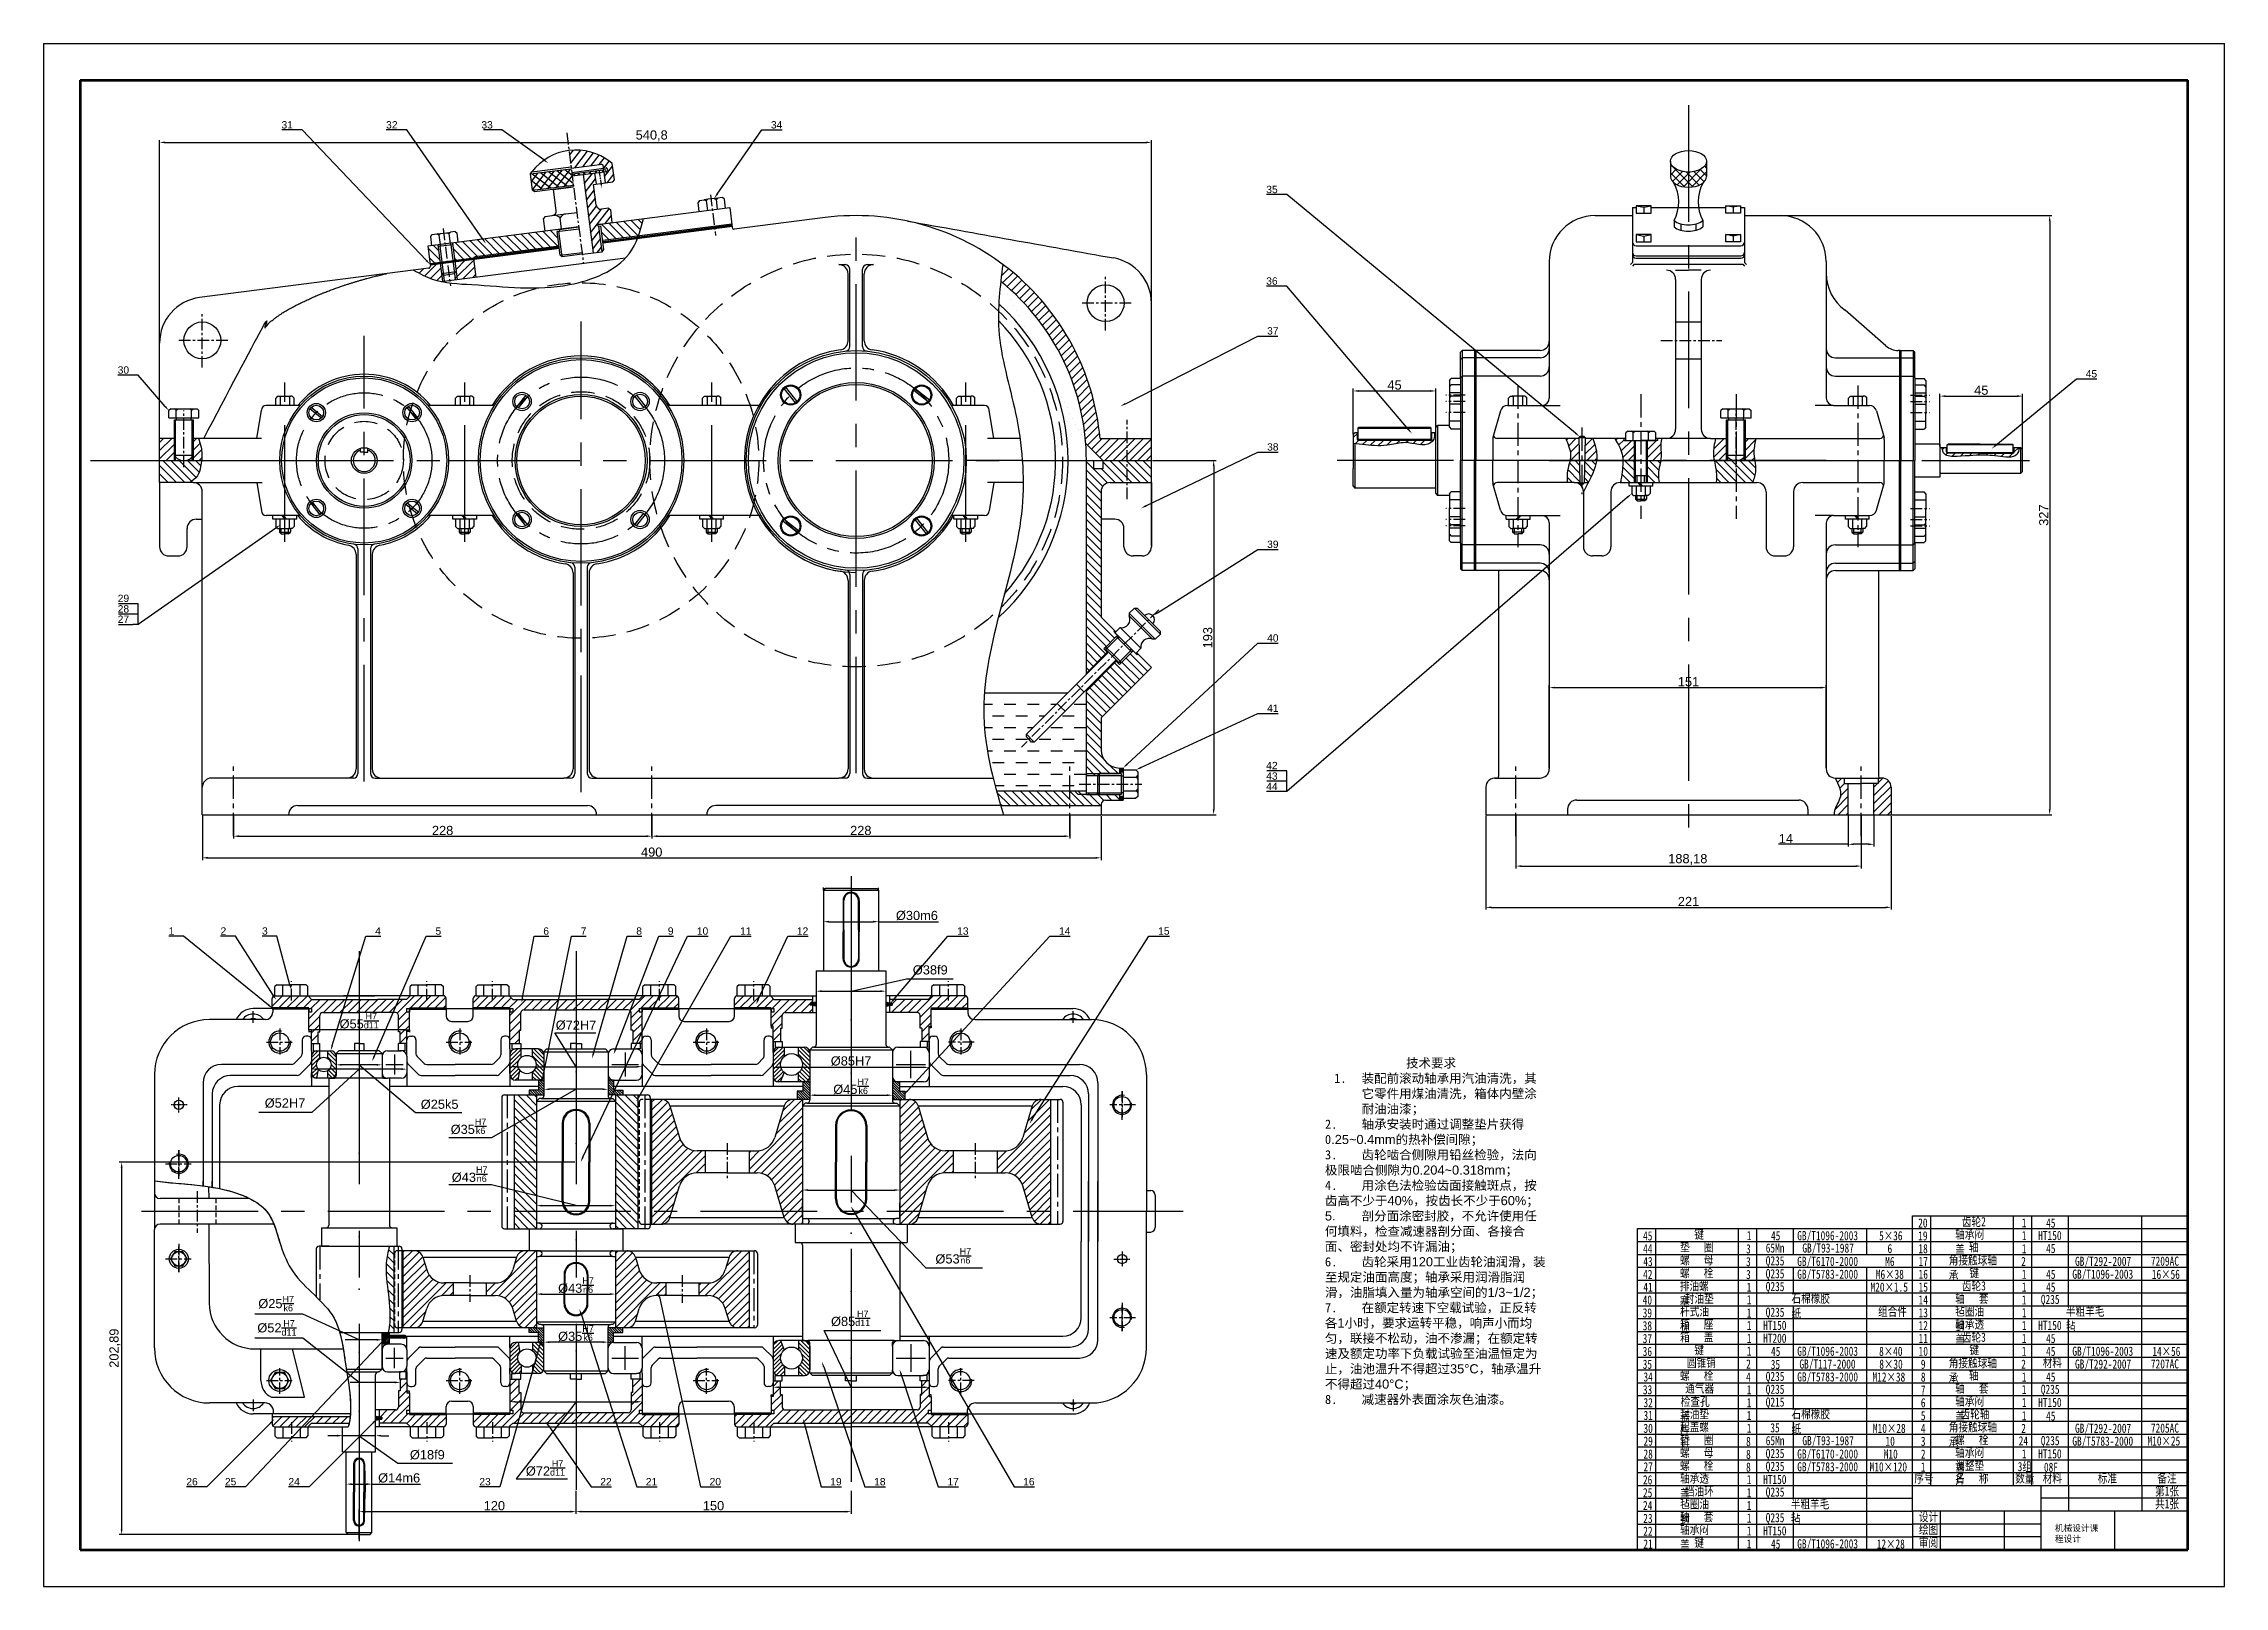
# Model space of a CAD drawing. Header units: millimetres. Extents: x 2354 to 3543, y 830 to 1671.
import ezdxf
from ezdxf import colors
from ezdxf.entities.mleader import LeaderData, LeaderLine
from ezdxf.math import Vec2, Vec3

# ---------------------------------------------------------------- set-up
doc = ezdxf.new("R2010")
doc.units = ezdxf.units.MM
for name, pattern in [('CENTER', [10.16, 6.35, -1.27, 1.27, -1.27]), ('CENTERX2', [20.32, 12.7, -2.54, 2.54, -2.54]), ('HIDDEN', [1.905, 1.27, -0.635])]:
    doc.linetypes.add(name, pattern=pattern)
doc.layers.get('0').update_dxf_attribs({"lineweight": 30})
for name, color, linetype in [('中心线', 1, 'CENTER'), ('细线', 7, 'Continuous'), ('虚线', 7, 'HIDDEN')]:
    doc.layers.add(name, color=color, linetype=linetype)
doc.layers.add('特粗线', color=7, linetype='Continuous', lineweight=60)
doc.layers.add('粗线', color=7, linetype='Continuous', lineweight=53)
doc.styles.get("Standard").update_dxf_attribs({"font": 'arial.ttf'})
doc.dimstyles.new('ISO-25', dxfattribs={"dimtxt": 5, "dimasz": 3, "dimexe": 1.25, "dimexo": 0.625, "dimtad": 1, "dimtxsty": 'Standard', "dimcen": 2.5, "dimadec": 0, "dimazin": 0, "dimtfac": 1, "dimtmove": 0, "dimatfit": 3, "dimfxl": 1, "dimarcsym": 0})
doc.dimstyles.new('副本 ISO-25', dxfattribs={"dimtxt": 5, "dimasz": 3, "dimexe": 1.25, "dimexo": 0.625, "dimtad": 1, "dimdec": 0, "dimtxsty": 'Standard', "dimcen": 2.5, "dimadec": 0, "dimazin": 0, "dimtfac": 1, "dimtdec": 0, "dimtmove": 0, "dimatfit": 3, "dimfxl": 1, "dimarcsym": 0})
pattern_1 = [(45, (2644.2268, 958.2267), (-2.245064, 2.245064), [])]
pattern_2 = [(135, (2170.1049, 734.2833), (-0.6735192, -0.6735192), [])]
pattern_3 = [(45, (2170.1049, 734.2833), (-0.4490128, 0.4490128), []), (135, (2170.1049, 734.2833), (-0.4490128, -0.4490128), [])]
pattern_4 = [(135, (2172.8697, 580.4474), (-2.245064, -2.245064), [])]
pattern_5 = [(45, (2172.8697, 580.4474), (-2.245064, 2.245064), [])]

msp = doc.modelspace()

# ---------------------------------------------------------------- texts
at = {"attachment_point": 1}
for s, width, insert, char_height in [('{\\f长仿宋体|b0|i0|c134|p49;45}', 15, (3226.002, 1023.346), 5), ('{\\f长仿宋体|b0|i0|c134|p49;键}', 18.35678, (3253.957, 1024.258), 5), ('{\\f长仿宋体|b0|i0|c134|p49;1}', 15, (3282.562, 1023.496), 5), ('{\\f长仿宋体|b0|i0|c134|p49;45}', 15, (3295.766, 1023.381), 5), ('{\\f长仿宋体|b0|i0|c134|p49;GB/T1096-2003}', 15, (3310.054, 1023.453), 5), ('{\\f长仿宋体|b0|i0|c134|p49;5×36}', 17.14946, (3354.71, 1023.396), 5), ('{\\f长仿宋体|b0|i0|c134|p49;20}', 15, (3376.002, 1030.346), 5), ('{\\f长仿宋体|b0|i0|c134|p49;19}', 15, (3376.03, 1023.346), 5), ('{\\f长仿宋体|b0|i0|c134|p49;轴承闷盖}', 18.35678, (3396.196, 1024.258), 5), ('{\\f长仿宋体|b0|i0|c134|p49;齿轮2}', 18.35678, (3399.84, 1031.081), 5), ('{\\f长仿宋体|b0|i0|c134|p49;1}', 15, (3432.555, 1030.431), 5), ('{\\f长仿宋体|b0|i0|c134|p49;1}', 15, (3432.562, 1023.496), 5), ('{\\f长仿宋体|b0|i0|c134|p49;HT150}', 15, (3441.445, 1023.533), 5), ('{\\f长仿宋体|b0|i0|c134|p49;45}', 15, (3445.766, 1030.381), 5), ('{\\f长仿宋体|b0|i0|c134|p49;44}', 15, (3226.03, 1016.346), 5), ('{\\f长仿宋体|b0|i0|c134|p49;螺   母}', 18.35678, (3246.196, 1010.258), 5), ('{\\f长仿宋体|b0|i0|c134|p49;垫   圈}', 18.35678, (3246.196, 1017.258), 5), ('{\\f长仿宋体|b0|i0|c134|p49;3}', 15, (3282.172, 1016.273), 5), ('{\\f长仿宋体|b0|i0|c134|p49;65Mn}', 15, (3292.887, 1016.715), 5), ('{\\f长仿宋体|b0|i0|c134|p49;GB/T93-1987}', 15, (3312.865, 1016.694), 5), ('{\\f长仿宋体|b0|i0|c134|p49;6}', 21.0048, (3359.284, 1016.396), 5), ('{\\f长仿宋体|b0|i0|c134|p49;18}', 15, (3376.126, 1016.346), 5), ('{\\f长仿宋体|b0|i0|c134|p49;角接触球轴承}', 28.27608, (3392.679, 1010.186), 5), ('{\\f长仿宋体|b0|i0|c134|p49;轴}', 18.35678, (3403.681, 1017.421), 5), ('{\\f长仿宋体|b0|i0|c134|p49;1}', 15, (3432.526, 1016.353), 5), ('{\\f长仿宋体|b0|i0|c134|p49;45}', 15, (3445.766, 1016.448), 5), ('{\\f长仿宋体|b0|i0|c134|p49;42}', 15, (3226.03, 1002.346), 5), ('{\\f长仿宋体|b0|i0|c134|p49;43}', 15, (3226.126, 1009.346), 5), ('{\\f长仿宋体|b0|i0|c134|p49;螺   栓}', 18.35678, (3246.196, 1003.258), 5), ('{\\f长仿宋体|b0|i0|c134|p49;3}', 15, (3282.172, 1009.273), 5), ('{\\f长仿宋体|b0|i0|c134|p49;3}', 15, (3282.172, 1002.273), 5), ('{\\f长仿宋体|b0|i0|c134|p49;Q235}', 15, (3292.887, 1009.715), 5), ('{\\f长仿宋体|b0|i0|c134|p49;Q235}', 15, (3292.887, 1002.715), 5), ('{\\f长仿宋体|b0|i0|c134|p49;GB/T6170-2000}', 15, (3310.054, 1009.453), 5), ('{\\f长仿宋体|b0|i0|c134|p49;GB/T5783-2000}', 15, (3310.054, 1002.453), 5), ('{\\f长仿宋体|b0|i0|c134|p49;M6×38}', 21.0048, (3352.907, 1002.396), 5), ('{\\f长仿宋体|b0|i0|c134|p49;M6}', 21.0048, (3358.032, 1009.396), 5), ('{\\f长仿宋体|b0|i0|c134|p49;17}', 15, (3376.231, 1009.438), 5), ('{\\f长仿宋体|b0|i0|c134|p49;16}', 15, (3376.231, 1002.438), 5), ('{\\f长仿宋体|b0|i0|c134|p49;键}', 18.35678, (3403.957, 1003.258), 5), ('{\\f长仿宋体|b0|i0|c134|p49;2}', 15, (3432.174, 1009.392), 5), ('{\\f长仿宋体|b0|i0|c134|p49;1}', 15, (3432.555, 1002.431), 5), ('{\\f长仿宋体|b0|i0|c134|p49;1}', 15, (3432.555, 1002.431), 5), ('{\\f长仿宋体|b0|i0|c134|p49;45}', 15, (3445.766, 1002.381), 5), ('{\\f长仿宋体|b0|i0|c134|p49;GB/T1096-2003}', 15, (3460.054, 1002.453), 5), ('{\\f长仿宋体|b0|i0|c134|p49;GB/T292-2007}', 15, (3461.526, 1009.453), 5), ('{\\f长仿宋体|b0|i0|c134|p49;7209AC}', 15, (3502.887, 1009.537), 5), ('{\\f长仿宋体|b0|i0|c134|p49;16×56}', 17.14946, (3503.4, 1002.396), 5), ('{\\f长仿宋体|b0|i0|c134|p49;40}', 15, (3225.794, 988.346), 5), ('{\\f长仿宋体|b0|i0|c134|p49;41}', 15, (3226.126, 995.346), 5), ('{\\f长仿宋体|b0|i0|c134|p49;排油螺塞}', 18.35678, (3246.035, 996.081), 5), ('{\\f长仿宋体|b0|i0|c134|p49;封油垫}', 18.35678, (3248.761, 989.258), 5), ('{\\f长仿宋体|b0|i0|c134|p49;1}', 15, (3282.526, 995.353), 5), ('{\\f长仿宋体|b0|i0|c134|p49;1}', 15, (3282.562, 988.496), 5), ('{\\f长仿宋体|b0|i0|c134|p49;Q235}', 15, (3292.887, 995.715), 5), ('{\\f长仿宋体|b0|i0|c134|p49;石棉橡胶纸}', 22.62923, (3306.926, 989.332), 5), ('{\\f长仿宋体|b0|i0|c134|p49;M20×1.5}', 21.0048, (3350.022, 995.396), 5), ('{\\f长仿宋体|b0|i0|c134|p49;15}', 15, (3376.231, 995.438), 5), ('{\\f长仿宋体|b0|i0|c134|p49;14}', 15, (3376.231, 988.438), 5), ('{\\f长仿宋体|b0|i0|c134|p49;轴   套}', 18.35678, (3396.196, 989.258), 5), ('{\\f长仿宋体|b0|i0|c134|p49;齿轮3}', 18.35678, (3399.84, 996.081), 5), ('{\\f长仿宋体|b0|i0|c134|p49;1}', 15, (3432.555, 995.431), 5), ('{\\f长仿宋体|b0|i0|c134|p49;1}', 15, (3432.555, 988.431), 5), ('{\\f长仿宋体|b0|i0|c134|p49;Q235}', 15, (3442.887, 988.715), 5), ('{\\f长仿宋体|b0|i0|c134|p49;45}', 15, (3445.766, 995.381), 5), ('{\\f长仿宋体|b0|i0|c134|p49;39}', 15, (3225.794, 981.346), 5), ('{\\f长仿宋体|b0|i0|c134|p49;杆式油标}', 18.35678, (3246.202, 982.258), 5), ('{\\f长仿宋体|b0|i0|c134|p49;箱   座}', 18.35678, (3246.196, 975.258), 5), ('{\\f长仿宋体|b0|i0|c134|p49;1}', 15, (3282.523, 981.301), 5), ('{\\f长仿宋体|b0|i0|c134|p49;Q235}', 15, (3292.887, 981.715), 5), ('{\\f长仿宋体|b0|i0|c134|p49;组合件}', 21.0048, (3354.135, 982.118), 5), ('{\\f长仿宋体|b0|i0|c134|p49;13}', 15, (3376.231, 981.438), 5), ('{\\f长仿宋体|b0|i0|c134|p49;毡圈油封}', 18.35678, (3396.196, 982.258), 5), ('{\\f长仿宋体|b0|i0|c134|p49;轴承透盖}', 18.35678, (3396.196, 975.258), 5), ('{\\f长仿宋体|b0|i0|c134|p49;1}', 15, (3432.562, 981.496), 5), ('{\\f长仿宋体|b0|i0|c134|p49;半粗羊毛毡}', 22.62923, (3456.573, 982.258), 5), ('{\\f长仿宋体|b0|i0|c134|p49;38}', 15, (3225.794, 974.346), 5), ('{\\f长仿宋体|b0|i0|c134|p49;37}', 15, (3225.794, 967.346), 5), ('{\\f长仿宋体|b0|i0|c134|p49;箱   盖}', 18.35678, (3246.196, 968.258), 5), ('{\\f长仿宋体|b0|i0|c134|p49;1}', 15, (3282.562, 974.496), 5), ('{\\f长仿宋体|b0|i0|c134|p49;1}', 15, (3282.562, 967.496), 5), ('{\\f长仿宋体|b0|i0|c134|p49;HT150}', 15, (3291.445, 974.533), 5), ('{\\f长仿宋体|b0|i0|c134|p49;HT200}', 15, (3291.445, 967.533), 5), ('{\\f长仿宋体|b0|i0|c134|p49;12}', 15, (3376.231, 974.438), 5), ('{\\f长仿宋体|b0|i0|c134|p49;11}', 15, (3376.231, 967.438), 5), ('{\\f长仿宋体|b0|i0|c134|p49;齿轮3}', 18.35678, (3399.84, 968.081), 5), ('{\\f长仿宋体|b0|i0|c134|p49;1}', 15, (3432.555, 967.431), 5), ('{\\f长仿宋体|b0|i0|c134|p49;1}', 15, (3432.562, 974.496), 5), ('{\\f长仿宋体|b0|i0|c134|p49;HT150}', 15, (3441.445, 974.533), 5), ('{\\f长仿宋体|b0|i0|c134|p49;45}', 15, (3445.766, 967.381), 5), ('{\\f长仿宋体|b0|i0|c134|p49;36}', 15, (3225.794, 960.346), 5), ('{\\f长仿宋体|b0|i0|c134|p49;35}', 15, (3225.794, 953.346), 5), ('{\\f长仿宋体|b0|i0|c134|p49;圆锥销}', 18.35678, (3249.958, 954.258), 5), ('{\\f长仿宋体|b0|i0|c134|p49;键}', 18.35678, (3253.957, 961.258), 5), ('{\\f长仿宋体|b0|i0|c134|p49;2}', 15, (3282.226, 953.496), 5), ('{\\f长仿宋体|b0|i0|c134|p49;1}', 15, (3282.562, 960.496), 5), ('{\\f长仿宋体|b0|i0|c134|p49;35}', 15, (3295.622, 953.218), 5), ('{\\f长仿宋体|b0|i0|c134|p49;45}', 15, (3295.766, 960.381), 5), ('{\\f长仿宋体|b0|i0|c134|p49;GB/T1096-2003}', 15, (3310.054, 960.453), 5), ('{\\f长仿宋体|b0|i0|c134|p49;GB/T117-2000}', 15, (3311.26, 953.453), 5), ('{\\f长仿宋体|b0|i0|c134|p49;8×40}', 17.14946, (3354.71, 960.396), 5), ('{\\f长仿宋体|b0|i0|c134|p49;8×30}', 21.0048, (3354.819, 953.396), 5), ('{\\f长仿宋体|b0|i0|c134|p49;10}', 15, (3376.231, 960.438), 5), ('{\\f长仿宋体|b0|i0|c134|p49;9}', 15, (3377.462, 953.346), 5), ('{\\f长仿宋体|b0|i0|c134|p49;角接触球轴承}', 28.27608, (3392.679, 954.186), 5), ('{\\f长仿宋体|b0|i0|c134|p49;键}', 18.35678, (3403.957, 961.258), 5), ('{\\f长仿宋体|b0|i0|c134|p49;2}', 15, (3432.174, 953.392), 5), ('{\\f长仿宋体|b0|i0|c134|p49;1}', 15, (3432.555, 960.431), 5), ('{\\f长仿宋体|b0|i0|c134|p49;材料}', 15, (3443.913, 954.258), 5), ('{\\f长仿宋体|b0|i0|c134|p49;45}', 15, (3445.766, 960.381), 5), ('{\\f长仿宋体|b0|i0|c134|p49;GB/T1096-2003}', 15, (3460.054, 960.453), 5), ('{\\f长仿宋体|b0|i0|c134|p49;GB/T292-2007}', 15, (3461.526, 953.453), 5), ('{\\f长仿宋体|b0|i0|c134|p49;7207AC}', 15, (3502.887, 953.537), 5), ('{\\f长仿宋体|b0|i0|c134|p49;14×56}', 15, (3503.651, 960.396), 5), ('{\\f长仿宋体|b0|i0|c134|p49;33}', 15, (3225.919, 939.438), 5), ('{\\f长仿宋体|b0|i0|c134|p49;34}', 15, (3226.231, 946.438), 5), ('{\\f长仿宋体|b0|i0|c134|p49;螺   栓}', 18.35678, (3246.196, 947.258), 5), ('{\\f长仿宋体|b0|i0|c134|p49;通气器}', 18.35678, (3248.967, 940.374), 5), ('{\\f长仿宋体|b0|i0|c134|p49;4}', 15, (3282.174, 946.392), 5), ('{\\f长仿宋体|b0|i0|c134|p49;Q235}', 15, (3292.887, 946.715), 5), ('{\\f长仿宋体|b0|i0|c134|p49;Q235}', 15, (3292.887, 939.715), 5), ('{\\f长仿宋体|b0|i0|c134|p49;GB/T5783-2000}', 15, (3310.054, 946.453), 5), ('{\\f长仿宋体|b0|i0|c134|p49;M12×38}', 21.0048, (3351.11, 946.396), 5), ('{\\f长仿宋体|b0|i0|c134|p49;8}', 15, (3377.462, 946.346), 5), ('{\\f长仿宋体|b0|i0|c134|p49;轴   套}', 18.35678, (3396.196, 940.258), 5), ('{\\f长仿宋体|b0|i0|c134|p49;轴}', 18.35678, (3403.681, 947.421), 5), ('{\\f长仿宋体|b0|i0|c134|p49;1}', 15, (3432.5, 939.569), 5), ('{\\f长仿宋体|b0|i0|c134|p49;1}', 15, (3432.526, 946.353), 5), ('{\\f长仿宋体|b0|i0|c134|p49;Q235}', 15, (3442.887, 939.715), 5), ('{\\f长仿宋体|b0|i0|c134|p49;45}', 15, (3445.766, 946.448), 5), ('{\\f长仿宋体|b0|i0|c134|p49;32}', 15, (3226.231, 932.438), 5), ('{\\f长仿宋体|b0|i0|c134|p49;检查孔盖}', 18.35678, (3246.559, 933.099), 5), ('{\\f长仿宋体|b0|i0|c134|p49;1}', 15, (3282.555, 939.431), 5), ('{\\f长仿宋体|b0|i0|c134|p49;1}', 15, (3282.555, 939.431), 5), ('{\\f长仿宋体|b0|i0|c134|p49;1}', 15, (3282.555, 932.431), 5), ('{\\f长仿宋体|b0|i0|c134|p49;Q215}', 15, (3292.887, 932.715), 5), ('{\\f长仿宋体|b0|i0|c134|p49;7}', 15, (3377.462, 939.346), 5), ('{\\f长仿宋体|b0|i0|c134|p49;6}', 15, (3377.462, 932.346), 5), ('{\\f长仿宋体|b0|i0|c134|p49;轴承闷盖}', 18.35678, (3396.196, 933.258), 5), ('{\\f长仿宋体|b0|i0|c134|p49;1}', 15, (3432.562, 932.496), 5), ('{\\f长仿宋体|b0|i0|c134|p49;HT150}', 15, (3441.445, 932.533), 5), ('{\\f长仿宋体|b0|i0|c134|p49;31}', 15, (3226.231, 925.438), 5), ('{\\f长仿宋体|b0|i0|c134|p49;30}', 15, (3226.231, 918.438), 5), ('{\\f长仿宋体|b0|i0|c134|p49;起盖螺钉}', 18.35678, (3246.196, 919.258), 5), ('{\\f长仿宋体|b0|i0|c134|p49;封油垫片}', 18.35678, (3246.196, 926.258), 5), ('{\\f长仿宋体|b0|i0|c134|p49;1}', 15, (3282.555, 925.431), 5), ('{\\f长仿宋体|b0|i0|c134|p49;1}', 15, (3282.562, 918.496), 5), ('{\\f长仿宋体|b0|i0|c134|p49;35}', 15, (3295.412, 918.715), 5), ('{\\f长仿宋体|b0|i0|c134|p49;石棉橡胶纸}', 22.62923, (3306.926, 926.332), 5), ('{\\f长仿宋体|b0|i0|c134|p49;M10×28}', 21.0048, (3351.316, 918.396), 5), ('{\\f长仿宋体|b0|i0|c134|p49;4}', 15, (3377.462, 918.346), 5), ('{\\f长仿宋体|b0|i0|c134|p49;5}', 15, (3377.462, 925.346), 5), ('{\\f长仿宋体|b0|i0|c134|p49;角接触球轴承}', 28.27608, (3392.679, 919.186), 5), ('{\\f长仿宋体|b0|i0|c134|p49;齿轮轴}', 18.35678, (3399.126, 926.258), 5), ('{\\f长仿宋体|b0|i0|c134|p49;2}', 15, (3432.174, 918.392), 5), ('{\\f长仿宋体|b0|i0|c134|p49;1}', 15, (3432.523, 925.301), 5), ('{\\f长仿宋体|b0|i0|c134|p49;45}', 15, (3445.766, 925.139), 5), ('{\\f长仿宋体|b0|i0|c134|p49;GB/T292-2007}', 15, (3461.526, 918.453), 5), ('{\\f长仿宋体|b0|i0|c134|p49;7205AC}', 15, (3502.887, 918.537), 5), ('{\\f长仿宋体|b0|i0|c134|p49;29}', 15, (3226.231, 911.438), 5), ('{\\f长仿宋体|b0|i0|c134|p49;28}', 15, (3226.231, 904.438), 5), ('{\\f长仿宋体|b0|i0|c134|p49;螺   母}', 18.35678, (3246.196, 905.258), 5), ('{\\f长仿宋体|b0|i0|c134|p49;垫   圈}', 18.35678, (3246.196, 912.258), 5), ('{\\f长仿宋体|b0|i0|c134|p49;8}', 15, (3282.172, 911.273), 5), ('{\\f长仿宋体|b0|i0|c134|p49;8}', 15, (3282.172, 904.273), 5), ('{\\f长仿宋体|b0|i0|c134|p49;Q235}', 15, (3292.887, 904.715), 5), ('{\\f长仿宋体|b0|i0|c134|p49;65Mn}', 15, (3292.887, 911.715), 5), ('{\\f长仿宋体|b0|i0|c134|p49;GB/T6170-2000}', 15, (3310.054, 904.453), 5), ('{\\f长仿宋体|b0|i0|c134|p49;GB/T93-1987}', 15, (3312.865, 911.694), 5), ('{\\f长仿宋体|b0|i0|c134|p49;M10}', 21.0048, (3357.213, 904.396), 5), ('{\\f长仿宋体|b0|i0|c134|p49;10}', 21.0048, (3358.186, 911.396), 5), ('{\\f长仿宋体|b0|i0|c134|p49;3}', 15, (3377.462, 911.346), 5), ('{\\f长仿宋体|b0|i0|c134|p49;2}', 15, (3377.462, 904.346), 5), ('{\\f长仿宋体|b0|i0|c134|p49;螺   栓}', 18.35678, (3396.196, 912.258), 5), ('{\\f长仿宋体|b0|i0|c134|p49;轴承闷盖}', 18.35678, (3396.196, 905.258), 5), ('{\\f长仿宋体|b0|i0|c134|p49;24}', 15, (3430.792, 911.582), 5), ('{\\f长仿宋体|b0|i0|c134|p49;1}', 15, (3432.562, 904.496), 5), ('{\\f长仿宋体|b0|i0|c134|p49;HT150}', 15, (3441.445, 904.533), 5), ('{\\f长仿宋体|b0|i0|c134|p49;Q235}', 15, (3442.887, 911.715), 5), ('{\\f长仿宋体|b0|i0|c134|p49;GB/T5783-2000}', 15, (3460.054, 911.453), 5), ('{\\f长仿宋体|b0|i0|c134|p49;M10×25}', 21.2792, (3501.035, 911.54), 5), ('{\\f长仿宋体|b0|i0|c134|p49;27}', 15, (3226.231, 897.438), 5), ('{\\f长仿宋体|b0|i0|c134|p49;螺   栓}', 18.35678, (3246.196, 898.258), 5), ('{\\f长仿宋体|b0|i0|c134|p49;轴承透盖}', 18.35678, (3246.196, 891.258), 5), ('{\\f长仿宋体|b0|i0|c134|p49;8}', 15, (3282.172, 897.273), 5), ('{\\f长仿宋体|b0|i0|c134|p49;Q235}', 15, (3292.887, 897.715), 5), ('{\\f长仿宋体|b0|i0|c134|p49;GB/T5783-2000}', 15, (3310.054, 897.453), 5), ('{\\f长仿宋体|b0|i0|c134|p49;M10×120}', 21.0048, (3349.537, 897.396), 5), ('{\\f长仿宋体|b0|i0|c134|p49;序号}', 15, (3373.913, 891.258), 5), ('{\\f长仿宋体|b0|i0|c134|p49;1}', 15, (3377.462, 897.346), 5), ('{\\f长仿宋体|b0|i0|c134|p49;调整垫片}', 18.35678, (3396.196, 898.258), 5), ('{\\f长仿宋体|b0|i0|c134|p49;名   称}', 18.35678, (3396.196, 891.258), 5), ('{\\f长仿宋体|b0|i0|c134|p49;数量}', 15, (3428.913, 891.258), 5), ('{\\f长仿宋体|b0|i0|c134|p49;3组}', 15, (3430.251, 897.54), 5), ('{\\f长仿宋体|b0|i0|c134|p49;材料}', 15, (3443.913, 891.258), 5), ('{\\f长仿宋体|b0|i0|c134|p49;08F}', 15, (3444.586, 897.218), 5), ('{\\f长仿宋体|b0|i0|c134|p49;标准}', 15, (3473.913, 891.258), 5), ('{\\f长仿宋体|b0|i0|c134|p49;备注}', 15, (3506.413, 891.258), 5), ('{\\f长仿宋体|b0|i0|c134|p49;26}', 15, (3225.96, 890.346), 5), ('{\\f长仿宋体|b0|i0|c134|p49;25}', 15, (3225.96, 883.346), 5), ('{\\f长仿宋体|b0|i0|c134|p49;挡油环}', 18.35678, (3248.8, 884.224), 5), ('{\\f长仿宋体|b0|i0|c134|p49;1}', 15, (3282.526, 883.353), 5), ('{\\f长仿宋体|b0|i0|c134|p49;1}', 15, (3282.562, 890.496), 5), ('{\\f长仿宋体|b0|i0|c134|p49;HT150}', 15, (3291.445, 890.533), 5), ('{\\f长仿宋体|b0|i0|c134|p49;Q235}', 15, (3292.887, 883.715), 5), ('{\\f长仿宋体|b0|i0|c134|p49;第1张}', 15, (3505.163, 884.258), 5), ('{\\f长仿宋体|b0|i0|c134|p49;24}', 15, (3225.96, 876.346), 5), ('{\\f长仿宋体|b0|i0|c134|p49;23}', 15, (3226.087, 869.346), 5), ('{\\f长仿宋体|b0|i0|c134|p49;毡圈油封}', 18.35678, (3246.196, 877.258), 5), ('{\\f长仿宋体|b0|i0|c134|p49;轴   套}', 18.35678, (3246.196, 870.258), 5), ('{\\f长仿宋体|b0|i0|c134|p49;1}', 15, (3282.526, 876.353), 5), ('{\\f长仿宋体|b0|i0|c134|p49;1}', 15, (3282.562, 869.496), 5), ('{\\f长仿宋体|b0|i0|c134|p49;Q235}', 15, (3292.887, 869.715), 5), ('{\\f长仿宋体|b0|i0|c134|p49;半粗羊毛毡}', 22.62923, (3306.573, 877.258), 5), ('{\\f长仿宋体|b0|i0|c134|p49;设计}', 15, (3376.413, 870.258), 5), ('{\\f长仿宋体|b0|i0|c134|p49;共1张}', 15, (3505.163, 877.258), 5), ('{\\f长仿宋体|b0|i0|c134|p49;22}', 15, (3226.106, 862.346), 5), ('{\\f长仿宋体|b0|i0|c134|p49;轴承闷盖}', 18.35678, (3246.196, 863.258), 5), ('{\\f长仿宋体|b0|i0|c134|p49;键}', 18.35678, (3253.957, 856.258), 5), ('{\\f长仿宋体|b0|i0|c134|p49;1}', 15, (3282.562, 862.496), 5), ('{\\f长仿宋体|b0|i0|c134|p49;HT150}', 15, (3291.445, 862.533), 5), ('{\\f长仿宋体|b0|i0|c134|p49;绘图}', 15, (3376.413, 863.258), 5), ('{\\f长仿宋体|b0|i0|c134|p49;审阅}', 15, (3376.413, 856.258), 5), ('{\\f长仿宋体|b0|i0|c134|p49;机械设计课程设计}', 27.07674, (3450.574, 863.258), 3.5), ('{\\f长仿宋体|b0|i0|c134|p49;21}', 15, (3226.145, 855.346), 5), ('{\\f长仿宋体|b0|i0|c134|p49;1}', 15, (3282.555, 855.431), 5), ('{\\f长仿宋体|b0|i0|c134|p49;45}', 15, (3295.766, 855.381), 5), ('{\\f长仿宋体|b0|i0|c134|p49;GB/T1096-2003}', 15, (3310.054, 855.453), 5), ('{\\f长仿宋体|b0|i0|c134|p49;12×28}', 17.14946, (3353.4, 855.396), 5)]:
    msp.add_mtext_dynamic_manual_height_columns(s, width=width, gutter_width=12.5, heights=[0], dxfattribs=dict(at, insert=insert, char_height=char_height))
at = {"layer": '细线'}
for s, insert, char_height, attachment_point in [('29', (2400.575, 1370.369), 4, 3), ('28', (2400.575, 1364.622), 4, 3), ('27', (2400.575, 1358.985), 4, 3), ('42', (3026.758, 1279.22), 4, 3), ('43', (3026.758, 1273.473), 4, 3), ('%%C38f9', (2837.378, 1165.732), 5, 5), ('%%c72H7', (2644.227, 1135.62), 5, 5), ('%%c52H7', (2485.572, 1093.144), 5, 5), ('%%c25k5', (2569.877, 1092.493), 5, 5), ('%%c35{\\H0.7x;\\SH7/k6;}', (2585.615, 1080.506), 5, 5), ('%%c43{\\H0.7x;\\SH7/n6;}', (2586.205, 1054.391), 5, 5), ('%%C53{\\H0.7x;\\SH7/n6;}', (2849.927, 1009.873), 5, 5), ('\\A1;%%C25{\\H0.7x;\\SH7/k6;}', (2480.74, 983.918), 5, 5), ('%%c85{\\H0.7x;\\SH7/d11;}', (2793.944, 975.8), 5, 5), ('\\A1;%%C52{\\H0.7x;\\SH7/d11;}', (2481.147, 970.688), 5, 5), ('%%C18f9', (2563.166, 901.435), 5, 5), ('%%c72{\\H0.7x;\\SH7/d11;}', (2627.57, 894.259), 5, 5)]:
    msp.add_mtext(s, dxfattribs=dict(at, insert=insert, char_height=char_height, attachment_point=attachment_point))
at = {"layer": '细线', "insert": (3052.556, 1117.555), "char_height": 5, "attachment_point": 1}
msp.add_mtext_dynamic_manual_height_columns('{\\fSimSun|b0|i0|c134|p2;             技术要求\\P\\pi-15,l20,t20;1.^I装配前滚动轴承用汽油清洗，其它零件用煤油清洗，箱体内壁涂耐油油漆；\\P2.^I轴承安装时通过调整垫片获得0}.25~0.4mm{\\fSimSun|b0|i0|c134|p2;的热补偿间隙；\\P3.^I齿轮啮合侧隙用铅丝检验，法向极限啮合侧隙为}0.204~0.318mm{\\fSimSun|b0|i0|c134|p2;；\\P4.^I用涂色法检验齿面接触斑点，按齿高不少于}40%{\\fSimSun|b0|i0|c134|p2;，按齿长不少于}60%{\\fSimSun|b0|i0|c134|p2;；\\P}5.^I{\\fSimSun|b0|i0|c134|p2;剖分面涂密封胶，不允许使用任何填料，检查减速器剖分面、各接合面、密封处均不许漏油；\\P6.^I齿轮采用}120{\\fSimSun|b0|i0|c134|p2;工业齿轮油润滑，装至规定油面高度；轴承采用润滑脂润滑，油脂填入量为轴承空间的}1/3~1/2{\\fSimSun|b0|i0|c134|p2;；\\P7.^I在额定转速下空载试验，正反转各}1{\\fSimSun|b0|i0|c134|p2;小时，要求运转平稳，响声小而均匀，联接不松动，油不渗漏；在额定转速及额定功率下负载试验至油温恒定为止，油池温升不得超过}35°C{\\fSimSun|b0|i0|c134|p2;，轴承温升不得超过}40°C{\\fSimSun|b0|i0|c134|p2;；\\P8.^I减速器外表面涂灰色油漆。}', width=120.65753, gutter_width=12.5, heights=[0], dxfattribs=at)

# ---------------------------------------------------------------- blocks, each defined once
blk = doc.blocks.new('*D82')
at = {"layer": 'Defpoints', "color": 0, "transparency": 16777216}
for p in [(3325.9, 1319.7), (3174.9, 1275.4), (3325.9, 1275.4)]:
    blk.add_point(p, dxfattribs=at)
at = {"layer": '细线', "color": 0, "lineweight": -2, "transparency": 16777216}
for p, q in [((3174.9, 1276), (3174.9, 1321)), ((3325.9, 1276), (3325.9, 1321)), ((3177.9, 1319.7), (3322.9, 1319.7))]:
    blk.add_line(p, q, dxfattribs=at)
at = {"layer": '细线', "color": 0, "transparency": 16777216}
for points in [[(3177.9, 1320.2), (3177.9, 1319.2), (3174.9, 1319.7)], [(3322.9, 1320.2), (3322.9, 1319.2), (3325.9, 1319.7)]]:
    blk.add_solid(points, dxfattribs=at)
at = {"layer": '细线', "color": 0, "transparency": 16777216, "insert": (3250.8, 1322.9), "char_height": 5, "attachment_point": 5}
blk.add_mtext('151', dxfattribs=at)
blk = doc.blocks.new('*D83')
at = {"layer": 'Defpoints', "color": 0, "transparency": 16777216}
for p in [(3156.7, 1250.4), (3344.9, 1250.4), (3344.9, 1222.4)]:
    blk.add_point(p, dxfattribs=at)
at = {"layer": '细线', "color": 0, "lineweight": -2, "transparency": 16777216}
for p, q in [((3156.7, 1249.8), (3156.7, 1221.1)), ((3344.9, 1249.8), (3344.9, 1221.1)), ((3159.7, 1222.4), (3341.9, 1222.4))]:
    blk.add_line(p, q, dxfattribs=at)
at = {"layer": '细线', "color": 0, "transparency": 16777216}
for points in [[(3159.7, 1222.9), (3159.7, 1221.9), (3156.7, 1222.4)], [(3341.9, 1222.9), (3341.9, 1221.9), (3344.9, 1222.4)]]:
    blk.add_solid(points, dxfattribs=at)
at = {"layer": '细线', "color": 0, "transparency": 16777216, "insert": (3250.4, 1226), "char_height": 5, "attachment_point": 5}
blk.add_mtext('188,18', dxfattribs=at)
blk = doc.blocks.new('*D85')
at = {"layer": 'Defpoints', "color": 0, "transparency": 16777216}
for p in [(2440.5, 1250.4), (2930.5, 1250.4), (2930.5, 1226.9)]:
    blk.add_point(p, dxfattribs=at)
at = {"layer": '细线', "color": 0, "lineweight": -2, "transparency": 16777216}
for p, q in [((2440.5, 1249.8), (2440.5, 1225.6)), ((2930.5, 1249.8), (2930.5, 1225.6)), ((2443.5, 1226.9), (2927.5, 1226.9))]:
    blk.add_line(p, q, dxfattribs=at)
at = {"layer": '细线', "color": 0, "transparency": 16777216}
for points in [[(2443.5, 1227.4), (2443.5, 1226.4), (2440.5, 1226.9)], [(2927.5, 1227.4), (2927.5, 1226.4), (2930.5, 1226.9)]]:
    blk.add_solid(points, dxfattribs=at)
at = {"layer": '细线', "color": 0, "transparency": 16777216, "insert": (2685.5, 1230), "char_height": 5, "attachment_point": 5}
blk.add_mtext('490', dxfattribs=at)
blk = doc.blocks.new('*D86')
at = {"layer": 'Defpoints', "color": 0, "transparency": 16777216}
for p in [(2457.5, 1250.4), (2685.5, 1250.4), (2685.5, 1238.7)]:
    blk.add_point(p, dxfattribs=at)
at = {"layer": '细线', "color": 0, "lineweight": -2, "transparency": 16777216}
for p, q in [((2457.5, 1249.8), (2457.5, 1237.4)), ((2685.5, 1249.8), (2685.5, 1237.4)), ((2460.5, 1238.7), (2682.5, 1238.7))]:
    blk.add_line(p, q, dxfattribs=at)
at = {"layer": '细线', "color": 0, "transparency": 16777216}
for points in [[(2460.5, 1239.2), (2460.5, 1238.2), (2457.5, 1238.7)], [(2682.5, 1239.2), (2682.5, 1238.2), (2685.5, 1238.7)]]:
    blk.add_solid(points, dxfattribs=at)
at = {"layer": '细线', "color": 0, "transparency": 16777216, "insert": (2571.5, 1241.8), "char_height": 5, "attachment_point": 5}
blk.add_mtext('228', dxfattribs=at)
blk = doc.blocks.new('*D87')
at = {"layer": 'Defpoints', "color": 0, "transparency": 16777216}
for p in [(3337.9, 1250.4), (3351.9, 1250.4), (3351.9, 1234.3)]:
    blk.add_point(p, dxfattribs=at)
at = {"layer": '细线', "color": 0, "lineweight": -2, "transparency": 16777216}
for p, q in [((3337.9, 1249.8), (3337.9, 1233)), ((3351.9, 1249.8), (3351.9, 1233)), ((3337.9, 1234.3), (3299.9, 1234.3)), ((3348.9, 1234.3), (3340.9, 1234.3))]:
    blk.add_line(p, q, dxfattribs=at)
at = {"layer": '细线', "color": 0, "transparency": 16777216}
for points in [[(3340.9, 1234.8), (3340.9, 1233.8), (3337.9, 1234.3)], [(3348.9, 1234.8), (3348.9, 1233.8), (3351.9, 1234.3)]]:
    blk.add_solid(points, dxfattribs=at)
at = {"layer": '细线', "color": 0, "transparency": 16777216, "insert": (3303.9, 1237.4), "char_height": 5, "attachment_point": 5}
blk.add_mtext('14', dxfattribs=at)
blk = doc.blocks.new('*D88')
at = {"layer": 'Defpoints', "color": 0, "transparency": 16777216}
for p in [(2958, 1616.9), (2417.2, 1431.5), (2958, 1396.5)]:
    blk.add_point(p, dxfattribs=at)
at = {"layer": '细线', "color": 0, "lineweight": -2, "transparency": 16777216}
for p, q in [((2417.2, 1432.1), (2417.2, 1618.1)), ((2958, 1397.1), (2958, 1618.1)), ((2420.2, 1616.9), (2955, 1616.9))]:
    blk.add_line(p, q, dxfattribs=at)
at = {"layer": '细线', "color": 0, "transparency": 16777216}
for points in [[(2420.2, 1617.4), (2420.2, 1616.4), (2417.2, 1616.9)], [(2955, 1617.4), (2955, 1616.4), (2958, 1616.9)]]:
    blk.add_solid(points, dxfattribs=at)
at = {"layer": '细线', "color": 0, "transparency": 16777216, "insert": (2685.5, 1620.5), "char_height": 5, "attachment_point": 5}
blk.add_mtext('540,8', dxfattribs=at)
blk = doc.blocks.new('*D89')
at = {"layer": 'Defpoints', "color": 0, "transparency": 16777216}
for p in [(3140.3, 1250.4), (3361.3, 1250.4), (3361.3, 1199.9)]:
    blk.add_point(p, dxfattribs=at)
at = {"layer": '细线', "color": 0, "lineweight": -2, "transparency": 16777216}
for p, q in [((3140.3, 1249.8), (3140.3, 1198.7)), ((3361.3, 1249.8), (3361.3, 1198.7)), ((3143.3, 1199.9), (3358.3, 1199.9))]:
    blk.add_line(p, q, dxfattribs=at)
at = {"layer": '细线', "color": 0, "transparency": 16777216}
for points in [[(3143.3, 1200.4), (3143.3, 1199.4), (3140.3, 1199.9)], [(3358.3, 1200.4), (3358.3, 1199.4), (3361.3, 1199.9)]]:
    blk.add_solid(points, dxfattribs=at)
at = {"layer": '细线', "color": 0, "transparency": 16777216, "insert": (3250.8, 1203.1), "char_height": 5, "attachment_point": 5}
blk.add_mtext('221', dxfattribs=at)
blk = doc.blocks.new('*D90')
at = {"layer": 'Defpoints', "color": 0, "transparency": 16777216}
for p in [(2958, 1443.5), (2930.5, 1250.4), (2991.9, 1250.4)]:
    blk.add_point(p, dxfattribs=at)
at = {"layer": '细线', "color": 0, "lineweight": -2, "transparency": 16777216}
for p, q in [((2958.6, 1443.5), (2993.2, 1443.5)), ((2991.9, 1440.5), (2991.9, 1253.4)), ((2931.1, 1250.4), (2993.2, 1250.4))]:
    blk.add_line(p, q, dxfattribs=at)
at = {"layer": '细线', "color": 0, "transparency": 16777216}
for points in [[(2991.4, 1440.5), (2992.4, 1440.5), (2991.9, 1443.5)], [(2991.4, 1253.4), (2992.4, 1253.4), (2991.9, 1250.4)]]:
    blk.add_solid(points, dxfattribs=at)
at = {"layer": '细线', "color": 0, "transparency": 16777216, "insert": (2988.7, 1346.9), "char_height": 5, "attachment_point": 5, "rotation": 90}
blk.add_mtext('193', dxfattribs=at)
blk = doc.blocks.new('*D91')
at = {"layer": 'Defpoints', "color": 0, "transparency": 16777216}
for p in [(2644.2, 882.4), (2644.2, 870.5), (2526, 854.8)]:
    blk.add_point(p, dxfattribs=at)
at = {"layer": '细线', "color": 0, "lineweight": -2, "transparency": 16777216}
for p, q in [((2644.2, 881.8), (2644.2, 869.3)), ((2526, 855.4), (2526, 871.8)), ((2529, 870.5), (2641.2, 870.5))]:
    blk.add_line(p, q, dxfattribs=at)
at = {"layer": '细线', "color": 0, "transparency": 16777216}
for points in [[(2529, 871), (2529, 870), (2526, 870.5)], [(2641.2, 871), (2641.2, 870), (2644.2, 870.5)]]:
    blk.add_solid(points, dxfattribs=at)
at = {"layer": '细线', "color": 0, "transparency": 16777216, "insert": (2599.7, 873.7), "char_height": 5, "attachment_point": 5}
blk.add_mtext('120', dxfattribs=at)
blk = doc.blocks.new('*D92')
at = {"layer": 'Defpoints', "color": 0, "transparency": 16777216}
for p in [(2644.2, 882.4), (2794.2, 882.4), (2794.2, 870.5)]:
    blk.add_point(p, dxfattribs=at)
at = {"layer": '细线', "color": 0, "lineweight": -2, "transparency": 16777216}
for p, q in [((2644.2, 881.8), (2644.2, 869.3)), ((2794.2, 881.8), (2794.2, 869.3)), ((2647.2, 870.5), (2791.2, 870.5))]:
    blk.add_line(p, q, dxfattribs=at)
at = {"layer": '细线', "color": 0, "transparency": 16777216}
for points in [[(2647.2, 871), (2647.2, 870), (2644.2, 870.5)], [(2791.2, 871), (2791.2, 870), (2794.2, 870.5)]]:
    blk.add_solid(points, dxfattribs=at)
at = {"layer": '细线', "color": 0, "transparency": 16777216, "insert": (2719.2, 873.7), "char_height": 5, "attachment_point": 5}
blk.add_mtext('150', dxfattribs=at)
blk = doc.blocks.new('*D93')
at = {"layer": 'Defpoints', "color": 0, "transparency": 16777216}
for p in [(3281.3, 1577), (3361.3, 1250.4), (3447.7, 1250.4)]:
    blk.add_point(p, dxfattribs=at)
at = {"layer": '细线', "color": 0, "lineweight": -2, "transparency": 16777216}
for p, q in [((3282, 1577), (3448.9, 1577)), ((3447.7, 1574), (3447.7, 1253.4)), ((3361.9, 1250.4), (3448.9, 1250.4))]:
    blk.add_line(p, q, dxfattribs=at)
at = {"layer": '细线', "color": 0, "transparency": 16777216}
for points in [[(3447.2, 1574), (3448.2, 1574), (3447.7, 1577)], [(3447.2, 1253.4), (3448.2, 1253.4), (3447.7, 1250.4)]]:
    blk.add_solid(points, dxfattribs=at)
at = {"layer": '细线', "color": 0, "transparency": 16777216, "insert": (3444.5, 1413.7), "char_height": 5, "attachment_point": 5, "rotation": 90}
blk.add_mtext('327', dxfattribs=at)
blk = doc.blocks.new('*D94')
at = {"layer": 'Defpoints', "color": 0, "transparency": 16777216}
for p in [(2644.2, 1061), (2396.5, 858.1), (2526, 858.1)]:
    blk.add_point(p, dxfattribs=at)
at = {"layer": '细线', "color": 0, "lineweight": -2, "transparency": 16777216}
for p, q in [((2643.6, 1061), (2395.2, 1061)), ((2396.5, 1058), (2396.5, 861.1)), ((2525.4, 858.1), (2395.2, 858.1))]:
    blk.add_line(p, q, dxfattribs=at)
at = {"layer": '细线', "color": 0, "transparency": 16777216}
for points in [[(2396, 1058), (2397, 1058), (2396.5, 1061)], [(2396, 861.1), (2397, 861.1), (2396.5, 858.1)]]:
    blk.add_solid(points, dxfattribs=at)
at = {"layer": '细线', "color": 0, "transparency": 16777216, "insert": (2392.8, 959.6), "char_height": 5, "attachment_point": 5, "rotation": 90}
blk.add_mtext('202,89', dxfattribs=at)
blk = doc.blocks.new('*D95')
at = {"layer": 'Defpoints', "color": 0, "transparency": 16777216}
for p in [(2685.5, 1250.4), (2913.5, 1250.4), (2913.5, 1238.7)]:
    blk.add_point(p, dxfattribs=at)
at = {"layer": '细线', "color": 0, "lineweight": -2, "transparency": 16777216}
for p, q in [((2685.5, 1249.8), (2685.5, 1237.4)), ((2913.5, 1249.8), (2913.5, 1237.4)), ((2688.5, 1238.7), (2910.5, 1238.7))]:
    blk.add_line(p, q, dxfattribs=at)
at = {"layer": '细线', "color": 0, "transparency": 16777216}
for points in [[(2688.5, 1239.2), (2688.5, 1238.2), (2685.5, 1238.7)], [(2910.5, 1239.2), (2910.5, 1238.2), (2913.5, 1238.7)]]:
    blk.add_solid(points, dxfattribs=at)
at = {"layer": '细线', "color": 0, "transparency": 16777216, "insert": (2799.5, 1241.8), "char_height": 5, "attachment_point": 5}
blk.add_mtext('228', dxfattribs=at)
blk = doc.blocks.new('*D96')
at = {"layer": 'Defpoints', "color": 0, "transparency": 16777216}
for p in [(3113, 1481.4), (3068, 1457.5), (3113, 1458.5)]:
    blk.add_point(p, dxfattribs=at)
at = {"layer": '细线', "color": 0, "lineweight": -2, "transparency": 16777216}
for p, q in [((3068, 1458.1), (3068, 1482.7)), ((3071, 1481.4), (3110, 1481.4)), ((3113, 1459.1), (3113, 1482.7))]:
    blk.add_line(p, q, dxfattribs=at)
at = {"layer": '细线', "color": 0, "transparency": 16777216}
for points in [[(3071, 1481.9), (3071, 1480.9), (3068, 1481.4)], [(3110, 1481.9), (3110, 1480.9), (3113, 1481.4)]]:
    blk.add_solid(points, dxfattribs=at)
at = {"layer": '细线', "color": 0, "transparency": 16777216, "insert": (3090.5, 1484.6), "char_height": 5, "attachment_point": 5}
blk.add_mtext('45', dxfattribs=at)
blk = doc.blocks.new('*D97')
at = {"layer": 'Defpoints', "color": 0, "transparency": 16777216}
for p in [(3432.9, 1478.6), (3387.9, 1450.5), (3432.9, 1449.5)]:
    blk.add_point(p, dxfattribs=at)
at = {"layer": '细线', "color": 0, "lineweight": -2, "transparency": 16777216}
for p, q in [((3387.9, 1451.1), (3387.9, 1479.9)), ((3390.9, 1478.6), (3429.9, 1478.6)), ((3432.9, 1450.1), (3432.9, 1479.9))]:
    blk.add_line(p, q, dxfattribs=at)
at = {"layer": '细线', "color": 0, "transparency": 16777216}
for points in [[(3390.9, 1479.1), (3390.9, 1478.1), (3387.9, 1478.6)], [(3429.9, 1479.1), (3429.9, 1478.1), (3432.9, 1478.6)]]:
    blk.add_solid(points, dxfattribs=at)
at = {"layer": '细线', "color": 0, "transparency": 16777216, "insert": (3410.4, 1481.8), "char_height": 5, "attachment_point": 5}
blk.add_mtext('45', dxfattribs=at)
blk = doc.blocks.new('*D98')
at = {"layer": 'Defpoints', "color": 0, "transparency": 16777216}
for p in [(2779.2, 1209.2), (2809.2, 1209.2), (2809.2, 1192.1)]:
    blk.add_point(p, dxfattribs=at)
at = {"layer": '细线', "color": 0, "lineweight": -2, "transparency": 16777216}
for p, q in [((2779.2, 1208.6), (2779.2, 1190.8)), ((2809.2, 1208.6), (2809.2, 1190.8)), ((2782.2, 1192.1), (2806.2, 1192.1)), ((2809.2, 1192.1), (2841.8, 1192.1))]:
    blk.add_line(p, q, dxfattribs=at)
at = {"layer": '细线', "color": 0, "transparency": 16777216}
for points in [[(2782.2, 1192.6), (2782.2, 1191.6), (2779.2, 1192.1)], [(2806.2, 1192.6), (2806.2, 1191.6), (2809.2, 1192.1)]]:
    blk.add_solid(points, dxfattribs=at)
at = {"layer": '细线', "color": 0, "transparency": 16777216, "insert": (2830.1, 1195.4), "char_height": 5, "attachment_point": 5}
blk.add_mtext('%%c30m6', dxfattribs=at)
blk = doc.blocks.new('*D99')
at = {"layer": 'Defpoints', "color": 0, "transparency": 16777216}
for p in [(2771.7, 1120.7), (2816.7, 1120.7), (2816.7, 1097.5)]:
    blk.add_point(p, dxfattribs=at)
at = {"layer": '细线', "color": 0, "lineweight": -2, "transparency": 16777216}
for p, q in [((2771.7, 1120.1), (2771.7, 1096.2)), ((2816.7, 1120.1), (2816.7, 1096.2)), ((2774.7, 1097.5), (2813.7, 1097.5))]:
    blk.add_line(p, q, dxfattribs=at)
at = {"layer": '细线', "color": 0, "transparency": 16777216}
for points in [[(2774.7, 1098), (2774.7, 1097), (2771.7, 1097.5)], [(2813.7, 1098), (2813.7, 1097), (2816.7, 1097.5)]]:
    blk.add_solid(points, dxfattribs=at)
at = {"layer": '细线', "color": 0, "transparency": 16777216, "insert": (2794.2, 1102.3), "char_height": 5, "attachment_point": 5}
blk.add_mtext('%%C45{\\H0.7x;\\SH7/k6;}', dxfattribs=at)
blk = doc.blocks.new('*D100')
at = {"layer": 'Defpoints', "color": 0, "transparency": 16777216}
for p in [(2622.7, 1009.7), (2665.7, 1009.7), (2665.7, 989.1)]:
    blk.add_point(p, dxfattribs=at)
at = {"layer": '细线', "color": 0, "lineweight": -2, "transparency": 16777216}
for p, q in [((2622.7, 1009), (2622.7, 987.9)), ((2665.7, 1009), (2665.7, 987.9)), ((2625.7, 989.1), (2662.7, 989.1))]:
    blk.add_line(p, q, dxfattribs=at)
at = {"layer": '细线', "color": 0, "transparency": 16777216}
for points in [[(2625.7, 989.6), (2625.7, 988.6), (2622.7, 989.1)], [(2662.7, 989.6), (2662.7, 988.6), (2665.7, 989.1)]]:
    blk.add_solid(points, dxfattribs=at)
at = {"layer": '细线', "color": 0, "transparency": 16777216, "insert": (2644.2, 993.9), "char_height": 5, "attachment_point": 5}
blk.add_mtext('%%c43{\\H0.7x;\\SH7/n6;}', dxfattribs=at)
blk = doc.blocks.new('*D101')
at = {"layer": 'Defpoints', "color": 0, "transparency": 16777216}
for p in [(2751.7, 1127.7), (2836.7, 1127.7), (2836.7, 1112.7)]:
    blk.add_point(p, dxfattribs=at)
at = {"layer": '细线', "color": 0, "lineweight": -2, "transparency": 16777216}
for p, q in [((2751.7, 1127.1), (2751.7, 1111.5)), ((2836.7, 1127.1), (2836.7, 1111.5)), ((2754.7, 1112.7), (2833.7, 1112.7))]:
    blk.add_line(p, q, dxfattribs=at)
at = {"layer": '细线', "color": 0, "transparency": 16777216}
for points in [[(2754.7, 1113.2), (2754.7, 1112.2), (2751.7, 1112.7)], [(2833.7, 1113.2), (2833.7, 1112.2), (2836.7, 1112.7)]]:
    blk.add_solid(points, dxfattribs=at)
at = {"layer": '细线', "color": 0, "transparency": 16777216, "insert": (2794.2, 1116.1), "char_height": 5, "attachment_point": 5}
blk.add_mtext('%%c85H7', dxfattribs=at)
blk = doc.blocks.new('*D102')
at = {"layer": 'Defpoints', "color": 0, "transparency": 16777216}
for p in [(2533, 885.5), (2519, 859.1), (2533, 859.1)]:
    blk.add_point(p, dxfattribs=at)
at = {"layer": '细线', "color": 0, "lineweight": -2, "transparency": 16777216}
for p, q in [((2519, 859.7), (2519, 886.8)), ((2522, 885.5), (2530, 885.5)), ((2533, 859.7), (2533, 886.8)), ((2533, 885.5), (2559.5, 885.5))]:
    blk.add_line(p, q, dxfattribs=at)
at = {"layer": '细线', "color": 0, "transparency": 16777216}
for points in [[(2522, 886), (2522, 885), (2519, 885.5)], [(2530, 886), (2530, 885), (2533, 885.5)]]:
    blk.add_solid(points, dxfattribs=at)
at = {"layer": '细线', "color": 0, "transparency": 16777216, "insert": (2547.8, 888.8), "char_height": 5, "attachment_point": 5}
blk.add_mtext('%%c14m6', dxfattribs=at)
blk = doc.blocks.new('*D103')
at = {"layer": 'Defpoints', "color": 0, "transparency": 16777216}
for p in [(2498.6, 1133.2), (2498.6, 1133.1), (2553.4, 1133.2)]:
    blk.add_point(p, dxfattribs=at)
at = {"layer": '细线', "color": 0, "lineweight": -2, "transparency": 16777216}
for p, q in [((2498.6, 1132.6), (2498.6, 1131.9)), ((2550.4, 1133.1), (2501.6, 1133.1)), ((2553.4, 1132.6), (2553.4, 1131.9))]:
    blk.add_line(p, q, dxfattribs=at)
at = {"layer": '细线', "color": 0, "transparency": 16777216}
for points in [[(2501.6, 1133.6), (2501.6, 1132.6), (2498.6, 1133.1)], [(2550.4, 1133.6), (2550.4, 1132.6), (2553.4, 1133.1)]]:
    blk.add_solid(points, dxfattribs=at)
at = {"layer": '细线', "color": 0, "transparency": 16777216, "insert": (2526, 1138), "char_height": 5, "attachment_point": 5}
blk.add_mtext('%%c55{\\H0.7x;\\SH7/d11;}', dxfattribs=at)
blk = doc.blocks.new('*D104')
at = {"layer": 'Defpoints', "color": 0, "transparency": 16777216}
for p in [(2626.7, 962.9), (2626.7, 962.7), (2661.7, 962.7)]:
    blk.add_point(p, dxfattribs=at)
at = {"layer": '细线', "color": 0, "lineweight": -2, "transparency": 16777216}
for p, q in [((2626.7, 963.4), (2626.7, 964.1)), ((2661.7, 963.4), (2661.7, 964.1)), ((2658.7, 962.9), (2629.7, 962.9))]:
    blk.add_line(p, q, dxfattribs=at)
at = {"layer": '细线', "color": 0, "transparency": 16777216}
for points in [[(2629.7, 963.4), (2629.7, 962.4), (2626.7, 962.9)], [(2658.7, 963.4), (2658.7, 962.4), (2661.7, 962.9)]]:
    blk.add_solid(points, dxfattribs=at)
at = {"layer": '细线', "color": 0, "transparency": 16777216, "insert": (2644.2, 967.7), "char_height": 5, "attachment_point": 5}
blk.add_mtext('%%c35{\\H0.7x;\\SH7/k6;}', dxfattribs=at)

# ---------------------------------------------------------------- dimensions: what is measured, and where the dimension line sits
at = {"layer": '细线'}
for base, p1, p2, picture, middle in [((2957.992, 1616.85), (2417.19, 1431.494), (2957.992, 1396.494), '*D88', (2685.493, 1616.85)), ((3325.86, 1319.717), (3174.859, 1275.394), (3325.86, 1275.394), '*D82', (3250.769, 1319.717)), ((2930.492, 1226.863), (2440.493, 1250.394), (2930.492, 1250.394), '*D85', (2685.493, 1226.863)), ((2685.493, 1238.659), (2457.493, 1250.394), (2685.493, 1250.394), '*D86', (2571.493, 1238.659)), ((2913.492, 1238.659), (2685.493, 1250.394), (2913.492, 1250.394), '*D95', (2799.492, 1238.659)), ((3361.269, 1199.94), (3140.269, 1250.394), (3361.269, 1250.394), '*D89', (3250.769, 1199.94)), ((3344.86, 1222.386), (3156.678, 1250.394), (3344.86, 1250.394), '*D83', (3250.36, 1222.386)), ((3351.86, 1234.297), (3337.86, 1250.394), (3351.86, 1250.394), '*D87', (3303.893, 1234.297)), ((2794.227, 870.52), (2644.227, 882.4), (2794.227, 882.409), '*D92', (2719.227, 870.52))]:
    dim = msp.add_linear_dim(base=base, p1=p1, p2=p2, dimstyle='ISO-25', dxfattribs=at)
    dim.commit()
    dim.dimension.update_dxf_attribs({"geometry": picture, "text_midpoint": middle, "dimtype": 160})
for base, p1, p2, text, picture, middle in [((3447.674, 1250.394), (3281.341, 1576.994), (3361.269, 1250.394), '327', '*D93', (3447.674, 1413.694)), ((2991.912, 1250.394), (2957.992, 1443.494), (2930.492, 1250.394), '193', '*D90', (2991.912, 1346.944))]:
    dim = msp.add_linear_dim(base=base, p1=p1, p2=p2, angle=90, text=text, dimstyle='ISO-25', dxfattribs=at)
    dim.commit()
    dim.dimension.update_dxf_attribs({"geometry": picture, "text_midpoint": middle, "dimtype": 160})
for base, p1, p2, picture, middle in [((3112.95, 1481.405), (3067.95, 1457.494), (3112.95, 1458.494), '*D96', (3090.45, 1484.572)), ((3432.879, 1478.601), (3387.879, 1450.494), (3432.879, 1449.494), '*D97', (3410.379, 1481.769))]:
    dim = msp.add_linear_dim(base=base, p1=p1, p2=p2, dimstyle='ISO-25', dxfattribs=at)
    dim.commit()
    dim.dimension.update_dxf_attribs({"geometry": picture, "text_midpoint": middle})
for base, p1, p2, text, picture, middle in [((2809.227, 1192.083), (2779.227, 1209.22), (2809.227, 1209.22), '<>m6', '*D98', (2830.057, 1192.083)), ((2498.569, 1133.113), (2553.393, 1133.227), (2498.569, 1133.227), '<>{\\H0.7x;\\SH7/d11;}', '*D103', (2525.981, 1133.113)), ((2836.727, 1112.746), (2751.727, 1127.727), (2836.727, 1127.727), '<>H7', '*D101', (2794.227, 1112.746)), ((2665.727, 989.102), (2622.727, 1009.669), (2665.727, 1009.669), '<>{\\H0.7x;\\SH7/n6;}', '*D100', (2644.227, 989.102)), ((2626.727, 962.869), (2661.727, 962.727), (2626.727, 962.727), '<>{\\H0.7x;\\SH7/k6;}', '*D104', (2644.227, 962.869)), ((2532.981, 885.516), (2518.981, 859.119), (2532.981, 859.119), '<>m6', '*D102', (2547.757, 885.516))]:
    dim = msp.add_linear_dim(base=base, p1=p1, p2=p2, text=text, dimstyle='副本 ISO-25', override={"dimpost": '%%c<>'}, dxfattribs=at)
    dim.commit()
    dim.dimension.update_dxf_attribs({"geometry": picture, "text_midpoint": middle, "dimtype": 160})
for base, p1, p2, text, picture, middle in [((2816.727, 1097.476), (2771.727, 1120.727), (2816.727, 1120.727), '%%C45{\\H0.7x;\\SH7/k6;}', '*D99', (2794.227, 1097.476)), ((2644.227, 870.52), (2525.981, 854.808), (2644.227, 882.4), '120', '*D91', (2599.735, 870.52))]:
    dim = msp.add_linear_dim(base=base, p1=p1, p2=p2, text=text, dimstyle='ISO-25', dxfattribs=at)
    dim.commit()
    dim.dimension.update_dxf_attribs({"geometry": picture, "text_midpoint": middle, "dimtype": 160})
dim = msp.add_linear_dim(base=(2396.45, 858.119), p1=(2644.227, 1061.006), p2=(2525.981, 858.119), angle=90, dimstyle='ISO-25', dxfattribs=at)
dim.commit()
dim.dimension.update_dxf_attribs({"geometry": '*D94', "text_midpoint": (2396.45, 959.562), "dimtype": 160})

# ---------------------------------------------------------------- hatches: boundary and pattern name
at = {"layer": '细线'}
h = msp.add_hatch(dxfattribs=at)
h.set_pattern_fill('ANSI31', color=256, angle=7.284715)
h.set_pattern_definition([(52.2847, (2172.9965, 579.4554), (-2.511617, 1.942268), [])])
h.paths.add_polyline_path([(2663.137, 1580.108), (2662.018, 1580.973), (2658.1, 1580.472, -0.41421356), (2655.303, 1582.635), (2653.845, 1594.042), (2655.313, 1594.23), (2654.552, 1600.181), (2648.125, 1599.36), (2653.577, 1556.707), (2658.537, 1557.341), (2656.762, 1571.228), (2656.266, 1571.164), (2656.139, 1572.156), (2664.025, 1573.164)])
h.paths.add_polyline_path([(2640.398, 1612.486), (2641.628, 1602.864), (2657.975, 1604.954, -0.41421356), (2659.094, 1604.089), (2659.258, 1602.799), (2660.746, 1602.989, -0.41421356), (2661.306, 1602.557), (2661.496, 1601.069), (2661.559, 1600.573), (2661.063, 1600.51), (2661, 1601.006), (2659.512, 1600.815), (2660.273, 1594.864), (2664.26, 1595.373), (2665.126, 1596.492), (2663.984, 1605.42), (2662.866, 1606.285, 0.20085823)])
h = msp.add_hatch(dxfattribs=at)
h.set_pattern_fill('ANSI37', color=256, angle=90)
h.set_pattern_definition([(135, (2087.62, 580.4474), (-2.245064, -2.245064), []), (225, (2087.62, 580.4474), (2.245064, -2.245064), [])])
edge = h.paths.add_edge_path()
edge.add_ellipse((3250.769, 1606.619), major_axis=(-9.852, 0), ratio=0.5955641, start_angle=0, end_angle=90, ccw=False)
edge.add_line((3240.917, 1606.619), (3240.917, 1605.619))
edge.add_line((3240.917, 1605.619), (3240.917, 1598.345))
edge.add_ellipse((3250.769, 1598.345), major_axis=(-9.852, 0), ratio=0.5955641, start_angle=360, end_angle=396.096098)
edge.add_ellipse((3250.769, 1598.345), major_axis=(-9.852, 0), ratio=0.5955641, start_angle=396.096098, end_angle=450)
edge.add_line((3250.769, 1592.478), (3250.769, 1600.751))
edge = h.paths.add_edge_path()
edge.add_ellipse((3250.769, 1598.345), major_axis=(-9.852, 0), ratio=0.5955641, start_angle=503.903902, end_angle=540)
edge.add_line((3260.621, 1598.345), (3260.621, 1605.619))
edge.add_line((3260.621, 1605.619), (3260.621, 1606.619))
edge.add_ellipse((3250.769, 1606.619), major_axis=(-9.852, 0), ratio=0.5955641, start_angle=90, end_angle=180, ccw=False)
edge.add_line((3250.769, 1600.751), (3250.769, 1592.478))
edge.add_ellipse((3250.769, 1598.345), major_axis=(-9.852, 0), ratio=0.5955641, start_angle=450, end_angle=503.903902)
h = msp.add_hatch(dxfattribs=at)
h.set_pattern_fill('ANSI37', color=256, angle=97.284715)
h.set_pattern_definition([(142.28472, (2268.956, 342.4326), (-1.9422684, -2.511617), []), (232.28472, (2268.956, 342.4326), (2.511617, -1.9422684), [])])
h.paths.add_polyline_path([(2642.807, 1593.639), (2641.666, 1602.567), (2619.348, 1599.714), (2620.489, 1590.786)])
h = msp.add_hatch(color=256, dxfattribs=at)
h.dxf.hatch_style = 1
h.paths.add_polyline_path([(2643.333, 1599.755), (2642.837, 1599.692), (2642.964, 1598.7), (2643.46, 1598.763)])
h.paths.add_polyline_path([(2645.482, 1599.022), (2645.978, 1599.085), (2645.851, 1600.077), (2645.355, 1600.014)])
h.paths.add_polyline_path([(2648.456, 1599.402), (2648.952, 1599.465), (2648.825, 1600.457), (2648.329, 1600.394)])
h.paths.add_polyline_path([(2651.588, 1599.802), (2652.084, 1599.866), (2651.957, 1600.858), (2651.461, 1600.794)])
h.paths.add_polyline_path([(2654.78, 1600.21), (2655.276, 1600.274), (2655.149, 1601.266), (2654.654, 1601.202)])
h.paths.add_polyline_path([(2658.705, 1600.712), (2659.201, 1600.776), (2659.074, 1601.767), (2658.578, 1601.704)])
h = msp.add_hatch(dxfattribs=at)
h.set_pattern_fill('ANSI31', color=256, angle=90)
h.set_pattern_definition(pattern_4)
h.paths.add_polyline_path([(2564.694, 1550.385), (2570.161, 1551.084), (2568.893, 1561.003), (2563.426, 1560.305)])
h.paths.add_polyline_path([(2576.829, 1562.018), (2578.097, 1552.099), (2588.366, 1553.411, -0.41421356), (2589.231, 1554.53), (2634.962, 1560.376), (2633.82, 1569.303)])
edge = h.paths.add_edge_path()
edge.add_line((2657.627, 1572.346), (2658.768, 1563.419))
edge.add_line((2658.768, 1563.419), (2678.271, 1565.912))
edge.add_spline(control_points=[(2678.271, 1565.912), (2679.37, 1568.911), (2680.227, 1572.084), (2680.98, 1575.332)], knot_values=[134.20770613, 134.20770613, 134.20770613, 134.20770613, 143.81941971, 143.81941971, 143.81941971, 143.81941971], degree=3, periodic=0)
edge.add_line((2680.98, 1575.332), (2657.627, 1572.346))
h = msp.add_hatch(dxfattribs=at)
h.set_pattern_fill('ANSI31', color=256)
h.set_pattern_definition(pattern_5)
edge = h.paths.add_edge_path()
edge.add_line((2570.161, 1551.084), (2564.694, 1550.385))
edge.add_line((2564.694, 1550.385), (2564.819, 1549.409))
edge.add_arc((2563.827, 1549.283), 1, -82.715285, 7.284715, ccw=False)
edge.add_line((2563.954, 1548.291), (2555.654, 1547.23))
edge.add_spline(control_points=[(2555.654, 1547.23), (2558.977, 1545.441), (2563.813, 1542.837), (2569.021, 1541.436), (2570.677, 1541.085)], knot_values=[0, 0, 0, 0, 11.22084471, 16.33364774, 16.33364774, 16.33364774, 16.33364774], degree=3, periodic=0)
edge.add_line((2570.677, 1541.085), (2571.427, 1541.181))
edge.add_line((2571.427, 1541.181), (2570.88, 1545.459))
edge.add_line((2570.88, 1545.459), (2570.161, 1551.084))
h.paths.add_polyline_path([(2588.366, 1553.411), (2578.097, 1552.099), (2578.816, 1546.473), (2579.362, 1542.195), (2589.632, 1543.508)])
h.paths.add_polyline_path([(2571.999, 1544.594), (2570.88, 1545.459), (2571.427, 1541.181), (2572.419, 1541.308)])
h.paths.add_polyline_path([(2578.816, 1546.473), (2577.951, 1545.355), (2578.371, 1542.069), (2579.362, 1542.195)])
h = msp.add_hatch(dxfattribs=at)
h.set_pattern_fill('ANSI31', color=256)
h.set_pattern_definition(pattern_5)
edge = h.paths.add_edge_path()
edge.add_spline(control_points=[(2876.909, 1550.431), (2876.524, 1547.343), (2876.139, 1544.255), (2875.793, 1541.17)], knot_values=[0, 0, 0, 0, 9.23260059, 9.23260059, 9.23260059, 9.23260059], degree=3, periodic=0)
edge.add_arc((2796.992, 1443.494), 125.5, 4.272006, 51.104486, ccw=False)
edge.add_line((2922.143, 1452.843), (2931.492, 1443.494))
edge.add_line((2931.492, 1443.494), (2957.992, 1443.494))
edge.add_line((2957.992, 1443.494), (2957.992, 1455.494))
edge.add_line((2957.992, 1455.494), (2929.951, 1455.494))
edge.add_arc((2796.992, 1443.494), 133.5, 5.157143, 53.228213)
h = msp.add_hatch(dxfattribs=at)
h.set_pattern_fill('ANSI31', color=256)
h.set_pattern_definition(pattern_5)
h.paths.add_polyline_path([(2425.24, 1455.494), (2417.19, 1455.494), (2417.19, 1443.494), (2425.24, 1443.494)])
edge = h.paths.add_edge_path()
edge.add_spline(control_points=[(2440.116, 1443.494), (2440.298, 1445.024), (2440.465, 1449.073), (2439.227, 1453.025), (2438.454, 1455.494)], knot_values=[0, 0, 0, 0, 4.59675518, 12.24944301, 12.24944301, 12.24944301, 12.24944301], degree=3, periodic=0)
edge.add_line((2438.454, 1455.494), (2435.64, 1455.494))
edge.add_line((2435.64, 1455.494), (2435.64, 1446.374))
edge.add_line((2435.64, 1446.374), (2435.64, 1443.494))
edge.add_line((2435.64, 1443.494), (2440.116, 1443.494))
h.paths.add_polyline_path([(2425.94, 1445.459, -0.04704134), (2425.24, 1446.374), (2425.24, 1443.494), (2425.94, 1443.494)])
h.paths.add_polyline_path([(2435.64, 1446.374, -0.04704134), (2434.94, 1445.459), (2434.94, 1443.494), (2435.64, 1443.494)])
h = msp.add_hatch(dxfattribs=at)
h.set_pattern_fill('ANSI31', color=256)
edge = h.paths.add_edge_path()
edge.add_spline(control_points=[(3068.95, 1452.639), (3070.856, 1452.404), (3077.143, 1451.682), (3086.46, 1451.126), (3097.857, 1454.693), (3107.329, 1450.152), (3112.494, 1455.234), (3112.259, 1457.309), (3112.125, 1458.494)], knot_values=[0, 0, 0, 0, 5.7670724, 18.9611536, 27.48804943, 41.41216481, 43.94876351, 47.32543042, 47.32543042, 47.32543042, 47.32543042], degree=3, periodic=0)
edge.add_line((3112.125, 1458.494), (3110.85, 1458.494))
edge.add_line((3110.85, 1458.494), (3110.85, 1455.194))
edge.add_arc((3110.15, 1455.194), 0.7, -90, 0, ccw=False)
edge.add_line((3110.15, 1454.494), (3070.75, 1454.494))
edge.add_arc((3070.75, 1455.194), 0.7, 180, 270, ccw=False)
edge.add_line((3070.05, 1455.194), (3070.05, 1458.494))
edge.add_line((3070.05, 1458.494), (3068.95, 1458.494))
edge.add_line((3068.95, 1458.494), (3067.95, 1457.494))
edge.add_line((3067.95, 1457.494), (3067.95, 1452.763))
edge.add_spline(control_points=[(3067.95, 1452.763), (3068.283, 1452.721), (3068.617, 1452.68), (3068.95, 1452.639)], knot_values=[47.32543042, 47.32543042, 47.32543042, 47.32543042, 48.33446792, 48.33446792, 48.33446792, 48.33446792], degree=3, periodic=0)
h = msp.add_hatch(dxfattribs=at)
h.set_pattern_fill('ANSI31', color=256)
h.set_pattern_definition([(45, (1842.8843, 580.4474), (-2.245064, 2.245064), [])])
edge = h.paths.add_edge_path()
edge.add_line((3190.979, 1455.494), (3183.823, 1455.494))
edge.add_spline(control_points=[(3183.823, 1455.494), (3185.133, 1452.52), (3186.88, 1448.556), (3186.338, 1444.509), (3186.137, 1443.494)], knot_values=[0, 0, 0, 0, 9.35064715, 12.46199396, 12.46199396, 12.46199396, 12.46199396], degree=3, periodic=0)
edge.add_line((3186.137, 1443.494), (3191.216, 1443.494))
edge.add_line((3191.216, 1443.494), (3190.979, 1455.494))
edge = h.paths.add_edge_path()
edge.add_spline(control_points=[(3200.6, 1443.494), (3200.753, 1444.505), (3201.048, 1448.577), (3199.632, 1452.527), (3198.568, 1455.494)], knot_values=[0, 0, 0, 0, 3.06264868, 12.3040087, 12.3040087, 12.3040087, 12.3040087], degree=3, periodic=0)
edge.add_line((3198.568, 1455.494), (3194.439, 1455.494))
edge.add_line((3194.439, 1455.494), (3194.202, 1443.494))
edge.add_line((3194.202, 1443.494), (3200.6, 1443.494))
edge = h.paths.add_edge_path()
edge.add_line((3221.349, 1454.494), (3215.649, 1454.494))
edge.add_line((3215.649, 1454.494), (3215.649, 1455.494))
edge.add_line((3215.649, 1455.494), (3210.554, 1455.494))
edge.add_spline(control_points=[(3210.554, 1455.494), (3212.222, 1452.744), (3214.522, 1448.952), (3214.975, 1444.684), (3215.007, 1443.494)], knot_values=[0, 0, 0, 0, 9.40836488, 12.97344185, 12.97344185, 12.97344185, 12.97344185], degree=3, periodic=0)
edge.add_line((3215.007, 1443.494), (3221.349, 1443.494))
edge.add_line((3221.349, 1443.494), (3221.349, 1454.494))
edge = h.paths.add_edge_path()
edge.add_spline(control_points=[(3235.667, 1443.494), (3235.778, 1444.173), (3236.262, 1448.124), (3235.094, 1452.156), (3236.32, 1455.494)], knot_values=[0, 0, 0, 0, 2.08714785, 12.13198406, 12.13198406, 12.13198406, 12.13198406], degree=3, periodic=0)
edge.add_line((3236.32, 1455.494), (3234.049, 1455.494))
edge.add_line((3234.049, 1455.494), (3234.049, 1454.494))
edge.add_line((3234.049, 1454.494), (3228.345, 1454.494))
edge.add_line((3228.345, 1454.494), (3228.345, 1443.494))
edge.add_line((3228.345, 1443.494), (3235.667, 1443.494))
edge = h.paths.add_edge_path()
edge.add_line((3271.489, 1455.494), (3265.546, 1455.494))
edge.add_spline(control_points=[(3265.546, 1455.494), (3264.905, 1452.576), (3264.023, 1448.56), (3264.621, 1444.581), (3264.825, 1443.494)], knot_values=[0, 0, 0, 0, 8.80948677, 12.12216761, 12.12216761, 12.12216761, 12.12216761], degree=3, periodic=0)
edge.add_line((3264.825, 1443.494), (3271.489, 1443.494))
edge.add_line((3271.489, 1443.494), (3271.489, 1455.494))
edge = h.paths.add_edge_path()
edge.add_spline(control_points=[(3286.927, 1443.494), (3286.681, 1445.171), (3285.941, 1449.841), (3287.267, 1453.265), (3287.267, 1455.494)], knot_values=[0, 0, 0, 0, 4.92922257, 14.12673856, 14.12673856, 14.12673856, 14.12673856], degree=3, periodic=0)
edge.add_line((3287.267, 1455.494), (3281.889, 1455.494))
edge.add_line((3281.889, 1455.494), (3281.889, 1443.494))
edge.add_line((3281.889, 1443.494), (3286.927, 1443.494))
h.paths.add_polyline_path([(3272.189, 1445.459, -0.04704134), (3271.489, 1446.374), (3271.489, 1443.494), (3272.189, 1443.494)])
h.paths.add_polyline_path([(3281.889, 1446.374, -0.04704134), (3281.189, 1445.459), (3281.189, 1443.494), (3281.889, 1443.494)])
h = msp.add_hatch(dxfattribs=at)
h.set_pattern_fill('ANSI31', color=256, angle=90)
h.set_pattern_definition(pattern_4)
edge = h.paths.add_edge_path()
edge.add_spline(control_points=[(2433.566, 1431.494), (2435.168, 1432.566), (2438.288, 1434.655), (2439.476, 1439.473), (2439.983, 1442.371), (2440.116, 1443.494)], knot_values=[12.24944301, 12.24944301, 12.24944301, 12.24944301, 17.81957472, 23.10270822, 26.47684365, 26.47684365, 26.47684365, 26.47684365], degree=3, periodic=0)
edge.add_line((2440.116, 1443.494), (2417.19, 1443.494))
edge.add_line((2417.19, 1443.494), (2417.19, 1431.494))
edge.add_line((2417.19, 1431.494), (2433.566, 1431.494))
h = msp.add_hatch(dxfattribs=at)
h.set_pattern_fill('ANSI31', color=256, angle=90)
h.set_pattern_definition(pattern_4)
h.paths.add_polyline_path([(2933.14, 1341.822), (2932.079, 1340.761), (2932.786, 1340.054), (2933.14, 1340.407)], flags=17)
h.paths.add_polyline_path([(2941.625, 1333.336), (2940.211, 1333.336), (2939.858, 1332.983), (2940.565, 1332.276)], flags=17)
h.paths.add_polyline_path([(2928.547, 1262.392), (2922.492, 1262.392), (2922.492, 1261.392), (2929.547, 1261.392)], flags=17)
h.paths.add_polyline_path([(2922.492, 1263.394), (2915.99, 1263.394), (2917.992, 1261.392), (2922.492, 1261.392)], flags=17)
h.paths.add_polyline_path([(2929.547, 1272.858), (2922.492, 1272.858), (2922.492, 1271.858), (2928.547, 1271.858)])
edge = h.paths.add_edge_path()
edge.add_line((2940.492, 1261.392), (2929.547, 1261.392))
edge.add_line((2929.547, 1261.392), (2922.492, 1261.392))
edge.add_line((2922.492, 1261.392), (2917.992, 1261.392))
edge.add_line((2917.992, 1261.392), (2915.99, 1263.394))
edge.add_line((2915.99, 1263.394), (2873.51, 1263.394))
edge.add_spline(control_points=[(2873.51, 1263.394), (2874.243, 1260.728), (2875.014, 1258.061), (2875.812, 1255.394)], knot_values=[291.1612637, 291.1612637, 291.1612637, 291.1612637, 299.34776734, 299.34776734, 299.34776734, 299.34776734], degree=3, periodic=0)
edge.add_line((2875.812, 1255.394), (2930.492, 1255.394))
edge.add_line((2930.492, 1255.394), (2930.492, 1255.892))
edge.add_arc((2932.992, 1255.892), 2.5, 90, 180, ccw=False)
edge.add_line((2932.992, 1258.392), (2940.492, 1258.392))
edge.add_line((2940.492, 1258.392), (2940.492, 1261.392))
h.paths.add_polyline_path([(2930.492, 1426.494, -0.41421356), (2935.492, 1431.494), (2957.992, 1431.494), (2957.992, 1443.494), (2931.492, 1443.494), (2931.492, 1438.994), (2926.492, 1438.994), (2926.492, 1443.494), (2922.492, 1443.494), (2922.492, 1327.631), (2933.851, 1338.99), (2932.079, 1340.761), (2933.14, 1341.822), (2938.797, 1347.479), (2939.504, 1348.186), (2937.383, 1350.307), (2937.878, 1350.802), (2930.492, 1358.188)])
h.paths.add_polyline_path([(2957.992, 1330.688), (2950.606, 1338.074), (2950.111, 1337.579), (2947.989, 1339.7), (2947.282, 1338.993), (2941.625, 1333.336), (2940.565, 1332.276), (2938.793, 1334.047), (2922.492, 1317.745), (2922.492, 1272.858), (2940.492, 1272.858), (2940.492, 1275.858, -0.41421356), (2930.492, 1285.858), (2930.492, 1303.188)])
h = msp.add_hatch(dxfattribs=at)
h.set_pattern_fill('ANSI31', color=256, angle=90)
h.set_pattern_definition([(135, (1842.8843, 580.4474), (-2.245064, -2.245064), [])])
edge = h.paths.add_edge_path()
edge.add_line((3191.216, 1443.494), (3186.137, 1443.494))
edge.add_spline(control_points=[(3186.137, 1443.494), (3185.689, 1441.236), (3184.337, 1437.254), (3184.562, 1433.218), (3184.658, 1431.494)], knot_values=[12.46199396, 12.46199396, 12.46199396, 12.46199396, 19.38306898, 24.5456534, 24.5456534, 24.5456534, 24.5456534], degree=3, periodic=0)
edge.add_line((3184.658, 1431.494), (3188.481, 1431.494))
edge.add_line((3188.481, 1431.494), (3191.454, 1431.494))
edge.add_line((3191.454, 1431.494), (3191.216, 1443.494))
edge = h.paths.add_edge_path()
edge.add_spline(control_points=[(3196.187, 1431.494), (3197.277, 1433.611), (3199.078, 1437.463), (3200.321, 1441.652), (3200.6, 1443.494)], knot_values=[12.3040087, 12.3040087, 12.3040087, 12.3040087, 19.45997885, 25.03831842, 25.03831842, 25.03831842, 25.03831842], degree=3, periodic=0)
edge.add_line((3200.6, 1443.494), (3194.202, 1443.494))
edge.add_line((3194.202, 1443.494), (3193.964, 1431.494))
edge.add_line((3193.964, 1431.494), (3196.187, 1431.494))
edge = h.paths.add_edge_path()
edge.add_line((3221.349, 1443.494), (3215.007, 1443.494))
edge.add_spline(control_points=[(3215.007, 1443.494), (3215.061, 1441.466), (3214.633, 1437.365), (3214.047, 1433.431), (3213.754, 1431.494)], knot_values=[12.97344185, 12.97344185, 12.97344185, 12.97344185, 19.04999735, 24.96429335, 24.96429335, 24.96429335, 24.96429335], degree=3, periodic=0)
edge.add_line((3213.754, 1431.494), (3221.349, 1431.494))
edge.add_line((3221.349, 1431.494), (3221.349, 1443.494))
edge = h.paths.add_edge_path()
edge.add_spline(control_points=[(3234.819, 1431.494), (3234.547, 1433.01), (3234.025, 1437.06), (3235.261, 1441.005), (3235.667, 1443.494)], knot_values=[12.13198406, 12.13198406, 12.13198406, 12.13198406, 16.69223875, 24.34761977, 24.34761977, 24.34761977, 24.34761977], degree=3, periodic=0)
edge.add_line((3235.667, 1443.494), (3228.345, 1443.494))
edge.add_line((3228.345, 1443.494), (3228.345, 1431.494))
edge.add_line((3228.345, 1431.494), (3234.819, 1431.494))
edge = h.paths.add_edge_path()
edge.add_line((3276.689, 1443.494), (3264.825, 1443.494))
edge.add_spline(control_points=[(3264.825, 1443.494), (3265.205, 1441.465), (3266.219, 1437.501), (3266.022, 1433.465), (3265.926, 1431.494)], knot_values=[12.12216761, 12.12216761, 12.12216761, 12.12216761, 18.3025421, 24.19677404, 24.19677404, 24.19677404, 24.19677404], degree=3, periodic=0)
edge.add_line((3265.926, 1431.494), (3276.689, 1431.494))
edge.add_line((3276.689, 1431.494), (3276.689, 1443.494))
edge = h.paths.add_edge_path()
edge.add_spline(control_points=[(3285.712, 1431.494), (3286.539, 1433.608), (3287.76, 1437.45), (3287.192, 1441.682), (3286.927, 1443.494)], knot_values=[14.12673856, 14.12673856, 14.12673856, 14.12673856, 20.86748059, 26.19508725, 26.19508725, 26.19508725, 26.19508725], degree=3, periodic=0)
edge.add_line((3286.927, 1443.494), (3276.689, 1443.494))
edge.add_line((3276.689, 1443.494), (3276.689, 1431.494))
edge.add_line((3276.689, 1431.494), (3285.712, 1431.494))
h = msp.add_hatch(dxfattribs=at)
h.set_pattern_fill('ANSI31', color=256)
edge = h.paths.add_edge_path()
edge.add_spline(control_points=[(3389.015, 1450.494), (3389.22, 1449.122), (3390.16, 1445.577), (3401.299, 1445.676), (3410.332, 1446.849), (3420.697, 1445.802), (3429.501, 1444.23), (3430.872, 1449.085), (3431.219, 1450.494)], knot_values=[0.43022291, 0.43022291, 0.43022291, 0.43022291, 4.23335767, 11.27992838, 27.86529954, 33.628843, 43.86423526, 47.85891138, 47.85891138, 47.85891138, 47.85891138], degree=3, periodic=0)
edge.add_line((3431.219, 1450.494), (3428.379, 1450.494))
edge.add_line((3428.379, 1450.494), (3428.379, 1448.194))
edge.add_arc((3427.679, 1448.194), 0.7, -90, 0, ccw=False)
edge.add_line((3427.679, 1447.494), (3409.879, 1447.494))
edge.add_line((3409.879, 1447.494), (3392.079, 1447.494))
edge.add_arc((3392.079, 1448.194), 0.7, 180, 270, ccw=False)
edge.add_line((3391.379, 1448.194), (3391.379, 1450.494))
edge.add_line((3391.379, 1450.494), (3389.015, 1450.494))
h = msp.add_hatch(dxfattribs=at)
h.set_pattern_fill('DASH', color=256, scale=2)
h.set_pattern_definition([(0, (2172.87, 580.4474), (6.35, 6.35), [6.35, -6.35])])
edge = h.paths.add_edge_path()
edge.add_line((2912.158, 1316.597), (2866.849, 1316.597))
edge.add_spline(control_points=[(2866.849, 1316.597), (2866.637, 1313.642), (2866.049, 1298.251), (2868.601, 1282.846), (2871.68, 1270.394)], knot_values=[236.6787415, 236.6787415, 236.6787415, 236.6787415, 245.76324093, 283.99722964, 283.99722964, 283.99722964, 283.99722964], degree=3, periodic=0)
edge.add_spline(control_points=[(2871.68, 1270.394), (2872.256, 1268.061), (2872.869, 1265.727), (2873.51, 1263.394)], knot_values=[283.99722964, 283.99722964, 283.99722964, 283.99722964, 291.1612637, 291.1612637, 291.1612637, 291.1612637], degree=3, periodic=0)
edge.add_line((2873.51, 1263.394), (2922.492, 1263.394))
edge.add_line((2922.492, 1263.394), (2922.492, 1318.445))
edge.add_line((2922.492, 1318.445), (2894.041, 1289.995))
edge.add_line((2894.041, 1289.995), (2892.627, 1289.995))
edge.add_line((2892.627, 1289.995), (2891.213, 1291.409))
edge.add_line((2891.213, 1291.409), (2889.799, 1292.823))
edge.add_line((2889.799, 1292.823), (2889.799, 1294.238))
edge.add_line((2889.799, 1294.238), (2912.158, 1316.597))
h = msp.add_hatch(dxfattribs=at)
h.set_pattern_fill('ANSI37', color=256, scale=0.1, angle=90)
h.set_pattern_definition([(135, (2172.86972, 580.44736), (-0.2245064, -0.2245064), []), (225, (2172.86972, 580.44736), (0.2245064, -0.2245064), [])])
h.paths.add_polyline_path([(2940.492, 1258.392), (2942.492, 1258.392), (2942.492, 1260.392), (2940.492, 1260.392)])
h.paths.add_polyline_path([(2940.492, 1273.858), (2942.492, 1273.858), (2942.492, 1275.858), (2940.492, 1275.858)])
h = msp.add_hatch(dxfattribs=at)
h.set_pattern_fill('ANSI31', color=256)
h.set_pattern_definition([(45, (2087.62, 580.4474), (-2.245064, 2.245064), [])])
edge = h.paths.add_edge_path()
edge.add_line((3337.86, 1267.394), (3335.567, 1267.394))
edge.add_line((3335.567, 1267.394), (3335.567, 1270.394))
edge.add_line((3335.567, 1270.394), (3330.821, 1270.394))
edge.add_spline(control_points=[(3330.821, 1270.394), (3332.519, 1266.983), (3335.562, 1260.868), (3330.506, 1254.665), (3330.207, 1251.177), (3330.205, 1250.394)], knot_values=[0, 0, 0, 0, 10.41317234, 18.67003445, 21.02042981, 21.02042981, 21.02042981, 21.02042981], degree=3, periodic=0)
edge.add_line((3330.205, 1250.394), (3337.86, 1250.394))
edge.add_line((3337.86, 1250.394), (3337.86, 1267.394))
h.paths.add_polyline_path([(3361.269, 1265.394, 0.41421356), (3356.269, 1270.394), (3355.3, 1270.394), (3354.153, 1270.394), (3354.153, 1267.394), (3351.86, 1267.394), (3351.86, 1250.394), (3361.269, 1250.394)])
h = msp.add_hatch(dxfattribs=at)
h.set_pattern_fill('ANSI31', color=256)
h.set_pattern_definition([(45, (2170.105, 734.2833), (-2.245064, 2.245064), [])])
h.paths.add_polyline_path([(2525.981, 1149.727), (2500.069, 1149.727), (2498.569, 1151.227), (2498.569, 1151.727), (2480.069, 1151.727, 0.41421356), (2478.569, 1150.227), (2478.569, 1144.727), (2498.569, 1144.727), (2500.069, 1144.727), (2500.069, 1142.727), (2498.569, 1142.727), (2498.569, 1133.227), (2499.981, 1133.227), (2499.981, 1125.727), (2503.569, 1125.727), (2503.569, 1132.027), (2504.569, 1132.027), (2504.569, 1141.027, -0.41421356), (2506.069, 1142.527), (2525.981, 1142.527)])
h.paths.add_polyline_path([(2573.393, 1150.227, 0.41421356), (2571.893, 1151.727), (2553.393, 1151.727), (2553.393, 1151.227), (2551.893, 1149.727), (2535.981, 1149.727), (2525.981, 1149.727), (2525.981, 1142.527), (2545.893, 1142.527, -0.41421356), (2547.393, 1141.027), (2547.393, 1132.027), (2548.393, 1132.027), (2548.393, 1125.727), (2551.981, 1125.727), (2551.981, 1133.227), (2553.393, 1133.227), (2553.393, 1142.727), (2551.893, 1142.727), (2551.893, 1144.727), (2553.393, 1144.727), (2573.393, 1144.727)])
h.paths.add_polyline_path([(2644.227, 1149.727), (2609.73, 1149.727), (2608.23, 1151.227), (2608.23, 1151.727), (2589.73, 1151.727, 0.41421356), (2588.23, 1150.227), (2588.23, 1144.727), (2608.23, 1144.727), (2609.73, 1144.727), (2609.73, 1142.727), (2608.23, 1142.727), (2608.23, 1125.727), (2613.23, 1125.727), (2613.23, 1133.027), (2614.23, 1133.027), (2614.23, 1142.527, -0.41421356), (2615.73, 1144.027), (2644.227, 1144.027)])
h.paths.add_polyline_path([(2700.224, 1150.227, 0.41421356), (2698.724, 1151.727), (2680.224, 1151.727), (2680.224, 1151.227), (2678.724, 1149.727), (2644.227, 1149.727), (2644.227, 1144.027), (2672.724, 1144.027, -0.41421356), (2674.224, 1142.527), (2674.224, 1133.027), (2675.224, 1133.027), (2675.224, 1125.727), (2680.224, 1125.727), (2680.224, 1142.727), (2678.724, 1142.727), (2678.724, 1144.727), (2680.224, 1144.727), (2700.224, 1144.727)])
h.paths.add_polyline_path([(2773.227, 1146.434), (2771.898, 1146.67), (2771.898, 1147.712), (2773.227, 1147.948), (2773.227, 1149.727), (2752.165, 1149.727), (2750.665, 1151.227), (2750.665, 1151.727), (2732.165, 1151.727, 0.41421356), (2730.665, 1150.227), (2730.665, 1144.727), (2750.665, 1144.727), (2752.165, 1144.727), (2752.165, 1142.727), (2750.665, 1142.727), (2750.665, 1135.227), (2751.727, 1135.227), (2751.727, 1126.727), (2755.665, 1126.727), (2755.665, 1134.027), (2756.665, 1134.027), (2756.665, 1141.027, -0.41421356), (2758.165, 1142.527), (2773.227, 1142.527)])
h.paths.add_polyline_path([(2857.788, 1150.227, 0.41421356), (2856.288, 1151.727), (2837.788, 1151.727), (2837.788, 1151.227), (2836.288, 1149.727), (2815.227, 1149.727), (2815.227, 1147.948), (2816.556, 1147.712), (2816.556, 1146.67), (2815.227, 1146.434), (2815.227, 1142.527), (2830.288, 1142.527, -0.41421356), (2831.788, 1141.027), (2831.788, 1134.027), (2832.788, 1134.027), (2832.788, 1126.727), (2836.727, 1126.727), (2836.727, 1135.227), (2837.788, 1135.227), (2837.788, 1144.727), (2857.788, 1144.727)])
edge = h.paths.add_edge_path()
edge.add_spline(control_points=[(2520.568, 918.727), (2520.657, 919.159), (2520.737, 919.593), (2520.809, 920.03)], knot_values=[279.24516427, 279.24516427, 279.24516427, 279.24516427, 280.66376238, 280.66376238, 280.66376238, 280.66376238], degree=3, periodic=0)
edge.add_spline(control_points=[(2520.809, 920.03), (2520.94, 920.822), (2521.046, 921.623), (2521.127, 922.43)], knot_values=[276.67307146, 276.67307146, 276.67307146, 276.67307146, 279.24516427, 279.24516427, 279.24516427, 279.24516427], degree=3, periodic=0)
edge.add_line((2521.127, 922.43), (2478.569, 922.43))
edge.add_line((2478.569, 922.43), (2478.569, 918.227))
edge.add_arc((2480.069, 918.227), 1.5, 180, 270)
edge.add_line((2480.069, 916.727), (2498.569, 916.727))
edge.add_line((2498.569, 916.727), (2498.569, 917.227))
edge.add_line((2498.569, 917.227), (2500.069, 918.727))
edge.add_line((2500.069, 918.727), (2515.981, 918.727))
edge.add_line((2515.981, 918.727), (2520.568, 918.727))
h.paths.add_polyline_path([(2573.393, 923.727), (2553.393, 923.727), (2551.893, 923.727), (2551.893, 925.727), (2553.393, 925.727), (2553.393, 935.227), (2551.981, 935.227), (2551.981, 942.727), (2548.393, 942.727), (2548.393, 936.427), (2547.393, 936.427), (2547.393, 927.427, -0.41421356), (2545.893, 925.927), (2536.981, 925.927), (2536.981, 922.148), (2538.31, 921.912), (2538.31, 920.87), (2536.981, 920.634), (2536.981, 918.727), (2551.893, 918.727), (2553.393, 917.227), (2553.393, 916.727), (2571.893, 916.727, 0.41421356), (2573.393, 918.227)])
h.paths.add_polyline_path([(2644.227, 924.427), (2615.73, 924.427, -0.41421356), (2614.23, 925.927), (2614.23, 935.427), (2613.23, 935.427), (2613.23, 942.727), (2608.23, 942.727), (2608.23, 925.727), (2609.73, 925.727), (2609.73, 923.727), (2608.23, 923.727), (2588.23, 923.727), (2588.23, 918.227, 0.41421356), (2589.73, 916.727), (2608.23, 916.727), (2608.23, 917.227), (2609.73, 918.727), (2644.227, 918.727)])
h.paths.add_polyline_path([(2700.224, 923.727), (2680.224, 923.727), (2678.724, 923.727), (2678.724, 925.727), (2680.224, 925.727), (2680.224, 942.727), (2675.224, 942.727), (2675.224, 935.427), (2674.224, 935.427), (2674.224, 925.927, -0.41421356), (2672.724, 924.427), (2644.227, 924.427), (2644.227, 918.727), (2678.724, 918.727), (2680.224, 917.227), (2680.224, 916.727), (2698.724, 916.727, 0.41421356), (2700.224, 918.227)])
h.paths.add_polyline_path([(2794.227, 925.927), (2758.165, 925.927, -0.41421356), (2756.665, 927.427), (2756.665, 934.427), (2755.665, 934.427), (2755.665, 941.727), (2751.727, 941.727), (2751.727, 933.227), (2750.665, 933.227), (2750.665, 925.727), (2752.165, 925.727), (2752.165, 923.727), (2750.665, 923.727), (2730.665, 923.727), (2730.665, 918.227, 0.41421356), (2732.165, 916.727), (2750.665, 916.727), (2750.665, 917.227), (2752.165, 918.727), (2794.227, 918.727)])
h.paths.add_polyline_path([(2857.788, 923.727), (2837.788, 923.727), (2836.288, 923.727), (2836.288, 925.727), (2837.788, 925.727), (2837.788, 933.227), (2836.727, 933.227), (2836.727, 941.727), (2832.788, 941.727), (2832.788, 934.427), (2831.788, 934.427), (2831.788, 927.427, -0.41421356), (2830.288, 925.927), (2794.227, 925.927), (2794.227, 918.727), (2836.288, 918.727), (2837.788, 917.227), (2837.788, 916.727), (2856.288, 916.727, 0.41421356), (2857.788, 918.227)])
h = msp.add_hatch(dxfattribs=at)
h.set_pattern_fill('ANSI37', color=256, scale=0.2)
h.set_pattern_definition(pattern_3)
h.paths.add_polyline_path([(2816.556, 1147.712), (2813.227, 1148.304), (2813.227, 1146.078), (2816.556, 1146.67)])
h.paths.add_polyline_path([(2775.227, 1148.304), (2771.898, 1147.712), (2771.898, 1146.67), (2775.227, 1146.078)])
h = msp.add_hatch(dxfattribs=at)
h.set_pattern_fill('ANSI31', color=256, scale=0.5)
h.set_pattern_definition([(45, (2170.1049, 734.2833), (-1.122532, 1.122532), [])])
h.paths.add_polyline_path([(2504.482, 1121.727), (2502.981, 1121.727, 0.41421356), (2499.981, 1118.727), (2499.981, 1114.227), (2502.731, 1114.227, -0.24831661), (2504.482, 1117.534)])
h.paths.add_polyline_path([(2502.731, 1114.227), (2499.981, 1114.227), (2499.981, 1109.727, 0.40490093), (2502.885, 1106.728), (2503.831, 1111.472, -0.1922552)])
h.paths.add_polyline_path([(2614.41, 1122.727), (2611.23, 1122.727, 0.41421356), (2608.23, 1119.727), (2608.23, 1114.227), (2612.478, 1114.227, -0.23156142), (2614.41, 1118.175)])
h.paths.add_polyline_path([(2613.681, 1110.974, -0.17897322), (2612.478, 1114.227), (2608.23, 1114.227), (2608.23, 1108.727, 0.41421356), (2611.23, 1105.727), (2612.603, 1105.727)])
h.paths.add_polyline_path([(2612.603, 962.727), (2611.23, 962.727, 0.41421356), (2608.23, 959.727), (2608.23, 954.227), (2612.478, 954.227, -0.17897322), (2613.681, 957.48)])
h.paths.add_polyline_path([(2614.41, 950.279, -0.23156142), (2612.478, 954.227), (2608.23, 954.227), (2608.23, 948.727, 0.41421356), (2611.23, 945.727), (2614.41, 945.727)])
h.paths.add_polyline_path([(2757.897, 1118.845), (2757.897, 1123.727), (2754.727, 1123.727, 0.41421356), (2751.727, 1120.727), (2751.727, 1114.227), (2755.727, 1114.227, -0.22320333)])
h.paths.add_polyline_path([(2755.727, 1114.227), (2751.727, 1114.227), (2751.727, 1107.727, 0.41421356), (2754.727, 1104.727), (2755.677, 1104.727), (2757.734, 1109.748, -0.2138333)])
h.paths.add_polyline_path([(2755.677, 963.727), (2754.727, 963.727, 0.41421356), (2751.727, 960.727), (2751.727, 954.227), (2755.727, 954.227, -0.2138333), (2757.734, 958.705)])
h.paths.add_polyline_path([(2757.897, 949.608, -0.22320333), (2755.727, 954.227), (2751.727, 954.227), (2751.727, 947.727, 0.41421356), (2754.727, 944.727), (2757.897, 944.727)])
h = msp.add_hatch(dxfattribs=at)
h.set_pattern_fill('ANSI31', color=256, scale=0.5, angle=90)
h.set_pattern_definition([(135, (2170.1049, 734.2833), (-1.122532, -1.122532), [])])
h.paths.add_polyline_path([(2623.727, 1122.727), (2620.546, 1122.727), (2620.546, 1118.175, -0.23156142), (2622.478, 1114.227), (2626.727, 1114.227), (2626.727, 1119.727, 0.41421356)])
h.paths.add_polyline_path([(2626.727, 1114.227), (2622.478, 1114.227, -0.23156142), (2620.546, 1110.279), (2620.546, 1105.727), (2623.727, 1105.727, 0.41421356), (2626.727, 1108.727)])
h.paths.add_polyline_path([(2626.727, 959.727, 0.41421356), (2623.727, 962.727), (2620.546, 962.727), (2620.546, 958.175, -0.23156142), (2622.478, 954.227), (2626.727, 954.227)])
h.paths.add_polyline_path([(2626.727, 954.227), (2622.478, 954.227, -0.23156142), (2620.546, 950.279), (2620.546, 945.727), (2623.727, 945.727, 0.41421356), (2626.727, 948.727)])
h.paths.add_polyline_path([(2510.481, 1121.727), (2508.981, 1121.727), (2508.981, 1117.534, -0.24831661), (2510.731, 1114.227), (2513.481, 1114.227), (2513.481, 1118.727, 0.41421356)])
h.paths.add_polyline_path([(2513.481, 1114.227), (2510.731, 1114.227, -0.24831661), (2508.981, 1110.919), (2508.981, 1106.727), (2510.481, 1106.727, 0.41421356), (2513.481, 1109.727)])
h.paths.add_polyline_path([(2771.727, 1120.727, 0.41421356), (2768.727, 1123.727), (2765.557, 1123.727), (2765.557, 1118.845, -0.22320333), (2767.727, 1114.227), (2771.727, 1114.227)])
h.paths.add_polyline_path([(2771.727, 1114.227), (2767.727, 1114.227, -0.22320333), (2765.557, 1109.608), (2765.557, 1104.727), (2768.727, 1104.727, 0.41421356), (2771.727, 1107.727)])
h.paths.add_polyline_path([(2771.727, 954.227), (2767.727, 954.227, -0.22320333), (2765.557, 949.608), (2765.557, 944.727), (2768.727, 944.727, 0.41421356), (2771.727, 947.727)])
h.paths.add_polyline_path([(2771.727, 960.727, 0.41421356), (2768.727, 963.727), (2767.727, 963.727), (2765.557, 963.727), (2765.557, 958.845, -0.22320333), (2767.727, 954.227), (2771.727, 954.227)])
h = msp.add_hatch(dxfattribs=at)
h.set_pattern_fill('ANSI31', color=256, angle=90)
h.set_pattern_definition([(135, (2644.2268, 958.2267), (-2.245064, -2.245064), [])])
h.paths.add_polyline_path([(2622.727, 1097.727), (2610.477, 1097.727), (2610.477, 1024.727), (2622.727, 1024.727)])
h.paths.add_polyline_path([(2677.977, 1024.727), (2677.977, 1097.727), (2665.727, 1097.727), (2665.727, 1024.727)])
h = msp.add_hatch(dxfattribs=at)
h.set_pattern_fill('ANSI31', color=256, scale=0.3, angle=90)
h.set_pattern_definition(pattern_2)
h.paths.add_polyline_path([(2623.776, 1100.227), (2618.776, 1100.227), (2618.776, 1097.727), (2622.727, 1097.727), (2626.727, 1097.727), (2626.727, 1105.727), (2623.776, 1105.727)])
h.paths.add_polyline_path([(2661.727, 1097.727), (2665.727, 1097.727), (2669.678, 1097.727), (2669.678, 1100.227), (2664.678, 1100.227), (2664.678, 1105.727), (2661.727, 1105.727)])
h.paths.add_polyline_path([(2623.776, 968.227), (2623.776, 962.727), (2626.727, 962.727), (2626.727, 970.727), (2622.727, 970.727), (2618.776, 970.727), (2618.776, 968.227)])
h.paths.add_polyline_path([(2664.678, 968.227), (2669.678, 968.227), (2669.678, 970.727), (2665.727, 970.727), (2661.727, 970.727), (2661.727, 962.727), (2664.678, 962.727)])
h = msp.add_hatch(dxfattribs=at)
h.set_pattern_fill('ANSI31', color=256)
h.set_pattern_definition(pattern_1)
h.paths.add_polyline_path([(2700.641, 1074.359), (2695.462, 1091.661, 0.33137559), (2690.672, 1095.227), (2685.477, 1095.227), (2685.477, 1027.227), (2690.672, 1027.227, 0.33137559), (2695.462, 1030.793), (2700.641, 1048.094, -0.33137559), (2710.221, 1055.227), (2714.602, 1055.227), (2714.602, 1067.227), (2710.221, 1067.227, -0.33137559)])
h.paths.add_polyline_path([(2752.562, 1048.094), (2757.741, 1030.793, 0.33137559), (2762.531, 1027.227), (2767.727, 1027.227), (2767.727, 1095.227), (2762.531, 1095.227, 0.33137559), (2757.741, 1091.661), (2752.562, 1074.359, -0.33137559), (2742.982, 1067.227), (2738.602, 1067.227), (2738.602, 1055.227), (2742.982, 1055.227, -0.33137559)])
h.paths.add_polyline_path([(2845.471, 1055.227), (2849.852, 1055.227), (2849.852, 1067.227), (2845.471, 1067.227, -0.33137559), (2835.891, 1074.359), (2830.712, 1091.661, 0.33137559), (2825.922, 1095.227), (2820.727, 1095.227), (2820.727, 1027.227), (2825.922, 1027.227, 0.33137559), (2830.712, 1030.793), (2835.891, 1048.094, -0.33137559)])
h.paths.add_polyline_path([(2878.232, 1067.227), (2873.852, 1067.227), (2873.852, 1055.227), (2878.232, 1055.227, -0.33137559), (2887.812, 1048.094), (2892.991, 1030.793, 0.33137559), (2897.781, 1027.227), (2902.977, 1027.227), (2902.977, 1095.227), (2897.781, 1095.227, 0.33137559), (2892.991, 1091.661), (2887.812, 1074.359, -0.33137559)])
h = msp.add_hatch(dxfattribs=at)
h.set_pattern_fill('ANSI31', color=256, scale=0.3, angle=90)
h.set_pattern_definition(pattern_2)
h.paths.add_polyline_path([(2767.888, 1099.727), (2764.888, 1099.727), (2764.888, 1095.227), (2771.727, 1095.227), (2771.727, 1104.727), (2767.888, 1104.727)])
h.paths.add_polyline_path([(2816.727, 1095.227), (2823.566, 1095.227), (2823.566, 1099.727), (2820.566, 1099.727), (2820.566, 1104.727), (2816.727, 1104.727)])
h = msp.add_hatch(dxfattribs=at)
h.set_pattern_fill('ANSI31', color=256, angle=90)
h.set_pattern_definition([(135, (2170.105, 734.2833), (-2.245064, -2.245064), [])])
edge = h.paths.add_edge_path()
edge.add_spline(control_points=[(2542.481, 1015.227), (2541.772, 1012.2), (2539.744, 1003.549), (2542.208, 988.878), (2543.245, 976.157), (2542.126, 969.316), (2541.948, 968.227)], knot_values=[0, 0, 0, 0, 9.25977976, 26.4671714, 43.93298347, 47.24017556, 47.24017556, 47.24017556, 47.24017556], degree=3, periodic=0)
edge.add_line((2541.948, 968.227), (2542.481, 968.227))
edge.add_line((2542.481, 968.227), (2544.845, 968.227))
edge.add_line((2544.845, 968.227), (2544.845, 1015.227))
edge.add_line((2544.845, 1015.227), (2542.481, 1015.227))
h = msp.add_hatch(dxfattribs=at)
h.set_pattern_fill('ANSI31', color=256)
h.set_pattern_definition(pattern_1)
h.paths.add_polyline_path([(2577.333, 995.156), (2572.406, 995.156, -0.33137559), (2562.826, 1002.288), (2560.769, 1009.161, 0.33137559), (2555.979, 1012.727), (2549.845, 1012.727), (2549.845, 970.727), (2555.979, 970.727, 0.33137559), (2560.769, 974.293), (2562.826, 981.165, -0.33137559), (2572.406, 988.297), (2577.333, 988.297)])
h.paths.add_polyline_path([(2622.727, 1012.727), (2616.593, 1012.727, 0.33137559), (2611.803, 1009.161), (2609.746, 1002.288, -0.33137559), (2600.166, 995.156), (2595.239, 995.156), (2595.239, 988.297), (2600.166, 988.297, -0.33137559), (2609.746, 981.165), (2611.803, 974.293, 0.33137559), (2616.593, 970.727), (2622.727, 970.727)])
h.paths.add_polyline_path([(2693.215, 995.156), (2688.287, 995.156, -0.33137559), (2678.707, 1002.288), (2676.65, 1009.161, 0.33137559), (2671.86, 1012.727), (2665.727, 1012.727), (2665.727, 970.727), (2671.86, 970.727, 0.33137559), (2676.65, 974.293), (2678.707, 981.165, -0.33137559), (2688.287, 988.297), (2693.215, 988.297)])
h.paths.add_polyline_path([(2738.608, 1012.727), (2732.475, 1012.727, 0.33137559), (2727.685, 1009.161), (2725.628, 1002.288, -0.33137559), (2716.048, 995.156), (2711.12, 995.156), (2711.12, 988.297), (2716.048, 988.297, -0.33137559), (2725.628, 981.165), (2727.685, 974.293, 0.33137559), (2732.475, 970.727), (2738.608, 970.727)])
h = msp.add_hatch(dxfattribs=at)
h.set_pattern_fill('ANSI31', color=256, scale=0.2)
h.set_pattern_definition([(45, (2170.1049, 734.2833), (-0.4490128, 0.4490128), [])])
h.paths.add_polyline_path([(2542.481, 964.979), (2551.062, 964.979), (2551.062, 966.653), (2542.481, 966.653), (2542.481, 968.227), (2538.481, 968.227), (2538.481, 961.727), (2542.481, 961.727)])
h = msp.add_hatch(dxfattribs=at)
h.set_pattern_fill('ANSI37', color=256, scale=0.2)
h.set_pattern_definition(pattern_3)
h.paths.add_polyline_path([(2534.981, 922.504), (2534.981, 920.278), (2538.31, 920.87), (2538.31, 921.912)])

# ---------------------------------------------------------------- linework, layer by layer
for p, q in [((2663.984, 1605.42), (2662.866, 1606.285)), ((2665.126, 1596.492), (2663.984, 1605.42)), ((3240.917, 1606.619), (3240.917, 1605.619)), ((3240.917, 1605.619), (3240.917, 1598.345)), ((3260.621, 1606.619), (3260.621, 1605.619)), ((3260.621, 1605.619), (3260.621, 1598.345)), ((2619.348, 1599.714), (2641.666, 1602.567)), ((2619.348, 1599.714), (2620.213, 1600.832)), ((2620.489, 1590.786), (2619.348, 1599.714)), ((2620.213, 1600.832), (2641.539, 1603.559)), ((2620.489, 1590.786), (2642.807, 1593.639)), ((2641.538, 1602.853), (2658.482, 1605.019)), ((2641.92, 1600.583), (2660.746, 1602.989)), ((2660.377, 1601.934), (2642.046, 1599.591)), ((2642.173, 1598.599), (2661, 1601.006)), ((2642.837, 1599.692), (2642.964, 1598.7)), ((2643.333, 1599.755), (2643.46, 1598.763)), ((2645.355, 1600.014), (2645.482, 1599.022)), ((2645.851, 1600.077), (2645.978, 1599.085)), ((2648.125, 1599.36), (2653.577, 1556.707)), ((2648.329, 1600.394), (2648.456, 1599.402)), ((2648.825, 1600.457), (2648.952, 1599.465)), ((2651.461, 1600.794), (2651.588, 1599.802)), ((2651.957, 1600.858), (2652.084, 1599.866)), ((2653.845, 1594.042), (2664.26, 1595.373)), ((2655.303, 1582.635), (2653.845, 1594.042)), ((2655.313, 1594.23), (2654.552, 1600.181)), ((2654.654, 1601.202), (2654.78, 1600.21)), ((2655.149, 1601.266), (2655.276, 1600.274)), ((2658.578, 1601.704), (2658.705, 1600.712)), ((2659.385, 1601.807), (2659.048, 1604.447)), ((2659.074, 1601.767), (2659.201, 1600.776)), ((2660.273, 1594.864), (2659.512, 1600.815)), ((2660.377, 1601.934), (2660.504, 1600.942)), ((2661.063, 1600.51), (2661, 1601.006)), ((2661.559, 1600.573), (2661.063, 1600.51)), ((2661.306, 1602.557), (2661.496, 1601.069)), ((2661.496, 1601.069), (2661.559, 1600.573)), ((2664.26, 1595.373), (2665.126, 1596.492)), ((2621.608, 1589.921), (2620.489, 1590.786)), ((2642.934, 1592.647), (2621.608, 1589.921)), ((2632.023, 1591.252), (2642.934, 1592.647)), ((2633.481, 1579.845), (2632.023, 1591.252)), ((2711.617, 1585.297), (2710.751, 1584.178)), ((2711.385, 1579.219), (2710.751, 1584.178)), ((2711.617, 1585.297), (2714.149, 1585.621)), ((2716.132, 1585.874), (2714.149, 1585.621)), ((2715.229, 1585.053), (2714.149, 1585.621)), ((2715.229, 1585.053), (2716.132, 1585.874)), ((2715.229, 1585.053), (2715.901, 1579.796)), ((2717.826, 1586.091), (2716.132, 1585.874)), ((2719.519, 1586.307), (2717.826, 1586.091)), ((2721.503, 1586.561), (2719.519, 1586.307)), ((2719.519, 1586.307), (2720.599, 1585.74)), ((2720.599, 1585.74), (2721.503, 1586.561)), ((2720.599, 1585.74), (2721.271, 1580.482)), ((2724.035, 1586.884), (2721.503, 1586.561)), ((2725.153, 1586.019), (2724.035, 1586.884)), ((2725.787, 1581.06), (2725.153, 1586.019)), ((3230.34, 1582.345), (3222.34, 1582.345)), ((3222.34, 1582.345), (3222.34, 1581.345)), ((3222.34, 1582.345), (3226.34, 1581.586)), ((3226.34, 1581.586), (3230.34, 1582.345)), ((3226.34, 1581.586), (3226.34, 1578.345)), ((3230.34, 1578.345), (3230.34, 1582.345)), ((3271.198, 1578.345), (3271.198, 1582.345)), ((3271.198, 1582.345), (3279.198, 1582.345)), ((3275.198, 1581.586), (3271.198, 1582.345)), ((3279.198, 1582.345), (3275.198, 1581.586)), ((3275.198, 1581.586), (3275.198, 1578.345)), ((3279.198, 1582.345), (3279.198, 1581.345)), ((2645.724, 1570.825), (2563.426, 1560.305)), ((2627.4, 1576.548), (2626.535, 1575.429)), ((2627.423, 1568.485), (2626.535, 1575.429)), ((2627.4, 1576.548), (2631.318, 1577.049)), ((2645.724, 1570.825), (2627.423, 1568.485)), ((2631.318, 1577.049), (2644.709, 1578.76)), ((2633.82, 1569.303), (2645.724, 1570.825)), ((2633.82, 1569.303), (2645.724, 1570.825)), ((2633.947, 1568.311), (2645.85, 1569.833)), ((2635.435, 1568.502), (2635.308, 1569.493)), ((2636.351, 1569.627), (2635.558, 1575.829)), ((2656.139, 1572.156), (2728.021, 1581.345)), ((2656.139, 1572.156), (2664.025, 1573.164)), ((2657.627, 1572.346), (2656.139, 1572.156)), ((2656.266, 1571.164), (2656.139, 1572.156)), ((2656.266, 1571.164), (2657.754, 1571.355)), ((2659.402, 1558.459), (2657.754, 1571.355)), ((2662.018, 1580.973), (2658.1, 1580.472)), ((2729.162, 1572.418), (2658.768, 1563.419)), ((2662.018, 1580.973), (2663.137, 1580.108)), ((2664.025, 1573.164), (2663.137, 1580.108)), ((2728.021, 1581.345), (2729.414, 1570.45)), ((2780.064, 1575.916), (2730.532, 1569.585)), ((3199.859, 1576.994), (3220.197, 1576.994)), ((3220.197, 1581.345), (3222.34, 1581.345)), ((3220.197, 1581.345), (3220.197, 1562.59)), ((3222.34, 1581.345), (3222.34, 1578.345)), ((3222.34, 1578.345), (3227.34, 1578.345)), ((3227.34, 1578.345), (3230.34, 1578.345)), ((3230.34, 1581.345), (3271.198, 1581.345)), ((3242.916, 1574.31), (3242.916, 1570.81)), ((3246.692, 1572.511), (3246.692, 1569.011)), ((3254.846, 1572.511), (3254.846, 1569.011)), ((3258.622, 1574.31), (3258.622, 1570.81)), ((3274.198, 1578.345), (3271.198, 1578.345)), ((3279.198, 1578.345), (3274.198, 1578.345)), ((3279.198, 1581.345), (3281.341, 1581.345)), ((3279.198, 1581.345), (3279.198, 1578.345)), ((3281.341, 1581.345), (3281.341, 1562.59)), ((3281.341, 1576.994), (3300.86, 1576.994)), ((2563.426, 1560.305), (2564.694, 1550.385)), ((2565.026, 1565.55), (2565.891, 1566.669)), ((2565.66, 1560.59), (2565.026, 1565.55)), ((2565.891, 1566.669), (2568.423, 1566.992)), ((2568.423, 1566.992), (2570.407, 1567.246)), ((2569.504, 1566.425), (2568.423, 1566.992)), ((2568.893, 1561.003), (2570.88, 1545.459)), ((2568.989, 1560.251), (2576.925, 1561.266)), ((2570.407, 1567.246), (2569.504, 1566.425)), ((2569.504, 1566.425), (2570.176, 1561.167)), ((2570.082, 1561.155), (2570.178, 1560.403)), ((2570.407, 1567.246), (2572.1, 1567.462)), ((2572.1, 1567.462), (2573.793, 1567.679)), ((2573.793, 1567.679), (2575.777, 1567.932)), ((2574.874, 1567.111), (2573.793, 1567.679)), ((2574.874, 1567.111), (2575.777, 1567.932)), ((2574.874, 1567.111), (2575.546, 1561.854)), ((2575.738, 1561.879), (2575.834, 1561.126)), ((2578.309, 1568.256), (2575.777, 1567.932)), ((2576.829, 1562.018), (2578.816, 1546.473)), ((2578.309, 1568.256), (2579.428, 1567.391)), ((2580.062, 1562.431), (2579.428, 1567.391)), ((2634.962, 1560.376), (2589.231, 1554.53)), ((2635.596, 1555.416), (2633.947, 1568.311)), ((2658.537, 1557.341), (2659.402, 1558.459)), ((3220.197, 1562.59), (3220.197, 1551.385)), ((3222.197, 1560.59), (3279.341, 1560.59)), ((3230.34, 1566.638), (3222.34, 1566.638)), ((3222.34, 1566.638), (3222.34, 1565.638)), ((3222.34, 1566.638), (3226.34, 1565.878)), ((3222.34, 1565.638), (3222.34, 1562.638)), ((3222.34, 1562.638), (3227.34, 1562.638)), ((3226.34, 1565.878), (3230.34, 1566.638)), ((3226.34, 1565.878), (3226.34, 1562.638)), ((3227.34, 1562.638), (3230.34, 1562.638)), ((3230.34, 1562.638), (3230.34, 1566.638)), ((3271.198, 1562.638), (3271.198, 1566.638)), ((3271.198, 1566.638), (3279.198, 1566.638)), ((3275.198, 1565.878), (3271.198, 1566.638)), ((3274.198, 1562.638), (3271.198, 1562.638)), ((3279.198, 1562.638), (3274.198, 1562.638)), ((3279.198, 1566.638), (3275.198, 1565.878)), ((3275.198, 1565.878), (3275.198, 1562.638)), ((3279.198, 1566.638), (3279.198, 1565.638)), ((3279.198, 1565.638), (3279.198, 1562.638)), ((3281.341, 1562.59), (3281.341, 1551.385)), ((2563.954, 1548.291), (2439.02, 1532.32)), ((2564.694, 1550.385), (2564.819, 1549.409)), ((2570.677, 1541.085), (2671.254, 1553.942)), ((2570.88, 1545.459), (2578.816, 1546.473)), ((2577.951, 1545.355), (2578.816, 1546.473)), ((2588.366, 1553.411), (2589.632, 1543.508)), ((2635.596, 1555.416), (2647.499, 1556.938)), ((2636.714, 1554.551), (2635.596, 1555.416)), ((2647.626, 1555.946), (2636.714, 1554.551)), ((2647.626, 1555.946), (2658.537, 1557.341)), ((2787.592, 1550.256), (2788.592, 1550.256)), ((2787.592, 1550.256), (2791.092, 1550.256)), ((2793.592, 1505.715), (2793.592, 1547.756)), ((2800.392, 1505.715), (2800.392, 1547.756)), ((2802.892, 1550.256), (2806.392, 1550.256)), ((3174.859, 1551.994), (3174.859, 1477.494)), ((3220.197, 1551.385), (3219.197, 1550.385)), ((3221.197, 1550.454), (3220.197, 1549.454)), ((3221.197, 1550.454), (3280.341, 1550.454)), ((3222.197, 1555.046), (3279.341, 1555.046)), ((3222.197, 1553.8), (3279.341, 1553.8)), ((3243.769, 1547.23), (3250.769, 1547.23)), ((3257.769, 1547.23), (3250.769, 1547.23)), ((3280.341, 1550.454), (3281.341, 1549.454)), ((3281.341, 1551.385), (3282.341, 1550.385)), ((3325.86, 1551.994), (3325.86, 1545.592)), ((2571.999, 1544.594), (2570.88, 1545.459)), ((2571.999, 1544.594), (2577.951, 1545.355)), ((2571.999, 1544.594), (2572.419, 1541.308)), ((2577.951, 1545.355), (2578.371, 1542.069)), ((2792.592, 1508.821), (2792.592, 1545.256)), ((2801.392, 1508.821), (2801.392, 1545.256)), ((3243.769, 1542.23), (3243.769, 1460.494)), ((3257.769, 1542.23), (3257.769, 1460.494)), ((3325.86, 1545.592), (3325.86, 1508.494)), ((2957.992, 1431.494), (2957.992, 1529.288)), ((3358.445, 1505.954), (3336.165, 1525.366)), ((3243.769, 1519.025), (3257.769, 1519.025)), ((3250.769, 1519.025), (3257.769, 1519.025)), ((2417.19, 1431.494), (2417.19, 1507.522)), ((3126.45, 1502.494), (3127.45, 1503.494)), ((3126.45, 1498.494), (3126.45, 1502.494)), ((3126.45, 1498.494), (3127.45, 1499.494)), ((3126.45, 1488.494), (3126.45, 1498.494)), ((3169.859, 1503.494), (3127.45, 1503.494)), ((3127.45, 1503.494), (3127.45, 1443.494)), ((3169.859, 1499.494), (3127.45, 1499.494)), ((3243.769, 1498.925), (3257.769, 1498.925)), ((3325.86, 1508.494), (3325.86, 1494.494)), ((3330.86, 1499.494), (3373.269, 1499.494)), ((3366.269, 1503.494), (3365.014, 1503.494)), ((3366.269, 1503.494), (3373.269, 1503.494)), ((3374.269, 1502.494), (3373.269, 1503.494)), ((3373.269, 1503.494), (3373.269, 1443.494)), ((3374.269, 1498.494), (3373.269, 1499.494)), ((3374.269, 1498.494), (3374.269, 1502.494)), ((3374.269, 1488.494), (3374.269, 1498.494)), ((3120.453, 1487.192), (3121.453, 1488.192)), ((3120.453, 1487.192), (3120.453, 1483.665)), ((3126.45, 1488.192), (3121.453, 1488.192)), ((3126.45, 1488.494), (3127.45, 1489.494)), ((3126.45, 1488.494), (3126.45, 1443.494)), ((3169.859, 1489.494), (3127.45, 1489.494)), ((3325.86, 1494.494), (3325.86, 1477.494)), ((3330.86, 1489.494), (3373.269, 1489.494)), ((3374.269, 1488.494), (3373.269, 1489.494)), ((3374.269, 1488.494), (3374.269, 1443.494)), ((3374.269, 1488.192), (3379.266, 1488.192)), ((3380.266, 1487.192), (3379.266, 1488.192)), ((3380.266, 1487.192), (3380.266, 1483.665)), ((2481.496, 1478.494), (2480.496, 1477.494)), ((2480.496, 1473.494), (2480.496, 1477.494)), ((2481.496, 1478.494), (2482.496, 1478.494)), ((2482.496, 1478.494), (2482.996, 1478.285)), ((2482.496, 1478.494), (2488.496, 1478.494)), ((2482.996, 1478.285), (2483.496, 1478.494)), ((2482.996, 1478.285), (2482.996, 1473.494)), ((2487.496, 1478.494), (2487.996, 1478.293)), ((2487.996, 1478.293), (2488.496, 1478.494)), ((2487.996, 1478.293), (2487.996, 1473.494)), ((2487.996, 1477.994), (2487.996, 1477.994)), ((2489.496, 1478.494), (2488.496, 1478.494)), ((2489.496, 1478.494), (2490.496, 1477.494)), ((2490.496, 1473.494), (2490.496, 1477.494)), ((2579.576, 1478.494), (2578.576, 1477.494)), ((2578.576, 1473.494), (2578.576, 1477.494)), ((2579.576, 1478.494), (2580.576, 1478.494)), ((2580.576, 1478.494), (2581.076, 1478.285)), ((2580.576, 1478.494), (2586.576, 1478.494)), ((2581.076, 1478.285), (2581.576, 1478.494)), ((2581.076, 1478.285), (2581.076, 1473.494)), ((2585.576, 1478.494), (2586.076, 1478.293)), ((2586.076, 1478.293), (2586.576, 1478.494)), ((2586.076, 1478.293), (2586.076, 1473.494)), ((2586.076, 1477.994), (2586.076, 1477.994)), ((2587.576, 1478.494), (2586.576, 1478.494)), ((2587.576, 1478.494), (2588.576, 1477.494)), ((2588.576, 1473.494), (2588.576, 1477.494)), ((2616.86, 1479.106), (2611.924, 1472.906)), ((2617.717, 1478.424), (2612.781, 1472.224)), ((2676.267, 1478.424), (2681.202, 1472.224)), ((2677.124, 1479.106), (2682.059, 1472.906)), ((2714.209, 1478.494), (2713.209, 1477.494)), ((2713.209, 1473.494), (2713.209, 1477.494)), ((2714.209, 1478.494), (2715.209, 1478.494)), ((2715.209, 1478.494), (2715.709, 1478.285)), ((2715.209, 1478.494), (2721.209, 1478.494)), ((2715.709, 1478.285), (2716.209, 1478.494)), ((2715.709, 1478.285), (2715.709, 1473.494)), ((2720.209, 1478.494), (2720.709, 1478.293)), ((2720.709, 1478.293), (2721.209, 1478.494)), ((2720.709, 1478.293), (2720.709, 1473.494)), ((2720.709, 1477.994), (2720.709, 1477.994)), ((2722.209, 1478.494), (2721.209, 1478.494)), ((2722.209, 1478.494), (2723.209, 1477.494)), ((2723.209, 1473.494), (2723.209, 1477.494)), ((2763.96, 1474.963), (2757.77, 1482.74)), ((2764.817, 1475.645), (2758.626, 1483.422)), ((2828.46, 1481.859), (2836.237, 1475.669)), ((2829.143, 1482.716), (2836.919, 1476.525)), ((2852.742, 1478.494), (2851.742, 1477.494)), ((2851.742, 1473.494), (2851.742, 1477.494)), ((2852.742, 1478.494), (2853.742, 1478.494)), ((2853.742, 1478.494), (2854.242, 1478.285)), ((2853.742, 1478.494), (2859.742, 1478.494)), ((2854.242, 1478.285), (2854.742, 1478.494)), ((2854.242, 1478.285), (2854.242, 1473.494)), ((2858.742, 1478.494), (2859.242, 1478.293)), ((2859.242, 1478.293), (2859.742, 1478.494)), ((2859.242, 1478.293), (2859.242, 1473.494)), ((2859.242, 1477.994), (2859.242, 1477.994)), ((2860.742, 1478.494), (2859.742, 1478.494)), ((2860.742, 1478.494), (2861.742, 1477.494)), ((2861.742, 1473.494), (2861.742, 1477.494)), ((3120.453, 1483.665), (3121.453, 1484.665)), ((3120.664, 1483.876), (3120.453, 1483.876)), ((3120.453, 1483.665), (3120.453, 1477.595)), ((3126.45, 1480.349), (3120.453, 1480.349)), ((3120.453, 1477.595), (3121.453, 1478.595)), ((3120.453, 1477.595), (3120.453, 1469.595)), ((3126.45, 1484.665), (3121.453, 1484.665)), ((3126.45, 1478.595), (3121.453, 1478.595)), ((3153.7, 1478.494), (3152.7, 1477.494)), ((3152.7, 1473.494), (3152.7, 1477.494)), ((3153.7, 1478.494), (3154.7, 1478.494)), ((3155.2, 1478.293), (3154.7, 1478.494)), ((3160.7, 1478.494), (3154.7, 1478.494)), ((3155.7, 1478.494), (3155.2, 1478.293)), ((3155.2, 1478.293), (3155.2, 1473.494)), ((3160.2, 1478.285), (3159.7, 1478.494)), ((3160.7, 1478.494), (3160.2, 1478.285)), ((3160.2, 1478.285), (3160.2, 1473.494)), ((3161.7, 1478.494), (3160.7, 1478.494)), ((3161.7, 1478.494), (3162.7, 1477.494)), ((3162.7, 1473.494), (3162.7, 1477.494)), ((3339.019, 1478.494), (3338.019, 1477.494)), ((3338.019, 1473.494), (3338.019, 1477.494)), ((3339.019, 1478.494), (3340.019, 1478.494)), ((3340.019, 1478.494), (3340.519, 1478.285)), ((3340.019, 1478.494), (3346.019, 1478.494)), ((3340.519, 1478.285), (3341.019, 1478.494)), ((3340.519, 1478.285), (3340.519, 1473.494)), ((3345.019, 1478.494), (3345.519, 1478.293)), ((3345.519, 1478.293), (3346.019, 1478.494)), ((3345.519, 1478.293), (3345.519, 1473.494)), ((3347.019, 1478.494), (3346.019, 1478.494)), ((3347.019, 1478.494), (3348.019, 1477.494)), ((3348.019, 1473.494), (3348.019, 1477.494)), ((3374.269, 1484.665), (3379.266, 1484.665)), ((3374.269, 1480.349), (3380.266, 1480.349)), ((3374.269, 1478.595), (3379.266, 1478.595)), ((3380.266, 1483.665), (3379.266, 1484.665)), ((3380.266, 1477.595), (3379.266, 1478.595)), ((3380.055, 1483.876), (3380.266, 1483.876)), ((3380.266, 1483.665), (3380.266, 1477.595)), ((3380.266, 1477.595), (3380.266, 1469.595)), ((2423.24, 1471.697), (2422.24, 1470.697)), ((2422.24, 1466.697), (2422.24, 1470.697)), ((2422.24, 1466.697), (2438.64, 1466.697)), ((2423.24, 1471.697), (2425.24, 1471.697)), ((2426.24, 1470.997), (2425.24, 1471.697)), ((2425.24, 1471.697), (2427.24, 1471.697)), ((2425.24, 1456.706), (2425.24, 1465.697)), ((2425.24, 1465.697), (2435.64, 1465.697)), ((2426.24, 1470.997), (2427.24, 1471.697)), ((2426.24, 1466.697), (2426.24, 1470.997)), ((2426.44, 1465.697), (2426.44, 1466.697)), ((2427.24, 1471.697), (2433.64, 1471.697)), ((2434.64, 1470.997), (2433.64, 1471.697)), ((2433.64, 1471.697), (2435.189, 1471.697)), ((2434.44, 1465.697), (2434.44, 1466.697)), ((2434.64, 1470.997), (2435.64, 1471.697)), ((2434.64, 1466.697), (2434.64, 1470.997)), ((2435.189, 1471.697), (2435.64, 1471.697)), ((2435.64, 1471.697), (2437.64, 1471.697)), ((2435.64, 1456.706), (2435.64, 1465.697)), ((2437.64, 1471.697), (2438.64, 1470.697)), ((2438.64, 1466.697), (2438.64, 1470.697)), ((2470.208, 1455.494), (2472.708, 1470.994)), ((2493.875, 1473.494), (2475.208, 1473.494)), ((2499.204, 1471.634), (2505.404, 1466.699)), ((2499.886, 1472.491), (2506.086, 1467.556)), ((2551.951, 1472.354), (2556.886, 1466.154)), ((2552.808, 1473.036), (2557.743, 1466.836)), ((2599.705, 1473.494), (2563.617, 1473.494)), ((2745.03, 1473.494), (2694.278, 1473.494)), ((2867.032, 1473.494), (2848.953, 1473.494)), ((2872.032, 1455.494), (2869.532, 1470.994)), ((3112.95, 1461.494), (3113.95, 1462.494)), ((3120.453, 1462.494), (3113.95, 1462.494)), ((3113.95, 1462.494), (3113.95, 1424.494)), ((3126.45, 1474.279), (3120.453, 1474.279)), ((3120.453, 1461.595), (3120.453, 1469.595)), ((3126.45, 1464.911), (3120.453, 1464.911)), ((3148.197, 1470.565), (3144.157, 1456.019)), ((3152.051, 1473.494), (3170.859, 1473.494)), ((3170.859, 1473.494), (3180.859, 1473.494)), ((3269.489, 1471.697), (3268.489, 1470.697)), ((3268.489, 1466.697), (3268.489, 1470.697)), ((3268.489, 1466.697), (3284.889, 1466.697)), ((3269.489, 1471.697), (3271.489, 1471.697)), ((3272.489, 1470.997), (3271.489, 1471.697)), ((3271.489, 1471.697), (3273.489, 1471.697)), ((3271.489, 1456.908), (3271.489, 1465.697)), ((3271.489, 1465.697), (3281.889, 1465.697)), ((3272.489, 1470.997), (3273.489, 1471.697)), ((3272.489, 1466.697), (3272.489, 1470.997)), ((3272.689, 1465.697), (3272.689, 1466.697)), ((3273.489, 1471.697), (3279.889, 1471.697)), ((3280.889, 1470.997), (3279.889, 1471.697)), ((3279.889, 1471.697), (3281.437, 1471.697)), ((3280.689, 1465.697), (3280.689, 1466.697)), ((3280.889, 1470.997), (3281.889, 1471.697)), ((3280.889, 1466.697), (3280.889, 1470.997)), ((3281.437, 1471.697), (3281.889, 1471.697)), ((3281.889, 1471.697), (3283.889, 1471.697)), ((3281.889, 1456.908), (3281.889, 1465.697)), ((3283.889, 1471.697), (3284.889, 1470.697)), ((3284.889, 1466.697), (3284.889, 1470.697)), ((3329.86, 1473.494), (3319.86, 1473.494)), ((3329.86, 1473.494), (3349.487, 1473.494)), ((3353.341, 1470.565), (3357.381, 1456.019)), ((3374.269, 1474.279), (3380.266, 1474.279)), ((3374.269, 1464.911), (3380.266, 1464.911)), ((3380.266, 1461.595), (3380.266, 1469.595)), ((2425.24, 1455.494), (2417.19, 1455.494)), ((2425.24, 1446.374), (2425.24, 1456.706)), ((2435.64, 1446.374), (2435.64, 1456.706)), ((2472.777, 1455.494), (2435.64, 1455.494)), ((2886.306, 1455.494), (2868.567, 1455.494)), ((2931.492, 1443.494), (2922.143, 1452.843)), ((2929.951, 1455.494), (2957.992, 1455.494)), ((3067.95, 1457.494), (3068.95, 1458.494)), ((3067.95, 1457.494), (3067.95, 1439.062)), ((3070.45, 1458.494), (3068.95, 1458.494)), ((3068.95, 1452.639), (3068.95, 1428.494)), ((3070.05, 1458.494), (3070.05, 1455.194)), ((3070.85, 1461.494), (3070.45, 1461.094)), ((3070.45, 1461.094), (3070.45, 1454.894)), ((3070.45, 1461.094), (3110.45, 1461.094)), ((3070.45, 1454.894), (3070.85, 1454.494)), ((3110.45, 1454.894), (3070.45, 1454.894)), ((3110.15, 1454.494), (3070.75, 1454.494)), ((3110.05, 1461.494), (3070.85, 1461.494)), ((3110.05, 1461.494), (3110.45, 1461.094)), ((3110.45, 1454.894), (3110.05, 1454.494)), ((3110.45, 1454.894), (3110.45, 1461.094)), ((3112.95, 1458.494), (3110.45, 1458.494)), ((3110.85, 1455.194), (3110.85, 1458.494)), ((3112.95, 1425.494), (3112.95, 1461.494)), ((3120.453, 1461.595), (3121.453, 1460.595)), ((3126.45, 1460.595), (3121.453, 1460.595)), ((3144.011, 1454.949), (3144.011, 1443.494)), ((3172.859, 1455.494), (3146.251, 1455.494)), ((3190.979, 1455.494), (3172.859, 1455.494)), ((3191.459, 1456.494), (3190.969, 1455.994)), ((3190.969, 1455.994), (3191.459, 1431.244)), ((3190.969, 1455.994), (3194.449, 1455.994)), ((3193.959, 1456.494), (3191.459, 1456.494)), ((3193.959, 1456.494), (3194.449, 1455.994)), ((3194.449, 1455.994), (3193.959, 1431.244)), ((3215.649, 1455.494), (3194.439, 1455.494)), ((3216.649, 1455.494), (3215.649, 1455.494)), ((3215.649, 1454.494), (3215.649, 1455.494)), ((3215.649, 1454.494), (3224.849, 1454.494)), ((3217.649, 1459.494), (3216.649, 1458.494)), ((3216.649, 1454.494), (3216.649, 1458.494)), ((3216.649, 1454.494), (3233.049, 1454.494)), ((3217.649, 1459.494), (3219.649, 1459.494)), ((3220.649, 1458.794), (3219.649, 1459.494)), ((3219.649, 1459.494), (3221.649, 1459.494)), ((3220.649, 1458.794), (3221.649, 1459.494)), ((3220.649, 1454.494), (3220.649, 1458.794)), ((3221.349, 1431.494), (3221.349, 1454.494)), ((3221.649, 1459.494), (3228.049, 1459.494)), ((3221.849, 1431.494), (3221.849, 1454.494)), ((3234.049, 1454.494), (3224.849, 1454.494)), ((3227.845, 1431.494), (3227.845, 1454.494)), ((3229.049, 1458.794), (3228.049, 1459.494)), ((3228.049, 1459.494), (3229.597, 1459.494)), ((3228.345, 1431.494), (3228.345, 1454.494)), ((3229.049, 1458.794), (3230.049, 1459.494)), ((3229.049, 1454.494), (3229.049, 1458.794)), ((3229.597, 1459.494), (3230.049, 1459.494)), ((3230.049, 1459.494), (3232.049, 1459.494)), ((3232.049, 1459.494), (3233.049, 1458.494)), ((3233.049, 1454.494), (3233.049, 1458.494)), ((3234.049, 1455.494), (3233.049, 1455.494)), ((3262.769, 1455.494), (3234.049, 1455.494)), ((3234.049, 1454.494), (3234.049, 1455.494)), ((3262.769, 1455.494), (3271.489, 1455.494)), ((3271.489, 1446.374), (3271.489, 1456.908)), ((3281.889, 1446.374), (3281.889, 1456.908)), ((3281.889, 1455.494), (3327.86, 1455.494)), ((3327.86, 1455.494), (3355.113, 1455.494)), ((3357.527, 1454.949), (3357.527, 1443.494)), ((3374.269, 1460.595), (3379.266, 1460.595)), ((3387.879, 1452.494), (3374.269, 1452.494)), ((3380.266, 1461.595), (3379.266, 1460.595)), ((3387.879, 1452.494), (3387.879, 1434.494)), ((3391.879, 1452.094), (3392.279, 1452.494)), ((3391.879, 1447.894), (3391.879, 1452.094)), ((3427.879, 1452.094), (3391.879, 1452.094)), ((3409.879, 1452.494), (3392.279, 1452.494)), ((3409.879, 1452.494), (3427.479, 1452.494)), ((3427.879, 1452.094), (3427.479, 1452.494)), ((3427.879, 1447.894), (3427.879, 1452.094)), ((2417.19, 1443.494), (2482.746, 1443.494)), ((2425.24, 1446.374), (2435.64, 1446.374)), ((2425.94, 1443.494), (2425.94, 1445.459)), ((2434.94, 1443.494), (2434.94, 1445.459)), ((2526.746, 1448.115), (2526.746, 1450.202)), ((2528.746, 1448.115), (2526.746, 1448.115)), ((2528.746, 1448.115), (2530.746, 1448.115)), ((2530.746, 1448.115), (2530.746, 1450.202)), ((2574.746, 1443.494), (2590.992, 1443.494)), ((2702.992, 1443.494), (2736.992, 1443.494)), ((2887.577, 1443.494), (2856.992, 1443.494)), ((2922.492, 1326.931), (2922.492, 1443.494)), ((2922.492, 1443.494), (2957.992, 1443.494)), ((2926.492, 1438.994), (2926.492, 1443.494)), ((2931.492, 1438.994), (2926.492, 1438.994)), ((2931.492, 1443.494), (2931.492, 1438.994)), ((3067.95, 1429.494), (3067.95, 1439.062)), ((3174.859, 1443.494), (3126.45, 1443.494)), ((3126.45, 1398.494), (3126.45, 1443.494)), ((3127.45, 1383.494), (3127.45, 1443.494)), ((3144.011, 1432.039), (3144.011, 1443.494)), ((3174.859, 1443.494), (3191.459, 1443.494)), ((3193.959, 1443.494), (3221.849, 1443.494)), ((3227.845, 1443.494), (3325.86, 1443.494)), ((3271.489, 1446.374), (3281.889, 1446.374)), ((3272.189, 1443.494), (3272.189, 1445.459)), ((3281.189, 1443.494), (3281.189, 1445.459)), ((3325.86, 1443.494), (3374.269, 1443.494)), ((3357.527, 1432.039), (3357.527, 1443.494)), ((3373.269, 1383.494), (3373.269, 1443.494)), ((3374.269, 1398.494), (3374.269, 1443.494)), ((3391.879, 1450.494), (3387.879, 1450.494)), ((3391.379, 1448.194), (3391.379, 1450.494)), ((3391.879, 1447.894), (3392.279, 1447.494)), ((3391.879, 1447.894), (3427.879, 1447.894)), ((3409.879, 1447.494), (3392.079, 1447.494)), ((3405.879, 1450.494), (3405.879, 1450.494)), ((3409.879, 1447.494), (3427.679, 1447.494)), ((3427.879, 1447.894), (3427.479, 1447.494)), ((3431.879, 1450.494), (3427.879, 1450.494)), ((3428.379, 1448.194), (3428.379, 1450.494)), ((3432.879, 1449.494), (3431.879, 1450.494)), ((3431.879, 1450.494), (3431.879, 1436.494)), ((3432.879, 1437.494), (3432.879, 1449.494)), ((2435.493, 1431.494), (2417.19, 1431.494)), ((2417.19, 1431.494), (2417.19, 1396.494)), ((2435.493, 1431.494), (2473.045, 1431.494)), ((2470.208, 1431.494), (2472.708, 1415.994)), ((2888.015, 1431.494), (2868.567, 1431.494)), ((2872.032, 1431.494), (2869.532, 1415.994)), ((2935.492, 1431.494), (2957.992, 1431.494)), ((2957.992, 1431.494), (2957.992, 1396.494)), ((3067.95, 1429.494), (3068.95, 1428.494)), ((3112.95, 1428.494), (3068.95, 1428.494)), ((3148.197, 1416.423), (3144.157, 1430.969)), ((3172.859, 1431.494), (3146.425, 1431.494)), ((3188.481, 1431.494), (3172.859, 1431.494)), ((3188.481, 1431.494), (3191.454, 1431.494)), ((3191.459, 1431.244), (3193.959, 1431.244)), ((3191.459, 1431.244), (3191.969, 1430.744)), ((3191.969, 1430.744), (3193.449, 1430.744)), ((3193.449, 1430.744), (3193.959, 1431.244)), ((3193.964, 1431.494), (3196.187, 1431.494)), ((3213.481, 1431.494), (3288.056, 1431.494)), ((3218.349, 1429.494), (3218.349, 1431.494)), ((3231.349, 1429.494), (3218.349, 1429.494)), ((3219.849, 1429.494), (3219.849, 1425.494)), ((3221.849, 1435.362), (3227.845, 1435.362)), ((3222.349, 1424.703), (3222.349, 1429.494)), ((3225.019, 1429.494), (3223.324, 1431.494)), ((3225.819, 1429.494), (3224.124, 1431.494)), ((3227.349, 1424.696), (3227.349, 1429.494)), ((3229.849, 1429.494), (3229.849, 1425.494)), ((3231.349, 1429.494), (3231.349, 1431.494)), ((3313.056, 1431.494), (3327.86, 1431.494)), ((3327.86, 1431.494), (3355.113, 1431.494)), ((3353.341, 1416.423), (3357.381, 1430.969)), ((3387.879, 1434.494), (3374.269, 1434.494)), ((3431.879, 1436.494), (3387.879, 1436.494)), ((3432.879, 1437.494), (3431.879, 1436.494)), ((2440.493, 1265.394), (2440.493, 1426.494)), ((2504.684, 1413.952), (2499.749, 1420.152)), ((2505.541, 1414.634), (2500.606, 1420.834)), ((2557.606, 1414.497), (2551.406, 1419.432)), ((2558.288, 1415.354), (2552.088, 1420.289)), ((2930.492, 1426.494), (2930.492, 1358.188)), ((3112.95, 1425.494), (3113.95, 1424.494)), ((3120.453, 1424.494), (3113.95, 1424.494)), ((3120.453, 1425.393), (3121.453, 1426.393)), ((3120.453, 1425.393), (3120.453, 1417.393)), ((3126.45, 1422.077), (3120.453, 1422.077)), ((3120.453, 1409.393), (3120.453, 1417.393)), ((3126.45, 1426.393), (3121.453, 1426.393)), ((3193.481, 1426.494), (3193.481, 1396.494)), ((3208.481, 1426.494), (3208.481, 1396.494)), ((3220.849, 1424.494), (3219.849, 1425.494)), ((3220.849, 1424.494), (3221.849, 1424.494)), ((3221.849, 1424.494), (3222.349, 1424.703)), ((3221.849, 1424.494), (3227.849, 1424.494)), ((3221.849, 1424.494), (3221.849, 1422.494)), ((3221.849, 1422.494), (3222.849, 1421.494)), ((3221.849, 1422.494), (3227.845, 1422.494)), ((3222.349, 1424.703), (3222.849, 1424.494)), ((3222.849, 1421.494), (3224.847, 1421.494)), ((3226.845, 1421.494), (3224.847, 1421.494)), ((3226.845, 1421.494), (3227.845, 1422.494)), ((3226.849, 1424.494), (3227.349, 1424.696)), ((3227.349, 1424.994), (3227.349, 1424.994)), ((3227.349, 1424.696), (3227.849, 1424.494)), ((3227.845, 1424.494), (3227.845, 1422.494)), ((3228.849, 1424.494), (3227.849, 1424.494)), ((3228.849, 1424.494), (3229.849, 1425.494)), ((3293.056, 1426.494), (3293.056, 1396.494)), ((3308.056, 1426.494), (3308.056, 1396.494)), ((3374.269, 1426.393), (3379.266, 1426.393)), ((3374.269, 1422.077), (3380.266, 1422.077)), ((3380.266, 1425.393), (3379.266, 1426.393)), ((3380.266, 1425.393), (3380.266, 1417.393)), ((3380.266, 1409.393), (3380.266, 1417.393)), ((2432.19, 1396.494), (2432.19, 1406.494)), ((2437.19, 1411.494), (2440.493, 1411.494)), ((2493.875, 1413.494), (2475.208, 1413.494)), ((2478.996, 1411.494), (2478.996, 1413.494)), ((2491.996, 1411.494), (2478.996, 1411.494)), ((2480.496, 1411.494), (2480.496, 1407.494)), ((2481.496, 1406.494), (2480.496, 1407.494)), ((2481.496, 1406.494), (2482.496, 1406.494)), ((2482.496, 1406.494), (2482.996, 1406.703)), ((2482.496, 1406.494), (2488.496, 1406.494)), ((2482.496, 1406.494), (2482.496, 1404.494)), ((2482.496, 1404.494), (2483.496, 1403.494)), ((2482.496, 1404.494), (2488.492, 1404.494)), ((2482.996, 1406.703), (2482.996, 1411.494)), ((2482.996, 1406.703), (2483.496, 1406.494)), ((2483.496, 1403.494), (2485.494, 1403.494)), ((2485.665, 1411.494), (2483.971, 1413.494)), ((2486.465, 1411.494), (2484.771, 1413.494)), ((2487.492, 1403.494), (2485.494, 1403.494)), ((2487.492, 1403.494), (2488.492, 1404.494)), ((2487.496, 1406.494), (2487.996, 1406.696)), ((2487.996, 1406.696), (2487.996, 1411.494)), ((2487.996, 1406.994), (2487.996, 1406.994)), ((2487.996, 1406.696), (2488.496, 1406.494)), ((2488.492, 1406.494), (2488.492, 1404.494)), ((2489.496, 1406.494), (2488.496, 1406.494)), ((2489.496, 1406.494), (2490.496, 1407.494)), ((2490.496, 1411.494), (2490.496, 1407.494)), ((2491.996, 1411.494), (2491.996, 1413.494)), ((2599.705, 1413.494), (2563.617, 1413.494)), ((2577.076, 1411.494), (2577.076, 1413.494)), ((2590.076, 1411.494), (2577.076, 1411.494)), ((2578.576, 1411.494), (2578.576, 1407.494)), ((2579.576, 1406.494), (2578.576, 1407.494)), ((2579.576, 1406.494), (2580.576, 1406.494)), ((2580.576, 1406.494), (2581.076, 1406.703)), ((2580.576, 1406.494), (2586.576, 1406.494)), ((2580.576, 1406.494), (2580.576, 1404.494)), ((2580.576, 1404.494), (2581.576, 1403.494)), ((2580.576, 1404.494), (2586.573, 1404.494)), ((2581.076, 1406.703), (2581.076, 1411.494)), ((2581.076, 1406.703), (2581.576, 1406.494)), ((2581.576, 1403.494), (2583.575, 1403.494)), ((2583.746, 1411.494), (2582.051, 1413.494)), ((2584.546, 1411.494), (2582.851, 1413.494)), ((2585.573, 1403.494), (2583.575, 1403.494)), ((2585.573, 1403.494), (2586.573, 1404.494)), ((2585.576, 1406.494), (2586.076, 1406.696)), ((2586.076, 1406.696), (2586.076, 1411.494)), ((2586.076, 1406.994), (2586.076, 1406.994)), ((2586.076, 1406.696), (2586.576, 1406.494)), ((2586.573, 1406.494), (2586.573, 1404.494)), ((2587.576, 1406.494), (2586.576, 1406.494)), ((2587.576, 1406.494), (2588.576, 1407.494)), ((2588.576, 1411.494), (2588.576, 1407.494)), ((2590.076, 1411.494), (2590.076, 1413.494)), ((2616.86, 1407.882), (2611.924, 1414.082)), ((2617.717, 1408.564), (2612.781, 1414.764)), ((2676.267, 1408.564), (2681.202, 1414.764)), ((2677.124, 1407.882), (2682.059, 1414.082)), ((2745.03, 1413.494), (2694.278, 1413.494)), ((2711.709, 1411.494), (2711.709, 1413.494)), ((2724.709, 1411.494), (2711.709, 1411.494)), ((2713.209, 1411.494), (2713.209, 1407.494)), ((2714.209, 1406.494), (2713.209, 1407.494)), ((2714.209, 1406.494), (2715.209, 1406.494)), ((2715.209, 1406.494), (2715.709, 1406.703)), ((2715.209, 1406.494), (2721.209, 1406.494)), ((2715.209, 1406.494), (2715.209, 1404.494)), ((2715.209, 1404.494), (2716.209, 1403.494)), ((2715.209, 1404.494), (2721.205, 1404.494)), ((2715.709, 1406.703), (2715.709, 1411.494)), ((2715.709, 1406.703), (2716.209, 1406.494)), ((2716.209, 1403.494), (2718.207, 1403.494)), ((2718.379, 1411.494), (2716.684, 1413.494)), ((2719.179, 1411.494), (2717.484, 1413.494)), ((2720.205, 1403.494), (2718.207, 1403.494)), ((2720.205, 1403.494), (2721.205, 1404.494)), ((2720.209, 1406.494), (2720.709, 1406.696)), ((2720.709, 1406.696), (2720.709, 1411.494)), ((2720.709, 1406.994), (2720.709, 1406.994)), ((2720.709, 1406.696), (2721.209, 1406.494)), ((2721.205, 1406.494), (2721.205, 1404.494)), ((2722.209, 1406.494), (2721.209, 1406.494)), ((2722.209, 1406.494), (2723.209, 1407.494)), ((2723.209, 1411.494), (2723.209, 1407.494)), ((2724.709, 1411.494), (2724.709, 1413.494)), ((2764.841, 1404.272), (2757.064, 1410.463)), ((2765.523, 1405.129), (2757.746, 1411.32)), ((2835.357, 1403.566), (2829.166, 1411.343)), ((2836.214, 1404.249), (2830.023, 1412.025)), ((2867.032, 1413.494), (2848.953, 1413.494)), ((2850.242, 1411.494), (2850.242, 1413.494)), ((2863.242, 1411.494), (2850.242, 1411.494)), ((2851.742, 1411.494), (2851.742, 1407.494)), ((2852.742, 1406.494), (2851.742, 1407.494)), ((2852.742, 1406.494), (2853.742, 1406.494)), ((2853.742, 1406.494), (2854.242, 1406.703)), ((2853.742, 1406.494), (2859.742, 1406.494)), ((2853.742, 1406.494), (2853.742, 1404.494)), ((2853.742, 1404.494), (2854.742, 1403.494)), ((2853.742, 1404.494), (2859.738, 1404.494)), ((2854.242, 1406.703), (2854.242, 1411.494)), ((2854.242, 1406.703), (2854.742, 1406.494)), ((2854.742, 1403.494), (2856.74, 1403.494)), ((2856.911, 1411.494), (2855.217, 1413.494)), ((2857.711, 1411.494), (2856.017, 1413.494)), ((2858.738, 1403.494), (2856.74, 1403.494)), ((2858.738, 1403.494), (2859.738, 1404.494)), ((2858.742, 1406.494), (2859.242, 1406.696)), ((2859.242, 1406.696), (2859.242, 1411.494)), ((2859.242, 1406.994), (2859.242, 1406.994)), ((2859.242, 1406.696), (2859.742, 1406.494)), ((2859.738, 1406.494), (2859.738, 1404.494)), ((2860.742, 1406.494), (2859.742, 1406.494)), ((2860.742, 1406.494), (2861.742, 1407.494)), ((2861.742, 1411.494), (2861.742, 1407.494)), ((2863.242, 1411.494), (2863.242, 1413.494)), ((2937.992, 1411.494), (2930.492, 1411.494)), ((2942.992, 1396.494), (2942.992, 1406.494)), ((3126.45, 1412.709), (3120.453, 1412.709)), ((3120.453, 1409.393), (3121.453, 1408.393)), ((3120.453, 1403.323), (3120.453, 1409.393)), ((3126.45, 1406.639), (3120.453, 1406.639)), ((3120.453, 1403.323), (3121.453, 1402.323)), ((3120.453, 1399.796), (3120.453, 1403.323)), ((3120.664, 1403.112), (3120.453, 1403.112)), ((3126.45, 1408.393), (3121.453, 1408.393)), ((3151.37, 1411.494), (3151.37, 1413.494)), ((3151.37, 1411.494), (3164.37, 1411.494)), ((3152.051, 1413.494), (3170.859, 1413.494)), ((3152.87, 1411.494), (3152.87, 1407.494)), ((3153.87, 1406.494), (3152.87, 1407.494)), ((3153.87, 1406.494), (3154.87, 1406.494)), ((3155.37, 1406.696), (3154.87, 1406.494)), ((3160.87, 1406.494), (3154.87, 1406.494)), ((3154.873, 1406.494), (3154.873, 1404.494)), ((3155.873, 1403.494), (3154.873, 1404.494)), ((3160.87, 1404.494), (3154.873, 1404.494)), ((3155.37, 1406.696), (3155.37, 1411.494)), ((3155.37, 1406.994), (3155.37, 1406.994)), ((3155.87, 1406.494), (3155.37, 1406.696)), ((3155.873, 1403.494), (3157.872, 1403.494)), ((3156.9, 1411.494), (3158.595, 1413.494)), ((3157.7, 1411.494), (3159.395, 1413.494)), ((3159.87, 1403.494), (3157.872, 1403.494)), ((3160.37, 1406.703), (3159.87, 1406.494)), ((3160.87, 1404.494), (3159.87, 1403.494)), ((3160.37, 1406.703), (3160.37, 1411.494)), ((3160.87, 1406.494), (3160.37, 1406.703)), ((3161.87, 1406.494), (3160.87, 1406.494)), ((3160.87, 1406.494), (3160.87, 1404.494)), ((3161.87, 1406.494), (3162.87, 1407.494)), ((3162.87, 1411.494), (3162.87, 1407.494)), ((3164.37, 1411.494), (3164.37, 1413.494)), ((3170.859, 1413.494), (3180.859, 1413.494)), ((3174.859, 1409.494), (3174.859, 1275.394)), ((3329.86, 1413.494), (3319.86, 1413.494)), ((3325.86, 1409.494), (3325.86, 1275.394)), ((3329.86, 1413.494), (3349.487, 1413.494)), ((3336.349, 1411.494), (3336.349, 1413.494)), ((3349.349, 1411.494), (3336.349, 1411.494)), ((3337.849, 1411.494), (3337.849, 1407.494)), ((3338.849, 1406.494), (3337.849, 1407.494)), ((3338.849, 1406.494), (3339.849, 1406.494)), ((3339.849, 1406.494), (3340.349, 1406.703)), ((3339.849, 1406.494), (3345.849, 1406.494)), ((3339.849, 1406.494), (3339.849, 1404.494)), ((3339.849, 1404.494), (3340.849, 1403.494)), ((3339.849, 1404.494), (3345.846, 1404.494)), ((3340.349, 1406.703), (3340.349, 1411.494)), ((3340.349, 1406.703), (3340.849, 1406.494)), ((3340.849, 1403.494), (3342.848, 1403.494)), ((3343.019, 1411.494), (3341.324, 1413.494)), ((3343.819, 1411.494), (3342.124, 1413.494)), ((3344.846, 1403.494), (3342.848, 1403.494)), ((3344.846, 1403.494), (3345.846, 1404.494)), ((3344.849, 1406.494), (3345.349, 1406.696)), ((3345.349, 1406.696), (3345.349, 1411.494)), ((3345.349, 1406.994), (3345.349, 1406.994)), ((3345.349, 1406.696), (3345.849, 1406.494)), ((3345.846, 1406.494), (3345.846, 1404.494)), ((3346.849, 1406.494), (3345.849, 1406.494)), ((3346.849, 1406.494), (3347.849, 1407.494)), ((3347.849, 1411.494), (3347.849, 1407.494)), ((3349.349, 1411.494), (3349.349, 1413.494)), ((3374.269, 1412.709), (3380.266, 1412.709)), ((3374.269, 1408.393), (3379.266, 1408.393)), ((3374.269, 1406.639), (3380.266, 1406.639)), ((3380.266, 1409.393), (3379.266, 1408.393)), ((3380.266, 1403.323), (3379.266, 1402.323)), ((3380.055, 1403.112), (3380.266, 1403.112)), ((3380.266, 1403.323), (3380.266, 1409.393)), ((3380.266, 1399.796), (3380.266, 1403.323)), ((2422.19, 1391.494), (2427.19, 1391.494)), ((2524.346, 1392.351), (2524.346, 1275.394)), ((2525.346, 1395.354), (2525.346, 1272.894)), ((2532.146, 1395.354), (2532.146, 1272.894)), ((2533.146, 1392.351), (2533.146, 1275.394)), ((2952.992, 1391.494), (2947.992, 1391.494)), ((3120.453, 1399.796), (3121.453, 1398.796)), ((3126.45, 1402.323), (3121.453, 1402.323)), ((3126.45, 1398.796), (3121.453, 1398.796)), ((3126.45, 1398.494), (3127.45, 1397.494)), ((3126.45, 1398.494), (3126.45, 1388.494)), ((3169.859, 1397.494), (3127.45, 1397.494)), ((3203.481, 1391.494), (3198.481, 1391.494)), ((3298.056, 1391.494), (3303.056, 1391.494)), ((3330.86, 1397.494), (3373.269, 1397.494)), ((3374.269, 1398.494), (3373.269, 1397.494)), ((3374.269, 1402.323), (3379.266, 1402.323)), ((3374.269, 1398.796), (3379.266, 1398.796)), ((3374.269, 1398.494), (3374.269, 1388.494)), ((3380.266, 1399.796), (3379.266, 1398.796)), ((2642.592, 1382.211), (2642.592, 1275.394)), ((2643.592, 1385.292), (2643.592, 1272.894)), ((2650.392, 1385.292), (2650.392, 1272.894)), ((2651.392, 1382.211), (2651.392, 1275.394)), ((2793.592, 1381.273), (2793.592, 1272.894)), ((2800.392, 1381.273), (2800.392, 1272.894)), ((3126.45, 1388.494), (3127.45, 1387.494)), ((3126.45, 1388.494), (3126.45, 1384.494)), ((3126.45, 1384.494), (3127.45, 1383.494)), ((3169.859, 1387.494), (3127.45, 1387.494)), ((3169.859, 1383.494), (3127.45, 1383.494)), ((3147.238, 1383.494), (3147.238, 1271.315)), ((3330.86, 1387.494), (3373.269, 1387.494)), ((3330.86, 1383.494), (3373.269, 1383.494)), ((3354.3, 1383.494), (3354.3, 1271.394)), ((3374.269, 1388.494), (3373.269, 1387.494)), ((3374.269, 1384.494), (3373.269, 1383.494)), ((3374.269, 1388.494), (3374.269, 1384.494)), ((2792.592, 1378.167), (2792.592, 1275.394)), ((2801.392, 1378.167), (2801.392, 1275.394)), ((2930.492, 1358.188), (2938.585, 1350.095)), ((2948.696, 1363.035), (2945.868, 1360.206)), ((2945.868, 1360.206), (2945.868, 1358.792)), ((2945.868, 1360.206), (2952.939, 1353.135)), ((2945.868, 1358.792), (2952.232, 1352.428)), ((2948.696, 1363.035), (2950.111, 1363.035)), ((2948.696, 1363.035), (2955.767, 1355.964)), ((2956.475, 1356.671), (2950.111, 1363.035)), ((2962.839, 1348.893), (2955.767, 1355.964)), ((2956.475, 1356.671), (2962.839, 1350.307)), ((2933.14, 1341.822), (2938.797, 1347.479)), ((2937.878, 1350.802), (2937.383, 1350.307)), ((2937.383, 1350.307), (2943.747, 1343.943)), ((2940.918, 1352.428), (2938.09, 1349.6)), ((2938.09, 1349.6), (2943.747, 1343.943)), ((2938.797, 1347.479), (2943.04, 1343.236)), ((2939.504, 1346.771), (2940.211, 1347.479)), ((2939.858, 1346.418), (2940.565, 1347.125)), ((2940.918, 1352.428), (2946.575, 1346.771)), ((2949.403, 1338.286), (2943.747, 1343.943)), ((2950.111, 1337.579), (2943.747, 1343.943)), ((2952.232, 1341.115), (2946.575, 1346.771)), ((2958.596, 1346.064), (2952.232, 1352.428)), ((2960.01, 1346.064), (2952.939, 1353.135)), ((2960.01, 1346.064), (2958.596, 1346.064)), ((2962.839, 1348.893), (2960.01, 1346.064)), ((2962.839, 1348.893), (2962.839, 1350.307)), ((2934.554, 1338.993), (2889.799, 1294.238)), ((2938.797, 1334.751), (2894.041, 1289.995)), ((2933.851, 1338.99), (2922.492, 1327.631)), ((2938.797, 1334.051), (2922.492, 1317.745)), ((2932.079, 1340.761), (2934.201, 1338.64)), ((2933.14, 1340.407), (2932.786, 1340.054)), ((2933.14, 1341.822), (2933.14, 1340.407)), ((2933.14, 1341.822), (2937.383, 1337.579)), ((2933.14, 1340.407), (2936.676, 1336.872)), ((2940.211, 1333.336), (2936.676, 1336.872)), ((2941.625, 1333.336), (2937.383, 1337.579)), ((2940.565, 1332.276), (2938.443, 1334.397)), ((2940.211, 1333.336), (2939.858, 1332.983)), ((2941.625, 1333.336), (2940.211, 1333.336)), ((2941.625, 1333.336), (2947.282, 1338.993)), ((2947.282, 1338.993), (2943.04, 1343.236)), ((2946.222, 1340.054), (2946.929, 1340.761)), ((2946.575, 1339.7), (2947.282, 1340.407)), ((2952.232, 1341.115), (2949.403, 1338.286)), ((2949.898, 1338.781), (2957.992, 1330.688)), ((2950.606, 1338.074), (2950.111, 1337.579)), ((2921.291, 1317.245), (2917.048, 1321.487)), ((2957.992, 1330.688), (2930.492, 1303.188)), ((2912.158, 1316.597), (2866.849, 1316.597)), ((2906.626, 1311.065), (2908.747, 1308.944)), ((2910.869, 1306.822), (2908.747, 1308.944)), ((2922.492, 1263.394), (2922.492, 1318.445)), ((2930.492, 1303.188), (2930.492, 1285.858)), ((2889.799, 1292.823), (2889.799, 1294.238)), ((2889.799, 1294.238), (2894.041, 1289.995)), ((2889.799, 1292.823), (2891.213, 1291.409)), ((2892.627, 1289.995), (2891.213, 1291.409)), ((2894.041, 1289.995), (2892.627, 1289.995)), ((2929.547, 1272.858), (2928.547, 1271.858)), ((2941.492, 1272.858), (2929.547, 1272.858)), ((2929.547, 1272.858), (2929.547, 1261.392)), ((2929.547, 1272.858), (2929.547, 1272.858)), ((2940.492, 1275.858), (2942.492, 1275.858)), ((2940.492, 1275.858), (2940.492, 1272.858)), ((2940.492, 1273.858), (2942.492, 1273.858)), ((2941.492, 1272.858), (2941.492, 1261.392)), ((2942.492, 1275.858), (2942.492, 1258.392)), ((2942.492, 1274.858), (2946.091, 1274.858)), ((2946.091, 1274.858), (2949.492, 1274.858)), ((2950.492, 1273.858), (2949.492, 1274.858)), ((2950.492, 1273.858), (2950.492, 1271.858)), ((2440.493, 1250.394), (2440.493, 1265.394)), ((2519.346, 1270.394), (2445.493, 1270.394)), ((2522.846, 1270.394), (2519.346, 1270.394)), ((2534.646, 1270.394), (2538.146, 1270.394)), ((2538.146, 1270.394), (2637.592, 1270.394)), ((2641.092, 1270.394), (2637.592, 1270.394)), ((2652.892, 1270.394), (2656.392, 1270.394)), ((2656.392, 1270.394), (2787.592, 1270.394)), ((2791.092, 1270.394), (2787.592, 1270.394)), ((2802.892, 1270.394), (2806.392, 1270.394)), ((2806.392, 1270.394), (2871.68, 1270.394)), ((2873.51, 1263.394), (2922.492, 1263.394)), ((2922.492, 1271.858), (2928.547, 1271.858)), ((2922.492, 1261.392), (2922.492, 1263.394)), ((2922.492, 1262.392), (2928.547, 1262.392)), ((2928.547, 1271.858), (2928.547, 1262.392)), ((2928.547, 1262.392), (2929.547, 1261.392)), ((2929.547, 1261.392), (2941.492, 1261.392)), ((2929.547, 1261.392), (2929.547, 1261.392)), ((2940.492, 1261.392), (2940.492, 1258.392)), ((2940.492, 1260.392), (2942.492, 1260.392)), ((2941.492, 1271.658), (2942.492, 1271.658)), ((2941.492, 1262.592), (2942.492, 1262.592)), ((2942.492, 1270.858), (2946.091, 1270.858)), ((2942.492, 1263.392), (2946.091, 1263.392)), ((2946.091, 1270.858), (2949.792, 1270.858)), ((2946.091, 1263.392), (2949.792, 1263.392)), ((2950.492, 1260.392), (2949.492, 1259.392)), ((2949.792, 1270.858), (2950.492, 1271.858)), ((2949.792, 1270.858), (2950.492, 1269.858)), ((2949.792, 1263.392), (2950.492, 1264.392)), ((2949.792, 1263.392), (2950.492, 1262.392)), ((2950.492, 1271.858), (2950.492, 1269.858)), ((2950.492, 1269.858), (2950.492, 1264.392)), ((2950.492, 1264.392), (2950.492, 1262.392)), ((2950.492, 1262.392), (2950.492, 1260.392)), ((3140.269, 1265.394), (3140.269, 1250.394)), ((3145.269, 1270.394), (3169.859, 1270.394)), ((3330.86, 1270.394), (3355.3, 1270.394)), ((3335.567, 1270.394), (3335.567, 1267.394)), ((3335.567, 1267.394), (3344.86, 1267.394)), ((3337.86, 1250.394), (3337.86, 1267.394)), ((3354.153, 1267.394), (3344.86, 1267.394)), ((3351.86, 1250.394), (3351.86, 1267.394)), ((3354.153, 1270.394), (3354.153, 1267.394)), ((3356.269, 1270.394), (3355.3, 1270.394)), ((3361.269, 1265.394), (3361.269, 1250.394)), ((2440.493, 1250.394), (2930.492, 1250.394)), ((2492.493, 1255.394), (2650.493, 1255.394)), ((2875.812, 1255.394), (2720.492, 1255.394)), ((2875.812, 1255.394), (2930.492, 1255.394)), ((2930.492, 1255.892), (2930.492, 1250.394)), ((2932.992, 1258.392), (2942.492, 1258.392)), ((2942.492, 1259.392), (2946.091, 1259.392)), ((2946.091, 1259.392), (2949.492, 1259.392)), ((3140.269, 1250.394), (3361.269, 1250.394)), ((3184.859, 1253.394), (3184.859, 1250.394)), ((3189.859, 1258.394), (3310.86, 1258.394)), ((3315.86, 1253.394), (3315.86, 1250.394)), ((2780.227, 1210.22), (2779.227, 1209.22)), ((2779.227, 1209.22), (2779.227, 1165.224)), ((2779.227, 1209.22), (2787.727, 1209.22)), ((2794.227, 1210.22), (2780.227, 1210.22)), ((2787.727, 1209.22), (2809.227, 1209.22)), ((2789.827, 1203.722), (2789.827, 1186.526)), ((2790.227, 1187.722), (2790.227, 1203.722)), ((2794.227, 1210.22), (2808.227, 1210.22)), ((2798.227, 1187.722), (2798.227, 1203.722)), ((2798.627, 1203.722), (2798.627, 1186.526)), ((2808.227, 1210.22), (2809.227, 1209.22)), ((2809.227, 1209.22), (2809.227, 1165.224)), ((2789.827, 1171.722), (2789.827, 1186.526)), ((2790.227, 1187.722), (2790.227, 1171.722)), ((2798.227, 1187.722), (2798.227, 1171.722)), ((2798.627, 1171.722), (2798.627, 1186.526)), ((2775.227, 1165.224), (2777.727, 1165.224)), ((2777.727, 1165.224), (2810.727, 1165.224)), ((2810.727, 1165.224), (2813.227, 1165.224)), ((2481.069, 1157.723), (2480.069, 1156.723)), ((2480.069, 1151.727), (2480.069, 1156.723)), ((2481.069, 1157.723), (2489.069, 1157.723)), ((2484.385, 1151.727), (2484.385, 1157.723)), ((2497.069, 1157.723), (2489.069, 1157.723)), ((2493.752, 1151.727), (2493.752, 1157.723)), ((2497.069, 1157.723), (2498.069, 1156.723)), ((2498.069, 1151.727), (2498.069, 1156.723)), ((2554.893, 1157.723), (2553.893, 1156.723)), ((2553.893, 1151.727), (2553.893, 1156.723)), ((2554.893, 1157.723), (2562.893, 1157.723)), ((2558.21, 1151.727), (2558.21, 1157.723)), ((2570.893, 1157.723), (2562.893, 1157.723)), ((2567.577, 1151.727), (2567.577, 1157.723)), ((2570.893, 1157.723), (2571.893, 1156.723)), ((2571.893, 1151.727), (2571.893, 1156.723)), ((2590.73, 1157.723), (2589.73, 1156.723)), ((2589.73, 1151.727), (2589.73, 1156.723)), ((2590.73, 1157.723), (2598.73, 1157.723)), ((2594.046, 1151.727), (2594.046, 1157.723)), ((2606.73, 1157.723), (2598.73, 1157.723)), ((2603.413, 1151.727), (2603.413, 1157.723)), ((2606.73, 1157.723), (2607.73, 1156.723)), ((2607.73, 1151.727), (2607.73, 1156.723)), ((2681.724, 1157.723), (2680.724, 1156.723)), ((2680.724, 1151.727), (2680.724, 1156.723)), ((2681.724, 1157.723), (2689.724, 1157.723)), ((2685.04, 1151.727), (2685.04, 1157.723)), ((2697.724, 1157.723), (2689.724, 1157.723)), ((2694.408, 1151.727), (2694.408, 1157.723)), ((2697.724, 1157.723), (2698.724, 1156.723)), ((2698.724, 1151.727), (2698.724, 1156.723)), ((2733.165, 1157.723), (2732.165, 1156.723)), ((2732.165, 1151.727), (2732.165, 1156.723)), ((2733.165, 1157.723), (2741.165, 1157.723)), ((2736.481, 1151.727), (2736.481, 1157.723)), ((2749.165, 1157.723), (2741.165, 1157.723)), ((2745.849, 1151.727), (2745.849, 1157.723)), ((2749.165, 1157.723), (2750.165, 1156.723)), ((2750.165, 1151.727), (2750.165, 1156.723)), ((2839.288, 1157.723), (2838.288, 1156.723)), ((2838.288, 1151.727), (2838.288, 1156.723)), ((2839.288, 1157.723), (2847.288, 1157.723)), ((2842.605, 1151.727), (2842.605, 1157.723)), ((2855.288, 1157.723), (2847.288, 1157.723)), ((2851.972, 1151.727), (2851.972, 1157.723)), ((2855.288, 1157.723), (2856.288, 1156.723)), ((2856.288, 1151.727), (2856.288, 1156.723)), ((2478.569, 1144.727), (2468.19, 1144.727)), ((2478.569, 1144.727), (2478.569, 1150.227)), ((2478.919, 1144.727), (2478.919, 1142.727)), ((2480.069, 1151.727), (2534.566, 1151.727)), ((2498.569, 1151.727), (2498.569, 1151.227)), ((2500.069, 1149.727), (2498.569, 1151.227)), ((2498.569, 1133.227), (2498.569, 1144.727)), ((2498.569, 1144.727), (2500.069, 1144.727)), ((2498.569, 1144.727), (2498.569, 1142.727)), ((2500.069, 1142.727), (2498.569, 1142.727)), ((2500.069, 1149.727), (2535.981, 1149.727)), ((2500.069, 1144.727), (2500.069, 1142.727)), ((2506.069, 1142.527), (2525.981, 1142.527)), ((2571.893, 1151.727), (2517.396, 1151.727)), ((2545.893, 1142.527), (2525.981, 1142.527)), ((2551.893, 1149.727), (2535.981, 1149.727)), ((2551.893, 1149.727), (2553.393, 1151.227)), ((2551.893, 1144.727), (2553.393, 1144.727)), ((2551.893, 1144.727), (2551.893, 1142.727)), ((2553.393, 1142.727), (2551.893, 1142.727)), ((2553.393, 1151.727), (2553.393, 1151.227)), ((2553.393, 1133.227), (2553.393, 1144.727)), ((2553.393, 1144.727), (2553.393, 1142.727)), ((2573.393, 1144.727), (2573.393, 1150.227)), ((2573.393, 1144.727), (2588.23, 1144.727)), ((2573.393, 1144.727), (2573.393, 1140.727)), ((2588.23, 1144.727), (2588.23, 1150.227)), ((2588.23, 1140.727), (2588.23, 1144.727)), ((2589.73, 1151.727), (2644.227, 1151.727)), ((2608.23, 1151.727), (2608.23, 1151.227)), ((2609.73, 1149.727), (2608.23, 1151.227)), ((2608.23, 1122.727), (2608.23, 1144.727)), ((2608.23, 1144.727), (2609.73, 1144.727)), ((2608.23, 1144.727), (2608.23, 1142.727)), ((2609.73, 1142.727), (2608.23, 1142.727)), ((2609.73, 1149.727), (2644.227, 1149.727)), ((2609.73, 1144.727), (2609.73, 1142.727)), ((2614.23, 1133.027), (2614.23, 1142.527)), ((2615.73, 1144.027), (2644.227, 1144.027)), ((2698.724, 1151.727), (2644.227, 1151.727)), ((2678.724, 1149.727), (2644.227, 1149.727)), ((2672.724, 1144.027), (2644.227, 1144.027)), ((2674.224, 1133.027), (2674.224, 1142.527)), ((2678.724, 1149.727), (2680.224, 1151.227)), ((2678.724, 1144.727), (2680.224, 1144.727)), ((2678.724, 1144.727), (2678.724, 1142.727)), ((2680.224, 1142.727), (2678.724, 1142.727)), ((2680.224, 1151.727), (2680.224, 1151.227)), ((2680.224, 1134.227), (2680.224, 1144.727)), ((2680.224, 1122.727), (2680.224, 1144.727)), ((2680.224, 1144.727), (2680.224, 1142.727)), ((2700.224, 1144.727), (2700.224, 1150.227)), ((2700.224, 1144.727), (2730.665, 1144.727)), ((2700.224, 1144.727), (2700.224, 1140.727)), ((2730.665, 1144.727), (2730.665, 1150.227)), ((2730.665, 1140.727), (2730.665, 1144.727)), ((2732.165, 1151.727), (2775.227, 1151.727)), ((2750.665, 1151.727), (2750.665, 1151.227)), ((2752.165, 1149.727), (2750.665, 1151.227)), ((2750.665, 1135.227), (2750.665, 1144.727)), ((2750.665, 1144.727), (2752.165, 1144.727)), ((2750.665, 1144.727), (2750.665, 1142.727)), ((2752.165, 1142.727), (2750.665, 1142.727)), ((2752.165, 1149.727), (2773.227, 1149.727)), ((2752.165, 1144.727), (2752.165, 1142.727)), ((2758.165, 1142.527), (2775.227, 1142.527)), ((2775.227, 1148.304), (2771.898, 1147.712)), ((2771.898, 1147.712), (2771.898, 1146.67)), ((2775.227, 1146.078), (2771.898, 1146.67)), ((2773.227, 1151.727), (2773.227, 1147.948)), ((2773.227, 1146.434), (2773.227, 1142.527)), ((2856.288, 1151.727), (2813.227, 1151.727)), ((2813.227, 1148.304), (2816.556, 1147.712)), ((2813.227, 1146.078), (2816.556, 1146.67)), ((2830.288, 1142.527), (2813.227, 1142.527)), ((2815.227, 1151.727), (2815.227, 1147.948)), ((2836.288, 1149.727), (2815.227, 1149.727)), ((2815.227, 1146.434), (2815.227, 1142.527)), ((2816.556, 1147.712), (2816.556, 1146.67)), ((2836.288, 1149.727), (2837.788, 1151.227)), ((2837.788, 1151.727), (2837.788, 1151.227)), ((2837.788, 1135.227), (2837.788, 1144.727)), ((2857.788, 1144.727), (2857.788, 1150.227)), ((2857.788, 1144.727), (2915.227, 1144.727)), ((2857.788, 1144.727), (2857.788, 1142.727)), ((2454.723, 1138.727), (2444.425, 1138.727)), ((2466.546, 1138.727), (2454.723, 1138.727)), ((2474.919, 1138.727), (2466.546, 1138.727)), ((2497.981, 1129.727), (2496.981, 1129.727)), ((2499.981, 1133.227), (2498.569, 1133.227)), ((2498.569, 1133.227), (2498.569, 1132.227)), ((2498.569, 1132.227), (2499.981, 1132.227)), ((2499.981, 1121.727), (2499.981, 1133.227)), ((2503.569, 1125.727), (2503.569, 1132.027)), ((2503.569, 1132.027), (2504.569, 1132.027)), ((2504.569, 1132.027), (2504.569, 1141.027)), ((2547.393, 1132.027), (2547.393, 1141.027)), ((2548.393, 1132.027), (2547.393, 1132.027)), ((2548.393, 1125.727), (2548.393, 1132.027)), ((2551.981, 1121.727), (2551.981, 1133.227)), ((2551.981, 1133.227), (2553.393, 1133.227)), ((2553.393, 1132.227), (2551.981, 1132.227)), ((2553.393, 1133.227), (2553.393, 1132.227)), ((2553.981, 1129.727), (2554.981, 1129.727)), ((2576.393, 1137.727), (2585.23, 1137.727)), ((2606.23, 1129.727), (2605.23, 1129.727)), ((2613.23, 1133.027), (2614.23, 1133.027)), ((2613.23, 1133.027), (2613.23, 1125.727)), ((2675.224, 1133.027), (2674.224, 1133.027)), ((2675.224, 1133.027), (2675.224, 1125.727)), ((2682.224, 1129.727), (2683.224, 1129.727)), ((2703.224, 1137.727), (2727.665, 1137.727)), ((2749.727, 1129.727), (2748.727, 1129.727)), ((2751.727, 1135.227), (2750.665, 1135.227)), ((2750.665, 1135.227), (2750.665, 1134.227)), ((2750.665, 1134.227), (2751.727, 1134.227)), ((2751.727, 1120.727), (2751.727, 1135.227)), ((2755.665, 1134.027), (2756.665, 1134.027)), ((2755.665, 1134.027), (2755.665, 1126.727)), ((2756.665, 1134.027), (2756.665, 1141.027)), ((2831.788, 1134.027), (2831.788, 1141.027)), ((2832.788, 1134.027), (2831.788, 1134.027)), ((2832.788, 1134.027), (2832.788, 1126.727)), ((2836.727, 1135.227), (2837.788, 1135.227)), ((2836.727, 1120.727), (2836.727, 1135.227)), ((2837.788, 1134.227), (2836.727, 1134.227)), ((2837.788, 1135.227), (2837.788, 1134.227)), ((2838.727, 1129.727), (2839.727, 1129.727)), ((2861.788, 1138.727), (2925.227, 1138.727)), ((2490.567, 1114.813), (2494.395, 1118.641)), ((2494.981, 1127.727), (2494.981, 1120.055)), ((2499.981, 1121.727), (2499.981, 1127.727)), ((2499.981, 1125.727), (2504.582, 1125.727)), ((2499.981, 1121.727), (2499.981, 1118.727)), ((2499.981, 1118.727), (2499.981, 1109.727)), ((2500.995, 1125.727), (2500.995, 1121.727)), ((2500.995, 1121.727), (2503.981, 1121.727)), ((2502.981, 1121.727), (2510.481, 1121.727)), ((2504.482, 1117.534), (2504.482, 1121.727)), ((2504.582, 1121.727), (2504.582, 1125.727)), ((2508.981, 1117.534), (2508.981, 1121.727)), ((2513.481, 1120.227), (2514.981, 1121.727)), ((2513.481, 1120.227), (2538.481, 1120.227)), ((2513.481, 1120.227), (2513.481, 1108.227)), ((2536.981, 1121.727), (2514.981, 1121.727)), ((2525.981, 1125.727), (2523.481, 1125.727)), ((2523.481, 1125.727), (2523.481, 1121.727)), ((2525.981, 1125.727), (2528.481, 1125.727)), ((2528.481, 1125.727), (2528.481, 1121.727)), ((2538.481, 1120.227), (2536.981, 1121.727)), ((2538.481, 1120.227), (2538.481, 1108.227)), ((2545.231, 1119.727), (2545.231, 1108.727)), ((2551.981, 1125.727), (2547.377, 1125.727)), ((2547.377, 1121.727), (2547.377, 1125.727)), ((2550.965, 1121.727), (2547.982, 1121.727)), ((2550.965, 1125.727), (2550.965, 1121.727)), ((2551.981, 1118.727), (2551.981, 1121.727)), ((2551.981, 1118.727), (2551.981, 1109.727)), ((2556.981, 1127.727), (2556.981, 1120.055)), ((2561.395, 1114.813), (2557.567, 1118.641)), ((2599.401, 1114.813), (2602.644, 1118.055)), ((2603.23, 1127.727), (2603.23, 1119.469)), ((2608.23, 1125.727), (2614.23, 1125.727)), ((2608.23, 1122.727), (2608.23, 1119.727)), ((2608.23, 1119.727), (2608.23, 1108.727)), ((2609.23, 1125.727), (2609.23, 1122.727)), ((2609.23, 1122.727), (2611.23, 1122.727)), ((2623.727, 1122.727), (2611.23, 1122.727)), ((2614.23, 1125.727), (2614.23, 1122.727)), ((2614.41, 1118.175), (2614.41, 1122.727)), ((2620.546, 1118.175), (2620.546, 1122.727)), ((2626.727, 1121.227), (2661.727, 1121.227)), ((2626.727, 1121.227), (2626.727, 1119.727)), ((2641.227, 1125.727), (2641.227, 1122.727)), ((2644.227, 1125.727), (2641.227, 1125.727)), ((2644.227, 1125.727), (2647.227, 1125.727)), ((2647.227, 1125.727), (2647.227, 1122.727)), ((2661.727, 1121.227), (2661.727, 1119.727)), ((2664.727, 1122.727), (2677.224, 1122.727)), ((2670.975, 1120.727), (2670.975, 1107.727)), ((2680.224, 1125.727), (2674.224, 1125.727)), ((2674.224, 1125.727), (2674.224, 1122.727)), ((2679.224, 1122.727), (2677.224, 1122.727)), ((2679.224, 1125.727), (2679.224, 1122.727)), ((2680.224, 1122.727), (2680.224, 1119.727)), ((2680.224, 1119.727), (2680.224, 1108.727)), ((2685.224, 1127.727), (2685.224, 1119.469)), ((2689.052, 1114.813), (2685.81, 1118.055)), ((2746.727, 1118.884), (2746.727, 1127.727)), ((2751.727, 1126.727), (2756.666, 1126.727)), ((2751.727, 1120.727), (2751.727, 1107.727)), ((2752.727, 1126.727), (2752.727, 1123.727)), ((2752.727, 1123.727), (2768.727, 1123.727)), ((2756.666, 1126.727), (2756.666, 1123.727)), ((2757.897, 1118.845), (2757.897, 1123.727)), ((2765.557, 1118.845), (2765.557, 1123.727)), ((2771.727, 1122.227), (2773.227, 1123.727)), ((2771.727, 1122.227), (2816.727, 1122.227)), ((2773.727, 1123.727), (2773.227, 1123.727)), ((2773.727, 1123.727), (2814.727, 1123.727)), ((2815.227, 1123.727), (2814.727, 1123.727)), ((2815.227, 1123.727), (2816.727, 1122.227)), ((2826.727, 1106.727), (2826.727, 1121.727)), ((2836.727, 1126.727), (2831.788, 1126.727)), ((2831.788, 1126.727), (2831.788, 1123.727)), ((2835.727, 1126.727), (2835.727, 1123.727)), ((2836.727, 1123.727), (2836.727, 1127.727)), ((2836.727, 1120.727), (2836.727, 1102.282)), ((2841.727, 1127.727), (2841.727, 1120.055)), ((2846.141, 1114.813), (2842.313, 1118.641)), ((2414.425, 1108.727), (2414.425, 1044.227)), ((2454.723, 1114.227), (2450.925, 1114.227)), ((2466.546, 1114.227), (2454.723, 1114.227)), ((2466.546, 1108.227), (2455.925, 1108.227)), ((2489.153, 1114.227), (2466.546, 1114.227)), ((2492.153, 1108.227), (2466.546, 1108.227)), ((2493.567, 1108.813), (2499.395, 1114.641)), ((2499.981, 1106.727), (2499.981, 1109.727)), ((2499.981, 1106.727), (2499.981, 1102.282)), ((2502.885, 1106.727), (2503.831, 1111.472)), ((2510.481, 1106.727), (2502.981, 1106.727)), ((2508.981, 1106.727), (2508.981, 1110.919)), ((2539.981, 1106.727), (2511.981, 1106.727)), ((2540.481, 1114.227), (2549.981, 1114.227)), ((2548.981, 1106.727), (2541.481, 1106.727)), ((2551.981, 1109.727), (2551.981, 1102.282)), ((2558.395, 1108.813), (2552.567, 1114.641)), ((2559.81, 1108.227), (2578.348, 1108.227)), ((2562.81, 1114.227), (2578.348, 1114.227)), ((2597.987, 1114.227), (2578.348, 1114.227)), ((2600.987, 1108.227), (2578.348, 1108.227)), ((2602.401, 1108.813), (2607.644, 1114.055)), ((2608.23, 1108.727), (2608.23, 1102.282)), ((2612.603, 1105.727), (2613.681, 1110.974)), ((2620.546, 1105.727), (2620.546, 1110.279)), ((2626.727, 1108.727), (2626.727, 1097.227)), ((2661.727, 1108.727), (2661.727, 1097.227)), ((2663.727, 1114.227), (2678.224, 1114.227)), ((2680.224, 1108.727), (2680.224, 1102.282)), ((2686.052, 1108.813), (2680.81, 1114.055)), ((2687.466, 1108.227), (2717.872, 1108.227)), ((2690.466, 1114.227), (2717.872, 1114.227)), ((2742.07, 1114.227), (2717.872, 1114.227)), ((2745.07, 1108.227), (2717.872, 1108.227)), ((2743.484, 1114.813), (2746.141, 1117.469)), ((2746.484, 1108.813), (2751.141, 1113.469)), ((2751.727, 1107.727), (2751.727, 1102.282)), ((2755.677, 1104.727), (2757.734, 1109.748)), ((2765.557, 1104.727), (2765.557, 1109.608)), ((2818.727, 1114.227), (2834.727, 1114.227)), ((2843.141, 1108.813), (2837.313, 1114.641)), ((2844.555, 1108.227), (2913.727, 1108.227)), ((2847.555, 1114.227), (2918.727, 1114.227)), ((2955.227, 1108.727), (2955.227, 1034.227)), ((2440.925, 1104.227), (2440.925, 1048.066)), ((2445.925, 1098.227), (2445.925, 1047.338)), ((2466.546, 1102.282), (2459.925, 1102.282)), ((2509.481, 1102.282), (2466.546, 1102.282)), ((2623.776, 1102.282), (2542.481, 1102.282)), ((2603.727, 1096.227), (2603.727, 1026.227)), ((2610.477, 1097.727), (2610.477, 1024.727)), ((2623.727, 1105.727), (2611.23, 1105.727)), ((2623.776, 1100.227), (2618.776, 1100.227)), ((2618.776, 1100.227), (2618.776, 1097.727)), ((2622.727, 1097.727), (2626.727, 1097.727)), ((2622.727, 1094.227), (2624.227, 1095.727)), ((2622.727, 1094.227), (2665.727, 1094.227)), ((2623.776, 1105.727), (2623.776, 1100.227)), ((2623.776, 1105.727), (2626.727, 1105.727)), ((2625.227, 1095.727), (2624.227, 1095.727)), ((2625.227, 1095.727), (2663.227, 1095.727)), ((2664.678, 1105.727), (2661.727, 1105.727)), ((2665.727, 1097.727), (2661.727, 1097.727)), ((2663.227, 1095.727), (2664.227, 1095.727)), ((2664.227, 1095.727), (2665.727, 1094.227)), ((2664.678, 1105.727), (2664.678, 1100.227)), ((2767.888, 1102.282), (2664.678, 1102.282)), ((2664.678, 1100.227), (2669.678, 1100.227)), ((2664.727, 1105.727), (2677.224, 1105.727)), ((2669.678, 1100.227), (2669.678, 1097.727)), ((2677.977, 1097.727), (2677.977, 1024.727)), ((2684.727, 1096.227), (2684.727, 1026.227)), ((2771.727, 1095.227), (2684.727, 1095.227)), ((2685.477, 1095.227), (2685.477, 1027.227)), ((2771.727, 1104.727), (2754.727, 1104.727)), ((2767.888, 1099.727), (2764.888, 1099.727)), ((2764.888, 1099.727), (2764.888, 1095.227)), ((2767.888, 1104.727), (2767.888, 1099.727)), ((2833.727, 1104.727), (2816.727, 1104.727)), ((2820.566, 1104.727), (2820.566, 1099.727)), ((2820.566, 1102.282), (2909.727, 1102.282)), ((2820.566, 1099.727), (2823.566, 1099.727)), ((2823.566, 1099.727), (2823.566, 1095.227)), ((2902.977, 1095.227), (2902.977, 1027.227)), ((2909.727, 1102.282), (2909.727, 1102.282)), ((2923.727, 1098.227), (2923.727, 1017.767)), ((2928.727, 1104.227), (2928.727, 1017.767)), ((2449.925, 1092.282), (2449.925, 1046.596)), ((2636.727, 1082.227), (2636.727, 1061.006)), ((2637.227, 1082.227), (2637.227, 1061.006)), ((2651.227, 1082.227), (2651.227, 1061.006)), ((2651.727, 1082.227), (2651.727, 1061.006)), ((2695.462, 1091.661), (2700.641, 1074.359)), ((2695.462, 1091.661), (2757.741, 1091.661)), ((2757.741, 1091.661), (2752.562, 1074.359)), ((2767.727, 1091.727), (2820.727, 1091.727)), ((2770.227, 1093.227), (2769.227, 1093.227)), ((2770.227, 1093.227), (2818.227, 1093.227)), ((2830.712, 1091.661), (2835.891, 1074.359)), ((2830.712, 1091.661), (2892.991, 1091.661)), ((2892.991, 1091.661), (2887.812, 1074.359)), ((2909.727, 1093.727), (2909.727, 1028.727)), ((2919.727, 1092.282), (2919.727, 1017.767)), ((2785.727, 1081.006), (2785.727, 1061.006)), ((2786.227, 1081.006), (2786.227, 1061.006)), ((2802.227, 1081.006), (2802.227, 1061.006)), ((2802.727, 1081.006), (2802.727, 1061.006)), ((2636.727, 1039.785), (2636.727, 1061.006)), ((2637.227, 1039.785), (2637.227, 1061.006)), ((2651.227, 1039.785), (2651.227, 1061.006)), ((2651.727, 1039.785), (2651.727, 1061.006)), ((2726.602, 1067.227), (2710.221, 1067.227)), ((2714.602, 1067.227), (2714.602, 1055.227)), ((2726.602, 1067.227), (2742.982, 1067.227)), ((2738.602, 1067.227), (2738.602, 1055.227)), ((2785.727, 1041.006), (2785.727, 1061.006)), ((2786.227, 1041.006), (2786.227, 1061.006)), ((2802.227, 1041.006), (2802.227, 1061.006)), ((2802.727, 1041.006), (2802.727, 1061.006)), ((2861.852, 1067.227), (2845.471, 1067.227)), ((2849.852, 1067.227), (2849.852, 1055.227)), ((2861.852, 1067.227), (2878.232, 1067.227)), ((2873.852, 1067.227), (2873.852, 1055.227)), ((2440.925, 1048.066), (2440.925, 1050.686)), ((2443.925, 1047.338), (2443.955, 1041.227)), ((2445.925, 1047.338), (2445.925, 1050.686)), ((2695.462, 1030.793), (2700.641, 1048.094)), ((2726.602, 1055.227), (2710.221, 1055.227)), ((2726.602, 1055.227), (2742.982, 1055.227)), ((2757.741, 1030.793), (2752.562, 1048.094)), ((2830.712, 1030.793), (2835.891, 1048.094)), ((2861.852, 1055.227), (2845.471, 1055.227)), ((2861.852, 1055.227), (2878.232, 1055.227)), ((2892.991, 1030.793), (2887.812, 1048.094)), ((2923.727, 970.227), (2923.727, 1050.686)), ((2928.727, 964.227), (2928.727, 1050.686)), ((2414.425, 1044.227), (2414.425, 1024.227)), ((2466.245, 1041.227), (2417.425, 1041.227)), ((2955.227, 1045.532), (2957.574, 1045.532)), ((2960.074, 1043.032), (2960.074, 1025.421)), ((2414.425, 959.727), (2414.425, 1024.227)), ((2479.482, 1027.227), (2417.425, 1027.227)), ((2444.024, 1027.227), (2444.234, 984.076)), ((2505.481, 1025.227), (2507.981, 1025.227)), ((2605.227, 1024.727), (2618.727, 1024.727)), ((2624.227, 1027.785), (2622.727, 1027.785)), ((2624.227, 1027.785), (2664.227, 1027.785)), ((2625.727, 1026.285), (2625.727, 1026.227)), ((2662.727, 1026.285), (2662.727, 1026.227)), ((2664.227, 1027.785), (2665.727, 1027.785)), ((2683.227, 1024.727), (2664.227, 1024.727)), ((2769.842, 1027.227), (2690.672, 1027.227)), ((2695.462, 1030.793), (2757.741, 1030.793)), ((2767.727, 1030.285), (2769.842, 1030.285)), ((2769.842, 1030.285), (2818.611, 1030.285)), ((2818.611, 1027.227), (2769.842, 1027.227)), ((2771.342, 1028.785), (2771.342, 1028.727)), ((2817.111, 1028.785), (2817.111, 1028.727)), ((2820.727, 1030.285), (2818.611, 1030.285)), ((2818.611, 1027.227), (2824.727, 1027.227)), ((2824.727, 1027.227), (2908.227, 1027.227)), ((2830.712, 1030.793), (2892.991, 1030.793)), ((2955.227, 959.727), (2955.227, 1034.227)), ((2955.227, 1022.921), (2957.574, 1022.921)), ((3222.958, 1017.753), (3222.958, 1024.753)), ((3222.958, 1024.753), (3372.958, 1024.753)), ((3372.958, 1024.753), (3372.958, 1031.753)), ((3372.958, 1031.753), (3522.958, 1031.753)), ((3372.958, 1017.753), (3372.958, 1024.753)), ((2425.425, 1012.205), (2423.175, 1008.308)), ((2429.925, 1012.205), (2425.425, 1012.205)), ((2432.175, 1008.308), (2429.925, 1012.205)), ((2502.617, 1013.727), (2502.617, 987.812)), ((2509.481, 1015.227), (2504.117, 1015.227)), ((2542.481, 1015.227), (2547.845, 1015.227)), ((2544.845, 1015.227), (2544.845, 968.227)), ((2549.345, 1013.727), (2549.345, 969.727)), ((2624.227, 1012.727), (2549.345, 1012.727)), ((2549.845, 1012.727), (2549.845, 970.727)), ((2625.727, 1011.227), (2625.727, 1011.169)), ((2662.727, 1011.227), (2662.727, 1011.169)), ((2665.727, 1012.727), (2741.608, 1012.727)), ((2738.608, 1012.727), (2738.608, 970.727)), ((2743.108, 1011.227), (2743.108, 972.227)), ((2919.727, 976.171), (2919.727, 1017.767)), ((3222.958, 1010.753), (3222.958, 1017.753)), ((3222.958, 1003.753), (3222.958, 1010.753)), ((3372.958, 1010.753), (3372.958, 1017.753)), ((3372.958, 1003.753), (3372.958, 1010.753)), ((2423.175, 1008.308), (2425.425, 1004.411)), ((2425.425, 1004.411), (2429.925, 1004.411)), ((2429.925, 1004.411), (2432.175, 1008.308)), ((2560.769, 1009.161), (2562.826, 1002.288)), ((2560.769, 1009.161), (2611.803, 1009.161)), ((2611.803, 1009.161), (2609.746, 1002.288)), ((2622.727, 1009.669), (2624.227, 1009.669)), ((2664.227, 1009.669), (2624.227, 1009.669)), ((2637.727, 999.798), (2637.727, 991.798)), ((2638.227, 999.798), (2638.227, 991.798)), ((2650.227, 999.798), (2650.227, 991.798)), ((2650.727, 999.798), (2650.727, 991.798)), ((2664.227, 1009.669), (2665.727, 1009.669)), ((2676.65, 1009.161), (2678.707, 1002.288)), ((2676.65, 1009.161), (2727.685, 1009.161)), ((2727.685, 1009.161), (2725.628, 1002.288)), ((3222.958, 996.753), (3222.958, 1003.753)), ((3372.958, 996.753), (3372.958, 1003.753)), ((2586.286, 995.156), (2572.406, 995.156)), ((2586.286, 988.297), (2572.406, 988.297)), ((2577.333, 995.156), (2577.333, 988.297)), ((2586.286, 995.156), (2600.166, 995.156)), ((2586.286, 988.297), (2600.166, 988.297)), ((2595.239, 995.156), (2595.239, 988.297)), ((2637.727, 983.798), (2637.727, 991.798)), ((2638.227, 983.798), (2638.227, 991.798)), ((2650.227, 983.798), (2650.227, 991.798)), ((2650.727, 983.798), (2650.727, 991.798)), ((2702.168, 995.156), (2688.287, 995.156)), ((2702.168, 988.297), (2688.287, 988.297)), ((2693.215, 995.156), (2693.215, 988.297)), ((2702.168, 995.156), (2716.048, 995.156)), ((2702.168, 988.297), (2716.048, 988.297)), ((2711.12, 995.156), (2711.12, 988.297)), ((3222.958, 989.753), (3222.958, 996.753)), ((3222.958, 982.753), (3222.958, 989.753)), ((3372.958, 989.753), (3372.958, 996.753)), ((3372.958, 982.753), (3372.958, 989.753)), ((2560.769, 974.293), (2562.826, 981.165)), ((2611.803, 974.293), (2609.746, 981.165)), ((2676.65, 974.293), (2678.707, 981.165)), ((2727.685, 974.293), (2725.628, 981.165)), ((3222.958, 975.753), (3222.958, 982.753)), ((3222.958, 968.753), (3222.958, 975.753)), ((3372.958, 975.753), (3372.958, 982.753)), ((3372.958, 968.753), (3372.958, 975.753)), ((2538.481, 948.227), (2538.481, 968.227)), ((2542.481, 968.227), (2547.845, 968.227)), ((2542.481, 966.653), (2542.481, 968.227)), ((2542.481, 966.653), (2551.062, 966.653)), ((2542.481, 961.727), (2542.481, 964.979)), ((2551.062, 964.979), (2542.481, 964.979)), ((2622.727, 970.727), (2549.345, 970.727)), ((2551.062, 966.653), (2551.062, 964.979)), ((2551.062, 966.171), (2623.776, 966.171)), ((2551.981, 958.727), (2551.981, 966.171)), ((2560.769, 974.293), (2611.803, 974.293)), ((2608.23, 959.727), (2608.23, 966.171)), ((2618.776, 968.227), (2618.776, 970.727)), ((2623.776, 968.227), (2618.776, 968.227)), ((2624.227, 972.427), (2622.727, 973.927)), ((2622.727, 973.927), (2665.727, 973.927)), ((2622.727, 970.727), (2626.727, 970.727)), ((2623.776, 962.727), (2623.776, 968.227)), ((2625.227, 972.427), (2624.227, 972.427)), ((2625.227, 972.427), (2663.227, 972.427)), ((2626.727, 959.727), (2626.727, 970.927)), ((2661.727, 959.727), (2661.727, 970.927)), ((2665.727, 970.727), (2661.727, 970.727)), ((2664.227, 972.427), (2663.227, 972.427)), ((2664.227, 972.427), (2665.727, 973.927)), ((2664.678, 962.727), (2664.678, 968.227)), ((2664.678, 968.227), (2669.678, 968.227)), ((2664.678, 966.171), (2767.727, 966.171)), ((2741.608, 970.727), (2665.727, 970.727)), ((2669.678, 968.227), (2669.678, 970.727)), ((2676.65, 974.293), (2727.685, 974.293)), ((2680.224, 959.727), (2680.224, 966.171)), ((2751.727, 966.171), (2751.727, 947.727)), ((2768.727, 963.727), (2754.727, 963.727)), ((2755.677, 963.727), (2757.734, 958.705)), ((2765.557, 963.727), (2765.557, 958.845)), ((2817.727, 963.727), (2770.727, 963.727)), ((2819.727, 963.727), (2833.727, 963.727)), ((2820.727, 966.171), (2909.727, 966.171)), ((2836.727, 966.171), (2836.727, 947.727)), ((3222.958, 961.753), (3222.958, 968.753)), ((3372.958, 961.753), (3372.958, 968.753)), ((2469.234, 959.198), (2517.342, 959.198)), ((2472.481, 941.977), (2472.481, 959.198)), ((2496.174, 932.807), (2489.626, 959.198)), ((2542.481, 961.727), (2538.481, 961.727)), ((2540.481, 954.227), (2549.981, 954.227)), ((2548.981, 961.727), (2541.481, 961.727)), ((2545.231, 948.727), (2545.231, 959.727)), ((2551.981, 958.727), (2551.981, 949.727)), ((2558.395, 959.641), (2552.567, 953.813)), ((2561.395, 953.641), (2557.567, 949.813)), ((2559.81, 960.227), (2578.348, 960.227)), ((2562.81, 954.227), (2578.348, 954.227)), ((2600.987, 960.227), (2578.348, 960.227)), ((2597.987, 954.227), (2578.348, 954.227)), ((2599.401, 953.641), (2602.644, 950.398)), ((2602.401, 959.641), (2607.644, 954.398)), ((2608.23, 959.727), (2608.23, 948.727)), ((2623.727, 962.727), (2611.23, 962.727)), ((2612.603, 962.727), (2613.681, 957.48)), ((2620.546, 962.727), (2620.546, 958.175)), ((2623.776, 962.727), (2626.727, 962.727)), ((2664.727, 962.727), (2661.727, 962.727)), ((2663.727, 954.227), (2678.224, 954.227)), ((2664.727, 962.727), (2677.224, 962.727)), ((2670.975, 947.727), (2670.975, 960.727)), ((2680.224, 959.727), (2680.224, 948.727)), ((2686.052, 959.641), (2680.81, 954.398)), ((2689.052, 953.641), (2685.81, 950.398)), ((2687.466, 960.227), (2710.106, 960.227)), ((2690.466, 954.227), (2710.106, 954.227)), ((2745.07, 960.227), (2710.106, 960.227)), ((2742.07, 954.227), (2710.106, 954.227)), ((2743.484, 953.641), (2746.141, 950.984)), ((2746.484, 959.641), (2751.141, 954.984)), ((2771.727, 946.227), (2771.727, 962.727)), ((2816.727, 960.727), (2816.727, 962.727)), ((2818.727, 954.227), (2834.727, 954.227)), ((2826.727, 961.727), (2826.727, 946.727)), ((2843.141, 959.641), (2837.313, 953.813)), ((2846.141, 953.641), (2842.313, 949.813)), ((2844.555, 960.227), (2913.727, 960.227)), ((2847.555, 954.227), (2918.727, 954.227)), ((3222.958, 954.753), (3222.958, 961.753)), ((3222.958, 947.753), (3222.958, 954.753)), ((3372.958, 954.753), (3372.958, 961.753)), ((3372.958, 947.753), (3372.958, 954.753)), ((2480.231, 946.307), (2477.731, 941.977)), ((2477.731, 941.977), (2480.231, 937.647)), ((2485.231, 946.307), (2480.231, 946.307)), ((2482.731, 941.977), (2482.731, 941.977)), ((2482.731, 941.977), (2482.731, 941.977)), ((2482.731, 941.977), (2482.731, 941.977)), ((2482.731, 941.977), (2482.731, 941.977)), ((2487.731, 941.977), (2485.231, 946.307)), ((2485.231, 937.647), (2487.731, 941.977)), ((2518.998, 948.227), (2538.481, 948.227)), ((2534.981, 903.12), (2534.981, 945.227)), ((2536.981, 946.727), (2536.481, 946.727)), ((2538.481, 948.227), (2536.981, 946.727)), ((2547.982, 946.727), (2547.982, 942.727)), ((2551.569, 946.727), (2547.982, 946.727)), ((2551.981, 942.727), (2547.982, 942.727)), ((2548.393, 942.727), (2548.393, 936.427)), ((2551.569, 942.727), (2551.569, 946.727)), ((2551.981, 946.727), (2551.981, 949.727)), ((2551.981, 946.727), (2551.981, 935.227)), ((2556.981, 940.727), (2556.981, 948.398)), ((2603.23, 940.727), (2603.23, 948.984)), ((2608.23, 945.727), (2608.23, 948.727)), ((2608.23, 945.727), (2608.23, 923.727)), ((2608.23, 942.727), (2614.23, 942.727)), ((2609.23, 942.727), (2609.23, 945.727)), ((2609.23, 945.727), (2611.23, 945.727)), ((2623.727, 945.727), (2611.23, 945.727)), ((2613.23, 935.427), (2613.23, 942.727)), ((2614.23, 942.727), (2614.23, 945.727)), ((2614.41, 950.279), (2614.41, 945.727)), ((2620.546, 950.279), (2620.546, 945.727)), ((2626.727, 947.227), (2626.727, 948.727)), ((2626.727, 947.227), (2661.727, 947.227)), ((2641.227, 942.727), (2641.227, 945.727)), ((2644.227, 942.727), (2641.227, 942.727)), ((2644.227, 942.727), (2647.227, 942.727)), ((2647.227, 942.727), (2647.227, 945.727)), ((2661.727, 947.227), (2661.727, 948.727)), ((2664.727, 945.727), (2677.224, 945.727)), ((2674.224, 942.727), (2674.224, 945.727)), ((2680.224, 942.727), (2674.224, 942.727)), ((2675.224, 935.427), (2675.224, 942.727)), ((2679.224, 945.727), (2677.224, 945.727)), ((2679.224, 942.727), (2679.224, 945.727)), ((2680.224, 945.727), (2680.224, 948.727)), ((2680.224, 945.727), (2680.224, 923.727)), ((2685.224, 940.727), (2685.224, 948.984)), ((2746.727, 949.57), (2746.727, 940.727)), ((2751.727, 947.727), (2751.727, 944.727)), ((2751.727, 944.727), (2751.727, 933.227)), ((2751.727, 941.727), (2756.666, 941.727)), ((2752.727, 941.727), (2752.727, 944.727)), ((2752.727, 944.727), (2768.727, 944.727)), ((2755.665, 934.427), (2755.665, 941.727)), ((2756.666, 941.727), (2756.666, 944.727)), ((2757.897, 949.608), (2757.897, 944.727)), ((2765.557, 949.608), (2765.557, 944.727)), ((2773.227, 944.727), (2771.727, 946.227)), ((2771.727, 946.227), (2816.727, 946.227)), ((2815.227, 944.727), (2773.227, 944.727)), ((2791.227, 941.727), (2791.227, 944.727)), ((2794.227, 941.727), (2791.227, 941.727)), ((2794.227, 941.727), (2797.227, 941.727)), ((2797.227, 941.727), (2797.227, 944.727)), ((2815.227, 944.727), (2816.727, 946.227)), ((2816.727, 946.227), (2816.727, 947.727)), ((2819.727, 944.727), (2833.727, 944.727)), ((2831.788, 941.727), (2831.788, 944.727)), ((2836.727, 941.727), (2831.788, 941.727)), ((2832.788, 934.427), (2832.788, 941.727)), ((2835.727, 944.727), (2833.317, 944.727)), ((2835.727, 941.727), (2835.727, 944.727)), ((2836.727, 944.727), (2836.727, 947.727)), ((2836.727, 944.727), (2836.727, 940.727)), ((2836.727, 944.727), (2836.727, 933.227)), ((2841.727, 940.727), (2841.727, 948.398)), ((3222.958, 940.753), (3222.958, 947.753)), ((3222.958, 933.753), (3222.958, 940.753)), ((3372.958, 940.753), (3372.958, 947.753)), ((3372.958, 933.753), (3372.958, 940.753)), ((2454.723, 929.727), (2444.425, 929.727)), ((2466.546, 929.727), (2454.723, 929.727)), ((2474.538, 929.727), (2466.546, 929.727)), ((2478.15, 932.807), (2492.63, 932.807)), ((2480.231, 937.647), (2485.231, 937.647)), ((2492.63, 932.807), (2496.174, 932.807)), ((2547.393, 936.427), (2547.393, 927.427)), ((2548.393, 936.427), (2547.393, 936.427)), ((2553.393, 936.227), (2551.981, 936.227)), ((2551.981, 935.227), (2553.393, 935.227)), ((2553.393, 935.227), (2553.393, 936.227)), ((2553.393, 935.227), (2553.393, 923.727)), ((2553.981, 938.727), (2554.981, 938.727)), ((2573.393, 923.727), (2573.393, 927.727)), ((2576.393, 930.727), (2585.23, 930.727)), ((2588.23, 927.727), (2588.23, 923.727)), ((2606.23, 938.727), (2605.23, 938.727)), ((2608.23, 934.227), (2608.23, 923.727)), ((2613.23, 935.427), (2614.23, 935.427)), ((2614.23, 935.427), (2614.23, 925.927)), ((2675.224, 935.427), (2674.224, 935.427)), ((2674.224, 935.427), (2674.224, 925.927)), ((2680.224, 934.227), (2680.224, 923.727)), ((2682.224, 938.727), (2683.224, 938.727)), ((2700.224, 923.727), (2700.224, 927.727)), ((2703.224, 930.727), (2727.46, 930.727)), ((2730.46, 927.727), (2730.46, 923.727)), ((2749.727, 938.727), (2748.727, 938.727)), ((2750.665, 933.227), (2750.665, 934.227)), ((2750.665, 934.227), (2751.727, 934.227)), ((2750.665, 933.227), (2750.665, 923.727)), ((2751.727, 933.227), (2750.665, 933.227)), ((2755.665, 934.427), (2756.665, 934.427)), ((2756.665, 934.427), (2756.665, 927.427)), ((2832.788, 934.427), (2831.788, 934.427)), ((2831.788, 934.427), (2831.788, 927.427)), ((2837.788, 934.227), (2836.727, 934.227)), ((2836.727, 933.227), (2837.788, 933.227)), ((2837.788, 933.227), (2837.788, 934.227)), ((2837.788, 933.227), (2837.788, 923.727)), ((2838.727, 938.727), (2839.727, 938.727)), ((2862.17, 929.727), (2925.227, 929.727)), ((3222.958, 926.753), (3222.958, 933.753)), ((3372.958, 926.753), (3372.958, 933.753)), ((2478.569, 923.727), (2468.19, 923.727)), ((2521.238, 923.727), (2478.569, 923.727)), ((2478.569, 923.727), (2478.569, 918.227)), ((2478.569, 922.43), (2521.127, 922.43)), ((2480.069, 916.727), (2498.569, 916.727)), ((2480.069, 916.727), (2480.069, 911.73)), ((2484.385, 916.727), (2484.385, 910.73)), ((2493.752, 916.727), (2493.752, 910.73)), ((2498.069, 916.727), (2498.069, 911.73)), ((2500.069, 918.727), (2498.569, 917.227)), ((2498.569, 916.727), (2498.569, 917.227)), ((2498.569, 916.727), (2520.092, 916.727)), ((2500.069, 918.727), (2515.981, 918.727)), ((2515.981, 918.727), (2520.568, 918.727)), ((2516.981, 903.12), (2516.981, 916.727)), ((2545.893, 925.927), (2534.981, 925.927)), ((2534.981, 922.504), (2538.31, 921.912)), ((2534.981, 920.278), (2538.31, 920.87)), ((2571.893, 916.727), (2534.981, 916.727)), ((2536.981, 925.927), (2536.981, 922.148)), ((2536.981, 920.634), (2536.981, 916.727)), ((2551.893, 918.727), (2536.981, 918.727)), ((2538.31, 921.912), (2538.31, 920.87)), ((2551.893, 925.727), (2553.393, 925.727)), ((2551.893, 925.727), (2551.893, 923.727)), ((2553.393, 923.727), (2551.893, 923.727)), ((2551.893, 918.727), (2553.393, 917.227)), ((2553.393, 925.727), (2553.393, 923.727)), ((2553.393, 916.727), (2553.393, 917.227)), ((2553.893, 916.727), (2553.893, 911.73)), ((2558.21, 916.727), (2558.21, 910.73)), ((2567.577, 916.727), (2567.577, 910.73)), ((2571.893, 916.727), (2571.893, 911.73)), ((2573.393, 923.727), (2573.393, 918.227)), ((2573.393, 923.727), (2588.23, 923.727)), ((2588.23, 923.727), (2588.23, 918.227)), ((2589.73, 916.727), (2644.227, 916.727)), ((2589.73, 916.727), (2589.73, 911.73)), ((2594.046, 916.727), (2594.046, 910.73)), ((2603.413, 916.727), (2603.413, 910.73)), ((2607.73, 916.727), (2607.73, 911.73)), ((2608.23, 925.727), (2609.73, 925.727)), ((2608.23, 925.727), (2608.23, 923.727)), ((2609.73, 923.727), (2608.23, 923.727)), ((2609.73, 918.727), (2608.23, 917.227)), ((2608.23, 916.727), (2608.23, 917.227)), ((2609.73, 925.727), (2609.73, 923.727)), ((2609.73, 918.727), (2644.227, 918.727)), ((2615.73, 924.427), (2644.227, 924.427)), ((2672.724, 924.427), (2644.227, 924.427)), ((2678.724, 918.727), (2644.227, 918.727)), ((2698.724, 916.727), (2644.227, 916.727)), ((2678.724, 925.727), (2680.224, 925.727)), ((2678.724, 925.727), (2678.724, 923.727)), ((2680.224, 923.727), (2678.724, 923.727)), ((2678.724, 918.727), (2680.224, 917.227)), ((2680.224, 925.727), (2680.224, 923.727)), ((2680.224, 916.727), (2680.224, 917.227)), ((2680.724, 916.727), (2680.724, 911.73)), ((2685.04, 916.727), (2685.04, 910.73)), ((2694.408, 916.727), (2694.408, 910.73)), ((2698.724, 916.727), (2698.724, 911.73)), ((2700.224, 923.727), (2700.224, 918.227)), ((2700.224, 923.727), (2730.665, 923.727)), ((2730.665, 923.727), (2730.665, 918.227)), ((2732.165, 916.727), (2794.227, 916.727)), ((2732.165, 916.727), (2732.165, 911.73)), ((2736.481, 916.727), (2736.481, 910.73)), ((2745.849, 916.727), (2745.849, 910.73)), ((2750.165, 916.727), (2750.165, 911.73)), ((2750.665, 925.727), (2752.165, 925.727)), ((2750.665, 925.727), (2750.665, 923.727)), ((2752.165, 923.727), (2750.665, 923.727)), ((2752.165, 918.727), (2750.665, 917.227)), ((2750.665, 916.727), (2750.665, 917.227)), ((2752.165, 925.727), (2752.165, 923.727)), ((2752.165, 918.727), (2794.227, 918.727)), ((2758.165, 925.927), (2794.227, 925.927)), ((2830.288, 925.927), (2794.227, 925.927)), ((2836.288, 918.727), (2794.227, 918.727)), ((2856.288, 916.727), (2794.227, 916.727)), ((2836.288, 925.727), (2837.788, 925.727)), ((2836.288, 925.727), (2836.288, 923.727)), ((2837.788, 923.727), (2836.288, 923.727)), ((2836.288, 918.727), (2837.788, 917.227)), ((2837.788, 925.727), (2837.788, 923.727)), ((2837.788, 916.727), (2837.788, 917.227)), ((2838.288, 916.727), (2838.288, 911.73)), ((2842.605, 916.727), (2842.605, 910.73)), ((2851.972, 916.727), (2851.972, 910.73)), ((2856.288, 916.727), (2856.288, 911.73)), ((2857.788, 923.727), (2857.788, 918.227)), ((2857.788, 923.727), (2915.227, 923.727)), ((3222.958, 919.753), (3222.958, 926.753)), ((3222.958, 912.753), (3222.958, 919.753)), ((3372.958, 919.753), (3372.958, 926.753)), ((3372.958, 912.753), (3372.958, 919.753)), ((2481.069, 910.73), (2480.069, 911.73)), ((2481.069, 910.73), (2489.069, 910.73)), ((2497.069, 910.73), (2489.069, 910.73)), ((2497.069, 910.73), (2498.069, 911.73)), ((2554.893, 910.73), (2553.893, 911.73)), ((2554.893, 910.73), (2562.893, 910.73)), ((2570.893, 910.73), (2562.893, 910.73)), ((2570.893, 910.73), (2571.893, 911.73)), ((2590.73, 910.73), (2589.73, 911.73)), ((2590.73, 910.73), (2598.73, 910.73)), ((2606.73, 910.73), (2598.73, 910.73)), ((2606.73, 910.73), (2607.73, 911.73)), ((2681.724, 910.73), (2680.724, 911.73)), ((2681.724, 910.73), (2689.724, 910.73)), ((2697.724, 910.73), (2689.724, 910.73)), ((2697.724, 910.73), (2698.724, 911.73)), ((2733.165, 910.73), (2732.165, 911.73)), ((2733.165, 910.73), (2741.165, 910.73)), ((2749.165, 910.73), (2741.165, 910.73)), ((2749.165, 910.73), (2750.165, 911.73)), ((2839.288, 910.73), (2838.288, 911.73)), ((2839.288, 910.73), (2847.288, 910.73)), ((2855.288, 910.73), (2847.288, 910.73)), ((2855.288, 910.73), (2856.288, 911.73)), ((3222.958, 905.753), (3222.958, 912.753)), ((3222.958, 898.753), (3222.958, 905.753)), ((3372.958, 905.753), (3372.958, 912.753)), ((3372.958, 898.753), (3372.958, 905.753)), ((2516.981, 903.12), (2534.981, 903.12)), ((2518.981, 859.119), (2518.981, 903.12)), ((2522.981, 896.619), (2522.981, 881.119)), ((2523.481, 896.619), (2523.481, 881.119)), ((2528.481, 896.619), (2528.481, 881.119)), ((2528.981, 896.619), (2529.354, 881.119)), ((2532.981, 859.119), (2532.981, 903.12)), ((3222.958, 891.753), (3222.958, 898.753)), ((3222.958, 884.753), (3222.958, 891.753)), ((3372.958, 891.753), (3372.958, 898.753)), ((3372.958, 884.753), (3372.958, 891.753)), ((2522.981, 865.619), (2522.981, 881.119)), ((2523.481, 865.619), (2523.481, 881.119)), ((2528.481, 865.619), (2528.481, 881.119)), ((2528.981, 865.619), (2529.354, 881.119)), ((3222.958, 877.753), (3222.958, 884.753)), ((3372.958, 870.753), (3372.958, 884.753)), ((3372.958, 884.753), (3522.958, 884.753)), ((3222.958, 870.753), (3222.958, 877.753)), ((3222.958, 863.753), (3222.958, 870.753)), ((3372.958, 870.753), (3372.958, 849.753)), ((2519.981, 858.119), (2518.981, 859.119)), ((2518.981, 859.119), (2523.981, 859.119)), ((2525.981, 858.119), (2519.981, 858.119)), ((2523.981, 859.119), (2532.981, 859.119)), ((2525.981, 858.119), (2531.981, 858.119)), ((2531.981, 858.119), (2532.981, 859.119)), ((3222.958, 856.753), (3222.958, 863.753)), ((3222.958, 849.753), (3222.958, 856.753))]:
    msp.add_line(p, q)
at = {"color": 7, "linetype": 'Continuous'}
for p, q in [((2775.227, 1165.224), (2775.227, 1125.227)), ((2813.227, 1165.224), (2813.227, 1125.227)), ((2513.481, 1118.727), (2513.481, 1109.727)), ((2538.481, 1118.727), (2538.481, 1109.727)), ((2541.481, 1121.727), (2548.981, 1121.727)), ((2626.727, 1121.227), (2628.227, 1122.727)), ((2626.727, 1119.727), (2626.727, 1108.727)), ((2628.227, 1122.727), (2660.227, 1122.727)), ((2660.227, 1122.727), (2661.727, 1121.227)), ((2661.727, 1119.727), (2661.727, 1108.727)), ((2771.727, 1122.227), (2771.727, 1094.727)), ((2816.727, 1122.227), (2816.727, 1094.727)), ((2819.727, 1123.727), (2835.727, 1123.727)), ((2509.481, 1106.727), (2511.981, 1106.727)), ((2509.481, 1106.727), (2509.481, 1026.727)), ((2539.981, 1106.727), (2541.481, 1106.727)), ((2542.481, 1106.727), (2542.481, 1026.727)), ((2605.227, 1097.727), (2622.727, 1097.727)), ((2622.727, 1097.727), (2622.727, 1024.727)), ((2665.727, 1097.727), (2683.227, 1097.727)), ((2665.727, 1097.727), (2665.727, 1024.727)), ((2767.727, 1095.227), (2767.727, 1027.227)), ((2816.727, 1095.227), (2902.977, 1095.227)), ((2820.727, 1095.227), (2820.727, 1027.227)), ((2897.781, 1095.227), (2908.227, 1095.227)), ((2769.227, 1093.227), (2767.727, 1091.727)), ((2818.227, 1093.227), (2819.227, 1093.227)), ((2819.227, 1093.227), (2820.727, 1091.727)), ((2505.481, 1025.227), (2505.481, 1015.227)), ((2507.981, 1025.227), (2543.981, 1025.227)), ((2543.981, 1025.227), (2546.481, 1025.227)), ((2546.481, 1025.227), (2546.481, 1015.227)), ((2618.727, 1024.727), (2669.727, 1024.727)), ((2618.727, 1024.727), (2618.727, 1012.727)), ((2622.727, 1024.727), (2624.227, 1024.727)), ((2669.727, 1024.727), (2669.727, 1012.727)), ((2684.727, 1027.227), (2690.672, 1027.227)), ((2763.727, 1027.227), (2763.727, 1017.227)), ((2824.727, 1027.227), (2824.727, 1017.227)), ((2505.481, 1015.227), (2546.481, 1015.227)), ((2509.481, 1015.227), (2542.481, 1015.227)), ((2622.727, 1012.727), (2665.727, 1012.727)), ((2622.727, 1012.727), (2622.727, 970.727)), ((2664.227, 1012.727), (2669.727, 1012.727)), ((2665.727, 1012.727), (2665.727, 970.727)), ((2763.727, 1017.227), (2822.227, 1017.227)), ((2767.727, 1015.727), (2767.727, 963.727)), ((2820.727, 1015.727), (2820.727, 963.727)), ((2822.227, 1017.227), (2824.727, 1017.227)), ((2515.427, 968.227), (2542.481, 968.227)), ((2517.813, 968.227), (2538.481, 968.227)), ((2767.727, 963.727), (2770.727, 963.727)), ((2817.727, 963.727), (2819.727, 963.727)), ((2538.481, 958.727), (2538.481, 949.727)), ((2626.727, 948.727), (2626.727, 959.727)), ((2661.727, 948.727), (2661.727, 959.727)), ((2771.727, 960.727), (2771.727, 947.727)), ((2816.727, 960.727), (2816.727, 947.727)), ((2519.236, 946.727), (2536.481, 946.727)), ((2541.481, 946.727), (2548.981, 946.727)), ((2628.227, 945.727), (2626.727, 947.227)), ((2628.227, 945.727), (2660.227, 945.727)), ((2660.227, 945.727), (2661.727, 947.227)), ((2754.727, 944.727), (2768.727, 944.727))]:
    msp.add_line(p, q, dxfattribs=at)
for centre, radius in [((2932.992, 1529.288), 10.05), ((2440.493, 1508.975), 10.05), ((2646.992, 1443.494), 56), ((2646.992, 1443.494), 55), ((2796.992, 1443.494), 60), ((2796.992, 1443.494), 58.75), ((2528.746, 1443.494), 46), ((2528.746, 1443.494), 45), ((2502.645, 1469.595), 5), ((2554.847, 1469.595), 5), ((2614.82, 1475.665), 5), ((2614.82, 1475.665), 4), ((2646.992, 1443.494), 36), ((2646.992, 1443.494), 35), ((2679.163, 1475.665), 5), ((2679.163, 1475.665), 4), ((2796.992, 1443.494), 42.5), ((2796.992, 1443.494), 41.5), ((2761.293, 1479.192), 5.5), ((2761.293, 1479.192), 5), ((2832.69, 1479.192), 5.5), ((2832.69, 1479.192), 5), ((2502.645, 1469.595), 4), ((2528.746, 1443.494), 26), ((2528.746, 1443.494), 25), ((2554.847, 1469.595), 4), ((2528.746, 1443.494), 7), ((2502.645, 1417.393), 5), ((2502.645, 1417.393), 4), ((2554.847, 1417.393), 5), ((2554.847, 1417.393), 4), ((2614.82, 1411.323), 5), ((2614.82, 1411.323), 4), ((2679.163, 1411.323), 5), ((2679.163, 1411.323), 4), ((2761.293, 1407.796), 5.5), ((2761.293, 1407.796), 5), ((2832.69, 1407.796), 5.5), ((2832.69, 1407.796), 5), ((2482.731, 1126.477), 5), ((2580.812, 1126.477), 5), ((2715.444, 1126.477), 5), ((2853.977, 1126.477), 5), ((2506.731, 1114.227), 4), ((2617.478, 1114.227), 5), ((2761.727, 1114.227), 6), ((2427.675, 1092.282), 2.5), ((2941.977, 1092.282), 4.5), ((2427.675, 1060.146), 4.5), ((2427.675, 1008.308), 5.2), ((2427.675, 1008.308), 3.946), ((2941.977, 1008.165), 2.5), ((2941.977, 976.171), 4.5), ((2617.478, 954.227), 5), ((2761.727, 954.227), 6), ((2482.731, 941.977), 6), ((2482.731, 941.977), 4.344), ((2580.812, 941.977), 5), ((2715.444, 941.977), 5), ((2853.977, 941.977), 5)]:
    msp.add_circle(centre, radius)
for centre, radius, start, end in [((2644.225, 1582.549), 30.181, 51.855891, 142.71354), ((2658.102, 1603.962), 1, 7.284715, 97.284715), ((2660.81, 1602.493), 0.5, 7.284715, 97.284715), ((3223.933, 1584.5), 21.545, 331.772532, 28.826723), ((3277.605, 1584.5), 21.545, 151.173277, 208.227468), ((2657.783, 1582.952), 2.5, 187.284715, 277.284715), ((2631.001, 1579.528), 2.5, 277.284715, 7.284715), ((2631.958, 1571.803), 5.401, 48.188918, 85.350785), ((2640.056, 1572.838), 5.401, 109.218645, 146.380512), ((2730.405, 1570.577), 1, 187.284715, 277.284715), ((2796.992, 1443.494), 133.5, 5.157143, 97.284715), ((3199.859, 1551.994), 25, 90, 180), ((3300.86, 1551.994), 25, 0, 90), ((3222.197, 1562.59), 2, 180, 270), ((3279.341, 1562.59), 2, 270, 0), ((2563.827, 1549.283), 1, 277.284715, 7.284715), ((2589.358, 1553.538), 1, 97.284715, 187.284715), ((2787.592, 1545.256), 5, 0, 90), ((2791.092, 1547.756), 2.5, 0, 90), ((2802.892, 1547.756), 2.5, 90, 180), ((2806.392, 1545.256), 5, 90, 180), ((2932.992, 1529.288), 25, 0, 79.848415), ((3222.197, 1557.046), 2, 180, 270), ((3222.197, 1555.8), 2, 180, 270), ((3238.769, 1542.23), 5, 0, 90), ((3262.769, 1542.23), 5, 90, 180), ((3279.341, 1557.046), 2, 270, 0), ((3279.341, 1555.8), 2, 270, 0), ((2796.992, 1443.494), 125.5, 0, 51.104486), ((3350.86, 1545.592), 25, 180, 233.99915), ((2442.19, 1507.522), 25, 97.284715, 180), ((2796.992, 1443.494), 115.5, 312.152996, 47.703111), ((2796.992, 1443.494), 108.75, 318.084434, 44.527388), ((2646.992, 1443.494), 57, 31.756864, 148.243136), ((2796.992, 1443.494), 61, 98.188151, 270), ((2787.592, 1508.821), 5, 278.188151, 0), ((2791.092, 1505.715), 2.5, 275.416787, 0), ((2802.892, 1505.715), 2.5, 180, 264.583213), ((2806.392, 1508.821), 5, 180, 261.811849), ((2796.992, 1443.494), 61, 29.459175, 81.811849), ((3169.859, 1508.494), 5, 270, 0), ((3169.859, 1504.494), 5, 270, 0), ((3330.86, 1504.494), 5, 180, 270), ((3365.014, 1513.494), 10, 228.935113, 270), ((2528.746, 1443.494), 47, 39.665013, 140.334987), ((3169.859, 1494.494), 5, 270, 0), ((3330.86, 1494.494), 5, 180, 270), ((3170.859, 1477.494), 4, 270, 0), ((3329.86, 1477.494), 4, 180, 270), ((2475.208, 1470.994), 2.5, 90, 180), ((2867.032, 1470.994), 2.5, 0, 90), ((3152.051, 1469.494), 4, 90, 164.475889), ((3349.487, 1469.494), 4, 15.524111, 90), ((3070.75, 1455.194), 0.7, 180, 270), ((3110.15, 1455.194), 0.7, 270, 0), ((3148.011, 1454.949), 4, 164.475889, 180), ((3146.338, 1457.326), 1.834, 181.707154, 272.725065), ((3238.769, 1460.494), 5, 270, 0), ((3262.769, 1460.494), 5, 180, 270), ((3355.2, 1457.326), 1.834, 267.274935, 358.292846), ((3353.527, 1454.949), 4, 0, 15.524111), ((2430.44, 1449.629), 6.135, 212.041711, 327.958289), ((2528.746, 1443.494), 6, 109.471221, 70.528779), ((3276.689, 1449.629), 6.135, 212.041711, 327.958289), ((3392.079, 1448.194), 0.7, 180, 270), ((3427.679, 1448.194), 0.7, 270, 0), ((2435.493, 1426.494), 5, 0, 90), ((2935.492, 1426.494), 5, 90, 180), ((3148.011, 1432.039), 4, 180, 195.524111), ((3146.338, 1429.662), 1.834, 87.274935, 178.292846), ((3188.481, 1426.494), 5, 0, 90), ((3213.481, 1426.494), 5, 90, 180), ((3288.056, 1426.494), 5, 0, 90), ((3313.056, 1426.494), 5, 90, 180), ((3355.2, 1429.662), 1.834, 1.707154, 92.725065), ((3353.527, 1432.039), 4, 344.475889, 0), ((2475.208, 1415.994), 2.5, 180, 270), ((2867.032, 1415.994), 2.5, 270, 0), ((3152.051, 1417.494), 4, 195.524111, 270), ((3349.487, 1417.494), 4, 270, 344.475889), ((2437.19, 1406.494), 5, 90, 180), ((2528.746, 1443.494), 47, 219.665013, 259.585431), ((2528.746, 1443.494), 47, 280.414569, 320.334987), ((2646.992, 1443.494), 57, 211.756864, 261.279592), ((2646.992, 1443.494), 57, 278.720408, 328.243136), ((2796.992, 1443.494), 61, 209.459175, 261.811849), ((2796.992, 1443.494), 61, 278.188151, 330.540825), ((2937.992, 1406.494), 5, 0, 90), ((3170.859, 1409.494), 4, 0, 90), ((3329.86, 1409.494), 4, 90, 180), ((2422.19, 1396.494), 5, 180, 270), ((2427.19, 1396.494), 5, 270, 0), ((2519.346, 1392.351), 5, 0, 79.585431), ((2522.846, 1395.354), 2.5, 0, 83.012691), ((2534.646, 1395.354), 2.5, 96.987309, 180), ((2538.146, 1392.351), 5, 100.414569, 180), ((2947.992, 1396.494), 5, 180, 270), ((2952.992, 1396.494), 5, 270, 0), ((3169.859, 1392.494), 5, 0, 90), ((3198.481, 1396.494), 5, 180, 270), ((3203.481, 1396.494), 5, 270, 0), ((3298.056, 1396.494), 5, 180, 270), ((3303.056, 1396.494), 5, 270, 0), ((3330.86, 1392.494), 5, 90, 180), ((2637.592, 1382.211), 5, 0, 81.279592), ((2641.092, 1385.292), 2.5, 0, 84.21161), ((2652.892, 1385.292), 2.5, 95.78839, 180), ((2656.392, 1382.211), 5, 98.720408, 180), ((2787.592, 1378.167), 5, 0, 81.811849), ((2791.092, 1381.273), 2.5, 0, 84.583213), ((2802.892, 1381.273), 2.5, 95.416787, 180), ((2806.392, 1378.167), 5, 98.188151, 180), ((3169.859, 1382.494), 5, 0, 90), ((3169.859, 1378.494), 5, 0, 90), ((3330.86, 1382.494), 5, 90, 180), ((3330.86, 1378.494), 5, 90, 180), ((2941.769, 1356.873), 4.526, 259.164384, 25.085649), ((2956.475, 1356.671), 3.2, 315, 135), ((2956.677, 1341.965), 4.526, 64.914351, 190.835616), ((2940.492, 1285.858), 10, 180, 270), ((2519.346, 1275.394), 5, 270, 0), ((2522.846, 1272.894), 2.5, 270, 0), ((2534.646, 1272.894), 2.5, 180, 270), ((2538.146, 1275.394), 5, 180, 270), ((2637.592, 1275.394), 5, 270, 0), ((2641.092, 1272.894), 2.5, 270, 0), ((2652.892, 1272.894), 2.5, 180, 270), ((2656.392, 1275.394), 5, 180, 270), ((2787.592, 1275.394), 5, 270, 0), ((2791.092, 1272.894), 2.5, 270, 0), ((2802.892, 1272.894), 2.5, 180, 270), ((2806.392, 1275.394), 5, 180, 270), ((3169.859, 1275.394), 5, 270, 0), ((3330.86, 1275.394), 5, 180, 270), ((2445.493, 1265.394), 5, 90, 180), ((3145.269, 1265.394), 5, 80.706582, 180), ((3146.238, 1271.315), 1, 260.706582, 0), ((3355.3, 1271.394), 1, 180, 270), ((3356.269, 1265.394), 5, 0, 90), ((2492.493, 1250.394), 5, 90, 180), ((2650.493, 1250.394), 5, 0, 90), ((2720.492, 1250.394), 5, 90, 180), ((2932.992, 1255.892), 2.5, 90, 180), ((3189.859, 1253.394), 5, 90, 180), ((3310.86, 1253.394), 5, 0, 90), ((2794.227, 1203.722), 4.4, 0, 180), ((2794.227, 1203.722), 4, 0, 180), ((2794.227, 1171.722), 4.4, 180, 0), ((2794.227, 1171.722), 4, 180, 0), ((2468.19, 1134.727), 10, 90, 156.421822), ((2468.19, 1134.727), 7, 34.849905, 145.150095), ((2474.919, 1142.727), 4, 270, 0), ((2480.069, 1150.227), 1.5, 90, 180), ((2506.069, 1141.027), 1.5, 90, 180), ((2545.893, 1141.027), 1.5, 0, 90), ((2571.893, 1150.227), 1.5, 0, 90), ((2589.73, 1150.227), 1.5, 90, 180), ((2615.73, 1142.527), 1.5, 90, 180), ((2672.724, 1142.527), 1.5, 0, 90), ((2698.724, 1150.227), 1.5, 0, 90), ((2732.165, 1150.227), 1.5, 90, 180), ((2758.165, 1141.027), 1.5, 90, 180), ((2830.288, 1141.027), 1.5, 0, 90), ((2856.288, 1150.227), 1.5, 0, 90), ((2861.788, 1142.727), 4, 180, 270), ((2915.227, 1134.727), 7, 34.849905, 145.150095), ((2915.227, 1134.727), 10, 23.578178, 90), ((2444.425, 1108.727), 30, 90, 180), ((2468.19, 1134.727), 4.5, 62.733956, 117.266044), ((2496.981, 1127.727), 2, 90, 180), ((2497.981, 1127.727), 2, 0, 90), ((2553.981, 1127.727), 2, 90, 180), ((2554.981, 1127.727), 2, 0, 90), ((2576.393, 1140.727), 3, 180, 270), ((2585.23, 1140.727), 3, 270, 0), ((2605.23, 1127.727), 2, 90, 180), ((2606.23, 1127.727), 2, 0, 90), ((2682.224, 1127.727), 2, 90, 180), ((2683.224, 1127.727), 2, 0, 90), ((2703.224, 1140.727), 3, 180, 270), ((2727.665, 1140.727), 3, 270, 0), ((2748.727, 1127.727), 2, 90, 180), ((2749.727, 1127.727), 2, 0, 90), ((2838.727, 1127.727), 2, 90, 180), ((2839.727, 1127.727), 2, 0, 90), ((2915.227, 1134.727), 4.5, 62.733956, 117.266044), ((2925.227, 1108.727), 30, 0, 90), ((2492.981, 1120.055), 2, 315, 0), ((2502.981, 1118.727), 3, 90, 180), ((2510.481, 1118.727), 3, 0, 90), ((2548.981, 1118.727), 3, 0, 90), ((2558.981, 1120.055), 2, 180, 225), ((2601.23, 1119.469), 2, 315, 0), ((2611.23, 1119.727), 3, 90, 180), ((2623.727, 1119.727), 3, 0, 90), ((2664.727, 1119.727), 3, 90, 180), ((2677.224, 1119.727), 3, 0, 90), ((2687.224, 1119.469), 2, 180, 225), ((2744.727, 1118.884), 2, 315, 0), ((2754.727, 1120.727), 3, 90, 180), ((2768.727, 1120.727), 3, 0, 90), ((2773.727, 1125.227), 1.5, 270, 0), ((2814.727, 1125.227), 1.5, 180, 270), ((2833.727, 1120.727), 3, 0, 90), ((2843.727, 1120.055), 2, 180, 225), ((2450.925, 1104.227), 10, 90, 180), ((2455.925, 1098.227), 10, 90, 180), ((2489.153, 1116.227), 2, 270, 315), ((2492.153, 1110.227), 2, 270, 315), ((2497.981, 1116.055), 2, 315, 0), ((2502.981, 1109.727), 3, 180, 270), ((2510.481, 1109.727), 3, 270, 0), ((2511.981, 1108.227), 1.5, 270, 0), ((2541.481, 1109.727), 3, 180, 270), ((2539.981, 1108.227), 1.5, 180, 270), ((2548.981, 1109.727), 3, 270, 0), ((2553.981, 1116.055), 2, 180, 225), ((2559.81, 1110.227), 2, 225, 270), ((2562.81, 1116.227), 2, 225, 270), ((2597.987, 1116.227), 2, 270, 315), ((2600.987, 1110.227), 2, 270, 315), ((2606.23, 1115.469), 2, 315, 0), ((2611.23, 1108.727), 3, 180, 270), ((2623.727, 1108.727), 3, 270, 0), ((2664.727, 1108.727), 3, 180, 270), ((2677.224, 1108.727), 3, 270, 0), ((2682.224, 1115.469), 2, 180, 225), ((2687.466, 1110.227), 2, 225, 270), ((2690.466, 1116.227), 2, 225, 270), ((2742.07, 1116.227), 2, 270, 315), ((2745.07, 1110.227), 2, 270, 315), ((2749.727, 1114.884), 2, 315, 0), ((2754.727, 1107.727), 3, 180, 270), ((2768.727, 1107.727), 3, 270, 0), ((2819.727, 1107.727), 3, 180, 270), ((2833.727, 1107.727), 3, 270, 0), ((2838.727, 1116.055), 2, 180, 225), ((2844.555, 1110.227), 2, 225, 270), ((2847.555, 1116.227), 2, 225, 270), ((2913.727, 1098.227), 10, 0, 90), ((2918.727, 1104.227), 10, 0, 90), ((2459.925, 1092.282), 10, 90, 180), ((2605.227, 1096.227), 1.5, 90, 180), ((2625.227, 1097.227), 1.5, 270, 0), ((2663.227, 1097.227), 1.5, 180, 270), ((2683.227, 1096.227), 1.5, 0, 90), ((2690.672, 1090.227), 5, 16.664255, 90), ((2762.531, 1090.227), 5, 90, 163.335745), ((2770.227, 1094.727), 1.5, 270, 0), ((2825.922, 1090.227), 5, 16.664255, 90), ((2897.781, 1090.227), 5, 90, 163.335745), ((2908.227, 1093.727), 1.5, 0, 90), ((2909.727, 1092.282), 10, 0, 90), ((2644.227, 1082.227), 7.5, 0, 180), ((2644.227, 1082.227), 7, 0, 180), ((2794.227, 1081.006), 8.5, 0, 180), ((2794.227, 1081.006), 8, 0, 180), ((2710.221, 1077.227), 10, 196.664255, 270), ((2742.982, 1077.227), 10, 270, 343.335745), ((2845.471, 1077.227), 10, 196.664255, 270), ((2878.232, 1077.227), 10, 270, 343.335745), ((2710.221, 1045.227), 10, 90, 163.335745), ((2742.982, 1045.227), 10, 16.664255, 90), ((2845.471, 1045.227), 10, 90, 163.335745), ((2878.232, 1045.227), 10, 16.664255, 90), ((2417.425, 1044.227), 3, 180, 270), ((2644.227, 1039.785), 7.5, 180, 0), ((2644.227, 1039.785), 7, 180, 0), ((2794.227, 1041.006), 8.5, 180, 0), ((2794.227, 1041.006), 8, 180, 0), ((2957.574, 1043.032), 2.5, 0, 90), ((2417.425, 1024.227), 3, 90, 180), ((2507.981, 1026.727), 1.5, 270, 0), ((2605.227, 1026.227), 1.5, 180, 270), ((2624.227, 1026.285), 1.5, 0, 90), ((2624.227, 1026.227), 1.5, 270, 0), ((2664.227, 1026.285), 1.5, 90, 180), ((2664.227, 1026.227), 1.5, 180, 270), ((2683.227, 1026.227), 1.5, 270, 0), ((2690.672, 1032.227), 5, 270, 343.335745), ((2762.531, 1032.227), 5, 196.664255, 270), ((2769.842, 1028.785), 1.5, 0, 90), ((2769.842, 1028.727), 1.5, 270, 0), ((2818.611, 1028.785), 1.5, 90, 180), ((2818.611, 1028.727), 1.5, 180, 270), ((2825.718, 1032.37), 5.238, 259.096377, 342.475069), ((2897.781, 1032.227), 5, 196.664255, 270), ((2908.227, 1028.727), 1.5, 270, 0), ((2957.574, 1025.421), 2.5, 270, 0), ((2504.117, 1013.727), 1.5, 90, 180), ((2547.845, 1013.727), 1.5, 0, 90), ((2555.979, 1007.727), 5, 16.664255, 90), ((2616.593, 1007.727), 5, 90, 163.335745), ((2624.227, 1011.227), 1.5, 0, 90), ((2624.227, 1011.169), 1.5, 270, 0), ((2664.227, 1011.227), 1.5, 90, 180), ((2664.227, 1011.169), 1.5, 180, 270), ((2671.86, 1007.727), 5, 16.664255, 90), ((2732.475, 1007.727), 5, 90, 163.335745), ((2741.608, 1011.227), 1.5, 0, 90), ((2572.406, 1005.156), 10, 196.664255, 270), ((2600.166, 1005.156), 10, 270, 343.335745), ((2644.227, 999.798), 6.5, 0, 180), ((2644.227, 999.798), 6, 0, 180), ((2688.287, 1005.156), 10, 196.664255, 270), ((2716.048, 1005.156), 10, 270, 343.335745), ((2572.406, 978.297), 10, 90, 163.335745), ((2600.166, 978.297), 10, 16.664255, 90), ((2688.287, 978.297), 10, 90, 163.335745), ((2716.048, 978.297), 10, 16.664255, 90), ((2469.234, 984.198), 25, 180.279463, 270), ((2644.227, 983.798), 6.5, 180, 0), ((2644.227, 983.798), 6, 180, 0), ((2909.727, 976.171), 10, 270, 0), ((2547.845, 969.727), 1.5, 270, 0), ((2555.979, 975.727), 5, 270, 343.335745), ((2616.593, 975.727), 5, 196.664255, 270), ((2625.227, 970.927), 1.5, 0, 90), ((2663.227, 970.927), 1.5, 90, 180), ((2671.86, 975.727), 5, 270, 343.335745), ((2732.475, 975.727), 5, 196.664255, 270), ((2741.608, 972.227), 1.5, 270, 0), ((2754.727, 960.727), 3, 90, 180), ((2768.727, 960.727), 3, 0, 90), ((2770.727, 962.727), 1, 0, 90), ((2817.727, 962.727), 1, 90, 180), ((2819.727, 960.727), 3, 90, 180), ((2833.727, 960.727), 3, 0, 90), ((2913.727, 970.227), 10, 270, 0), ((2918.727, 964.227), 10, 270, 0), ((2444.425, 959.727), 30, 180, 270), ((2541.481, 958.727), 3, 90, 180), ((2548.981, 958.727), 3, 0, 90), ((2553.981, 952.398), 2, 135, 180), ((2559.81, 958.227), 2, 90, 135), ((2562.81, 952.227), 2, 90, 135), ((2597.987, 952.227), 2, 45, 90), ((2600.987, 958.227), 2, 45, 90), ((2606.23, 952.984), 2, 0, 45), ((2611.23, 959.727), 3, 90, 180), ((2623.727, 959.727), 3, 0, 90), ((2664.727, 959.727), 3, 90, 180), ((2677.224, 959.727), 3, 0, 90), ((2682.224, 952.984), 2, 135, 180), ((2687.466, 958.227), 2, 90, 135), ((2690.466, 952.227), 2, 90, 135), ((2742.07, 952.227), 2, 45, 90), ((2745.07, 958.227), 2, 45, 90), ((2749.727, 953.57), 2, 0, 45), ((2838.727, 952.398), 2, 135, 180), ((2844.555, 958.227), 2, 90, 135), ((2847.555, 952.227), 2, 90, 135), ((2925.227, 959.727), 30, 270, 0), ((2482.731, 941.977), 10.25, 180, 243.452796), ((2536.481, 945.227), 1.5, 90, 180), ((2548.981, 949.727), 3, 270, 0), ((2553.981, 940.727), 2, 180, 270), ((2554.981, 940.727), 2, 270, 0), ((2558.981, 948.398), 2, 135, 180), ((2601.23, 948.984), 2, 0, 45), ((2605.23, 940.727), 2, 180, 270), ((2606.23, 940.727), 2, 270, 0), ((2611.23, 948.727), 3, 180, 270), ((2623.727, 948.727), 3, 270, 0), ((2664.727, 948.727), 3, 180, 270), ((2677.224, 948.727), 3, 270, 0), ((2682.224, 940.727), 2, 180, 270), ((2683.224, 940.727), 2, 270, 0), ((2687.224, 948.984), 2, 135, 180), ((2744.727, 949.57), 2, 0, 45), ((2748.727, 940.727), 2, 180, 270), ((2749.727, 940.727), 2, 270, 0), ((2754.727, 947.727), 3, 180, 270), ((2819.727, 947.727), 3, 180, 270), ((2833.727, 947.727), 3, 270, 0), ((2838.727, 940.727), 2, 180, 270), ((2839.727, 940.727), 2, 270, 0), ((2843.727, 948.398), 2, 135, 180), ((2468.19, 933.727), 10, 203.578178, 270), ((2468.19, 933.727), 7, 214.849905, 325.150095), ((2474.653, 925.106), 4.623, 342.644997, 91.424518), ((2545.893, 927.427), 1.5, 270, 0), ((2576.393, 927.727), 3, 90, 180), ((2585.23, 927.727), 3, 0, 90), ((2703.224, 927.727), 3, 90, 180), ((2727.46, 927.727), 3, 0, 90), ((2758.165, 927.427), 1.5, 180, 270), ((2830.288, 927.427), 1.5, 270, 0), ((2861.979, 925.266), 4.465, 87.55136, 200.171225), ((2915.227, 933.727), 7, 214.849905, 325.150095), ((2915.227, 933.727), 4.5, 242.733956, 297.266044), ((2915.227, 933.727), 10, 270, 336.421822), ((2480.069, 918.227), 1.5, 180, 270), ((2571.893, 918.227), 1.5, 270, 0), ((2589.73, 918.227), 1.5, 180, 270), ((2615.73, 925.927), 1.5, 180, 270), ((2672.724, 925.927), 1.5, 270, 0), ((2698.724, 918.227), 1.5, 270, 0), ((2732.165, 918.227), 1.5, 180, 270), ((2856.288, 918.227), 1.5, 270, 0), ((2525.981, 896.619), 3, 0, 180), ((2525.981, 896.619), 2.5, 0, 180), ((2525.981, 865.619), 3, 180, 0), ((2525.981, 865.619), 2.5, 180, 0)]:
    msp.add_arc(centre, radius, start, end)
for centre, radius, start, end in [((2541.481, 1118.727), 3, 90, 180), ((2819.727, 1120.727), 3, 90, 180), ((2818.227, 1094.727), 1.5, 180, 270), ((2543.981, 1026.727), 1.5, 180, 270), ((2766.227, 1015.727), 1.5, 0, 90), ((2822.227, 1015.727), 1.5, 90, 180), ((2541.481, 949.727), 3, 180, 270), ((2768.727, 947.727), 3, 270, 0)]:
    msp.add_arc(centre, radius, start, end, dxfattribs=at)
msp.add_ellipse((3250.769, 1606.619), major_axis=(-9.852, 0), ratio=0.5955641)
for centre, start_param, end_param in [((3250.769, 1598.345), 6.28318531, 9.42477796), ((3250.769, 1577.853), 6.93149372, 8.77646954), ((3250.769, 1574.353), 6.93149372, 8.77646954)]:
    msp.add_ellipse(centre, major_axis=(-9.852, 0), ratio=0.5955641, start_param=start_param, end_param=end_param)
for points, knots in [([(2555.654, 1547.23), (2558.977, 1545.441), (2568.793, 1540.157), (2598.32, 1539.297), (2634.34, 1534.317), (2673.475, 1549.798), (2679.34, 1568.256), (2680.98, 1575.332)], [0, 0, 0, 0, 11.22084471, 33.14904195, 86.298039, 122.87908103, 143.81941971, 143.81941971, 143.81941971, 143.81941971]), ([(3330.821, 1270.394), (3332.519, 1266.983), (3335.562, 1260.868), (3330.506, 1254.665), (3330.207, 1251.177), (3330.205, 1250.394)], [0, 0, 0, 0, 10.41317234, 18.67003445, 21.02042981, 21.02042981, 21.02042981, 21.02042981])]:
    msp.add_open_spline(points, degree=3, knots=knots)
at = {"start_tangent": (0.98434489, -0.17625303), "end_tangent": (0.98434489, -0.17625303)}
msp.add_spline([(2825.018, 1574.019), (2937.398, 1553.897)], degree=3, dxfattribs=at)
msp.add_rational_spline([(2441.313, 1455.494), (2444.456, 1478.39), (2455.912, 1498.34), (2471.337, 1513.385), (2479.82, 1521.398), (2497.415, 1532.319), (2520.989, 1540.952), (2540.881, 1545.341)], [0.9739991274, 0.935319735516, 0.94398669305, 1, 1, 1, 1, 1], degree=3, knots=[0.13914861, 0.13914861, 0.13914861, 0.13914861, 0.89929756, 0.89929756, 0.89929756, 17.86479068, 78.55273891, 78.55273891, 78.55273891, 78.55273891])
at = {"color": 7, "linetype": 'Continuous'}
for p in [(2794.227, 1167.478), (2794.227, 1138.509), (2525.981, 1114.227), (2644.227, 1110.227), (2794.227, 1109.477), (2644.227, 1071.227), (2644.227, 1071.227), (2644.227, 1071.227), (2644.227, 1071.227), (2644.227, 1071.227), (2525.981, 1020.227), (2644.227, 1018.727), (2794.227, 1022.227), (2525.981, 991.727), (2794.227, 990.477), (2525.981, 957.477), (2644.227, 958.227), (2794.227, 954.227), (2525.981, 939.098), (2525.981, 925.227)]:
    msp.add_point(p, dxfattribs=at)
at = {"layer": '中心线', "ltscale": 10}
for p, q in [((3250.769, 1637.154), (3250.769, 1237.683)), ((2796.992, 1272.984), (2796.992, 1566.238)), ((2528.746, 1268.564), (2528.746, 1511.391)), ((2646.992, 1262.773), (2646.992, 1519.269)), ((2485.496, 1399.224), (2485.496, 1485.974)), ((2583.576, 1399.224), (2583.576, 1485.974)), ((2718.209, 1399.224), (2718.209, 1485.974)), ((2856.742, 1399.224), (2856.742, 1485.974)), ((2379.573, 1443.494), (2963.793, 1443.494)), ((3325.86, 1443.494), (3056.447, 1443.494)), ((3174.859, 1443.494), (3436.753, 1443.494)), ((2407.359, 1034.227), (2975.194, 1034.227))]:
    msp.add_line(p, q, dxfattribs=at)
at = {"layer": '中心线'}
for p, q in [((2639.168, 1622.112), (2648.293, 1550.722)), ((2717.529, 1588.409), (2720.363, 1566.243)), ((2571.777, 1569.988), (2575.774, 1538.723)), ((2932.992, 1514.421), (2932.992, 1543.535)), ((2440.493, 1494.108), (2440.493, 1523.222)), ((2946.828, 1529.288), (2918.964, 1529.288)), ((2454.33, 1508.975), (2426.466, 1508.975)), ((3235.659, 1508.975), (3268.906, 1508.975)), ((3128.965, 1479.192), (3118.543, 1479.192)), ((3128.965, 1475.665), (3118.543, 1475.665)), ((3371.754, 1479.192), (3382.176, 1479.192)), ((3371.754, 1475.665), (3382.176, 1475.665)), ((2430.44, 1439.904), (2430.44, 1470.797)), ((2944.742, 1422.412), (2944.742, 1465.59)), ((3128.965, 1469.595), (3118.543, 1469.595)), ((3276.689, 1439.904), (3276.689, 1470.797)), ((3371.754, 1469.595), (3382.176, 1469.595)), ((3128.965, 1417.393), (3118.543, 1417.393)), ((3371.754, 1417.393), (3382.176, 1417.393)), ((3128.965, 1411.323), (3118.543, 1411.323)), ((3128.965, 1407.796), (3118.543, 1407.796)), ((3371.754, 1411.323), (3382.176, 1411.323)), ((3371.754, 1407.796), (3382.176, 1407.796)), ((2961.968, 1362.165), (2887.065, 1287.262)), ((2918.639, 1267.125), (2952.685, 1267.125)), ((2489.069, 1149.211), (2489.069, 1159.633)), ((2562.893, 1149.211), (2562.893, 1159.633)), ((2598.73, 1149.211), (2598.73, 1159.633)), ((2689.724, 1149.211), (2689.724, 1159.633)), ((2741.165, 1149.211), (2741.165, 1159.633)), ((2847.288, 1149.211), (2847.288, 1159.633)), ((2468.19, 1136.903), (2468.19, 1143.766)), ((2915.227, 1136.903), (2915.227, 1143.766)), ((2482.731, 1133.825), (2482.731, 1119.775)), ((2580.812, 1133.825), (2580.812, 1119.775)), ((2715.444, 1133.825), (2715.444, 1119.775)), ((2853.977, 1133.825), (2853.977, 1119.775)), ((2475.401, 1126.477), (2489.411, 1126.477)), ((2573.482, 1126.477), (2587.492, 1126.477)), ((2708.115, 1126.477), (2722.125, 1126.477)), ((2861.306, 1126.477), (2847.296, 1126.477)), ((2941.977, 1084.119), (2941.977, 1099.63)), ((2941.977, 1099.63), (2941.977, 1085.58)), ((2949.306, 1092.282), (2935.296, 1092.282)), ((2726.602, 1071.409), (2726.602, 1050.929)), ((2861.852, 1071.409), (2861.852, 1050.929)), ((2420.346, 1060.146), (2434.356, 1060.146)), ((2427.675, 1051.983), (2427.675, 1067.494)), ((2427.675, 1067.494), (2427.675, 1053.444)), ((2437.729, 1045.113), (2437.729, 1022.399)), ((2427.675, 1016.471), (2427.675, 1000.96)), ((2427.675, 1000.96), (2427.675, 1015.01)), ((2420.346, 1008.308), (2434.356, 1008.308)), ((2586.286, 999.38), (2586.286, 984.897)), ((2702.168, 999.368), (2702.168, 984.246)), ((2949.306, 976.171), (2935.296, 976.171)), ((2941.977, 984.335), (2941.977, 968.824)), ((2941.977, 968.824), (2941.977, 982.874)), ((2475.401, 941.977), (2489.411, 941.977)), ((2482.731, 934.629), (2482.731, 948.679)), ((2573.482, 941.977), (2587.492, 941.977)), ((2580.812, 934.629), (2580.812, 948.679)), ((2708.115, 941.977), (2722.125, 941.977)), ((2715.444, 934.629), (2715.444, 948.679)), ((2861.306, 941.977), (2847.296, 941.977)), ((2853.977, 934.629), (2853.977, 948.679)), ((2468.19, 931.551), (2468.19, 924.687)), ((2915.227, 931.551), (2915.227, 924.687)), ((2489.069, 919.229), (2489.069, 908.807)), ((2562.893, 919.229), (2562.893, 908.807)), ((2598.73, 919.229), (2598.73, 908.807)), ((2689.724, 919.229), (2689.724, 908.807)), ((2741.165, 919.229), (2741.165, 908.807)), ((2847.288, 919.229), (2847.288, 908.807))]:
    msp.add_line(p, q, dxfattribs=at)
at = {"layer": '中心线', "ltscale": 0.5}
msp.add_line((2656.9, 1601.532), (2658.039, 1592.624), dxfattribs=at)
at = {"layer": '中心线', "ltscale": 2}
for p, q in [((3157.7, 1484.434), (3157.7, 1396.31)), ((3224.849, 1479.712), (3224.849, 1411.771)), ((3276.689, 1479.712), (3276.689, 1411.771)), ((3343.019, 1484.434), (3343.019, 1396.31)), ((3192.709, 1461.535), (3192.709, 1425.121)), ((2457.493, 1238.681), (2457.493, 1278.016)), ((2685.493, 1238.681), (2685.493, 1278.016)), ((2913.492, 1238.681), (2913.492, 1278.016)), ((3156.678, 1238.681), (3156.678, 1278.016)), ((3344.86, 1238.681), (3344.86, 1278.016))]:
    msp.add_line(p, q, dxfattribs=at)
at = {"layer": '中心线', "linetype": 'CENTERX2', "ltscale": 10}
for p, q in [((2794.227, 1216.9), (2794.227, 882.409)), ((2525.981, 1176.012), (2525.981, 854.469)), ((2644.227, 1176.012), (2644.227, 882.4))]:
    msp.add_line(p, q, dxfattribs=at)
at = {"layer": '中心线', "ltscale": 0.1}
for p, q in [((2427.675, 1088.163), (2427.675, 1096.345)), ((2432.15, 1092.282), (2423.542, 1092.282)), ((2941.977, 1012.284), (2941.977, 1004.102)), ((2937.502, 1008.165), (2946.11, 1008.165))]:
    msp.add_line(p, q, dxfattribs=at)
at = {"layer": '中心线', "color": 7, "linetype": 'CENTERX2'}
for p, q in [((2606.727, 1097.727), (2606.727, 1024.727)), ((2681.727, 1097.727), (2681.727, 1024.727)), ((2906.727, 1095.227), (2906.727, 1027.227)), ((2504.617, 1015.227), (2504.617, 985.941)), ((2547.345, 1015.227), (2547.345, 968.227)), ((2741.108, 1012.727), (2741.108, 970.727))]:
    msp.add_line(p, q, dxfattribs=at)
at = {"layer": '中心线', "ltscale": 5}
for centre, radius in [((2646.992, 1443.494), 45.5), ((2796.992, 1443.494), 50.48), ((2528.746, 1443.494), 36.912)]:
    msp.add_circle(centre, radius, dxfattribs=at)
at = {"layer": '中心线', "color": 7, "linetype": 'Continuous'}
msp.add_point((2525.981, 1065.977), dxfattribs=at)
at = {"layer": '特粗线'}
for p, q in [((2729.289, 1571.426), (2658.895, 1562.427)), ((2635.088, 1559.384), (2564.694, 1550.385)), ((3134.45, 1503.494), (3134.45, 1443.494)), ((3366.269, 1503.494), (3366.269, 1443.494)), ((3134.45, 1383.494), (3134.45, 1443.494)), ((3366.269, 1383.494), (3366.269, 1443.494)), ((2498.569, 1144.727), (2478.569, 1144.727)), ((2553.393, 1144.727), (2573.393, 1144.727)), ((2608.23, 1144.727), (2588.23, 1144.727)), ((2680.224, 1144.727), (2700.224, 1144.727)), ((2750.665, 1144.727), (2730.665, 1144.727)), ((2837.788, 1144.727), (2857.788, 1144.727)), ((2553.393, 923.727), (2573.393, 923.727)), ((2608.23, 923.727), (2588.23, 923.727)), ((2680.224, 923.727), (2700.224, 923.727)), ((2750.665, 923.727), (2730.665, 923.727)), ((2837.788, 923.727), (2857.788, 923.727))]:
    msp.add_line(p, q, dxfattribs=at)
at = {"layer": '粗线'}
for p, q in [((2373.958, 1650.753), (2373.958, 849.753)), ((2373.958, 1650.753), (3522.958, 1650.753)), ((3522.958, 849.753), (3522.958, 1650.753)), ((2373.958, 849.753), (3522.958, 849.753))]:
    msp.add_line(p, q, dxfattribs=at)
at = {"layer": '细线'}
for p, q in [((2353.958, 1670.753), (2353.958, 829.753)), ((2353.958, 1670.753), (3542.958, 1670.753)), ((3542.958, 829.753), (3542.958, 1670.753)), ((2658.537, 1557.341), (2656.762, 1571.228)), ((2569.981, 1560.378), (2571.999, 1544.594)), ((2575.933, 1561.139), (2577.951, 1545.355)), ((2636.714, 1554.551), (2634.939, 1568.438)), ((2578.816, 1546.473), (2579.362, 1542.195)), ((2570.88, 1545.459), (2571.427, 1541.181)), ((2425.94, 1456.706), (2425.94, 1465.697)), ((2434.94, 1456.706), (2434.94, 1465.697)), ((3272.189, 1456.908), (3272.189, 1465.697)), ((3281.189, 1456.908), (3281.189, 1465.697)), ((2425.24, 1443.494), (2425.24, 1455.494)), ((2425.94, 1445.459), (2425.94, 1456.706)), ((2434.94, 1445.459), (2434.94, 1456.706)), ((2435.64, 1443.494), (2435.64, 1455.494)), ((3271.489, 1443.494), (3271.489, 1455.494)), ((3272.189, 1445.459), (3272.189, 1456.908)), ((3281.189, 1445.459), (3281.189, 1456.908)), ((3281.889, 1443.494), (3281.889, 1455.494)), ((3222.849, 1431.494), (3222.849, 1435.362)), ((3226.849, 1431.494), (3226.849, 1435.362)), ((3222.849, 1421.494), (3222.849, 1424.494)), ((3226.845, 1421.494), (3226.845, 1424.494)), ((2483.496, 1403.494), (2483.496, 1406.494)), ((2487.492, 1403.494), (2487.492, 1406.494)), ((2581.576, 1403.494), (2581.576, 1406.494)), ((2585.573, 1403.494), (2585.573, 1406.494)), ((2716.209, 1403.494), (2716.209, 1406.494)), ((2720.205, 1403.494), (2720.205, 1406.494)), ((2854.742, 1403.494), (2854.742, 1406.494)), ((2858.738, 1403.494), (2858.738, 1406.494)), ((3155.873, 1403.494), (3155.873, 1406.494)), ((3159.87, 1403.494), (3159.87, 1406.494)), ((3340.849, 1403.494), (3340.849, 1406.494)), ((3344.846, 1403.494), (3344.846, 1406.494)), ((2405.575, 1365.415), (2394.751, 1365.415)), ((2405.575, 1359.792), (2394.751, 1359.792)), ((2405.575, 1359.792), (2405.575, 1365.415)), ((2405.575, 1354.169), (2405.575, 1359.792)), ((2933.14, 1340.407), (2939.504, 1346.771)), ((2938.797, 1347.479), (2939.504, 1348.186)), ((2933.14, 1341.822), (2932.079, 1340.761)), ((2940.211, 1333.336), (2946.575, 1339.7)), ((2941.625, 1333.336), (2940.565, 1332.276)), ((2947.282, 1338.993), (2947.989, 1339.7)), ((2922.492, 1272.858), (2940.492, 1272.858)), ((3031.758, 1274.266), (3020.934, 1274.266)), ((3031.758, 1268.643), (3031.758, 1274.266)), ((2917.992, 1261.392), (2915.99, 1263.394)), ((2922.492, 1261.392), (2917.992, 1261.392)), ((2922.492, 1261.392), (2940.492, 1261.392)), ((2928.547, 1271.858), (2941.492, 1271.858)), ((2928.547, 1262.392), (2941.492, 1262.392)), ((3031.758, 1268.643), (3020.934, 1268.643)), ((3031.758, 1263.02), (3031.758, 1268.643)), ((2487.493, 1250.394), (2487.493, 1250.394)), ((2655.493, 1250.394), (2655.493, 1250.394)), ((2779.227, 1209.22), (2779.227, 1210.685)), ((2779.227, 1210.22), (2779.731, 1210.22)), ((2809.227, 1209.22), (2809.227, 1210.481)), ((2775.227, 1164.599), (2775.227, 1160.237)), ((2778.227, 1154.204), (2810.227, 1154.204)), ((2794.227, 1154.204), (2824.342, 1161.02)), ((2813.227, 1164.599), (2813.227, 1160.237)), ((2824.342, 1161.02), (2849.908, 1161.02)), ((2644.227, 1113.043), (2632.681, 1131.457)), ((2632.681, 1131.457), (2654.98, 1131.457)), ((2513.481, 1119.602), (2513.481, 1116.472)), ((2538.481, 1119.602), (2538.481, 1116.472)), ((2626.727, 1120.602), (2626.727, 1099.491)), ((2661.727, 1119.102), (2661.727, 1099.491)), ((2499.981, 1109.102), (2499.981, 1106.253)), ((2525.981, 1111.724), (2500.161, 1088.066)), ((2548.981, 1111.724), (2502.981, 1111.724)), ((2535.481, 1114.066), (2516.481, 1114.066)), ((2525.981, 1114.066), (2556.777, 1088.066)), ((2551.981, 1109.102), (2551.981, 1106.253)), ((2608.23, 1109.352), (2608.23, 1114.293)), ((2611.23, 1113.043), (2677.224, 1113.043)), ((2680.224, 1109.352), (2680.224, 1114.293)), ((2644.227, 1100.741), (2598.238, 1074.226)), ((2658.727, 1100.741), (2629.727, 1100.741)), ((2500.161, 1088.066), (2471.366, 1088.066)), ((2556.777, 1088.066), (2581.998, 1088.066)), ((2622.727, 1093.602), (2622.727, 1046.671)), ((2665.727, 1093.602), (2665.727, 1046.671)), ((2598.238, 1074.226), (2574.852, 1074.226)), ((2598.238, 1048.729), (2574.852, 1048.729)), ((2644.227, 1037.296), (2598.238, 1048.729)), ((2625.727, 1037.296), (2662.727, 1037.296)), ((2767.727, 1030.91), (2767.727, 1038.801)), ((2770.727, 1045.814), (2817.727, 1045.814)), ((2794.227, 1045.814), (2835.024, 1003.41)), ((2820.727, 1030.91), (2820.727, 1038.801)), ((3232.958, 1017.753), (3232.958, 1024.753)), ((3277.958, 1017.753), (3277.958, 1024.753)), ((3287.958, 1017.753), (3287.958, 1024.753)), ((3307.958, 1017.753), (3307.958, 1024.753)), ((3347.958, 1017.753), (3347.958, 1024.753)), ((3372.958, 1024.753), (3522.958, 1024.753)), ((3382.958, 1024.753), (3382.958, 1031.753)), ((3382.958, 1017.753), (3382.958, 1024.753)), ((3382.958, 1024.753), (3382.958, 1024.753)), ((3427.958, 1024.753), (3427.958, 1031.753)), ((3427.958, 1017.753), (3427.958, 1024.753)), ((3437.958, 1024.753), (3437.958, 1031.753)), ((3437.958, 1017.753), (3437.958, 1024.753)), ((3457.958, 1024.753), (3457.958, 1031.753)), ((3457.958, 1017.753), (3457.958, 1024.753)), ((3497.958, 1024.753), (3497.958, 1031.753)), ((3497.958, 1017.753), (3497.958, 1024.753)), ((3222.958, 1017.753), (3372.958, 1017.753)), ((3222.958, 1010.753), (3372.958, 1010.753)), ((3232.958, 1010.753), (3232.958, 1017.753)), ((3232.958, 1017.753), (3232.958, 1017.753)), ((3232.958, 1003.753), (3232.958, 1010.753)), ((3277.958, 1010.753), (3277.958, 1017.753)), ((3277.958, 1003.753), (3277.958, 1010.753)), ((3287.958, 1010.753), (3287.958, 1017.753)), ((3287.958, 1003.753), (3287.958, 1010.753)), ((3307.958, 1010.753), (3307.958, 1017.753)), ((3347.958, 1010.753), (3347.958, 1017.753)), ((3372.958, 1017.753), (3522.958, 1017.753)), ((3372.958, 1010.753), (3522.958, 1010.753)), ((3382.958, 1010.753), (3382.958, 1017.753)), ((3382.958, 1003.753), (3382.958, 1010.753)), ((3427.958, 1010.753), (3427.958, 1017.753)), ((3427.958, 1003.753), (3427.958, 1010.753)), ((3437.958, 1010.753), (3437.958, 1017.753)), ((3437.958, 1003.753), (3437.958, 1010.753)), ((3457.958, 1010.753), (3457.958, 1017.753)), ((3457.958, 1003.753), (3457.958, 1010.753)), ((3497.958, 1010.753), (3497.958, 1017.753)), ((3497.958, 1003.753), (3497.958, 1010.753)), ((2835.024, 1003.41), (2865.81, 1003.41)), ((3222.958, 1003.753), (3372.958, 1003.753)), ((3232.958, 996.753), (3232.958, 1003.753)), ((3232.958, 1003.753), (3232.958, 1003.753)), ((3277.958, 996.753), (3277.958, 1003.753)), ((3287.958, 996.753), (3287.958, 1003.753)), ((3307.958, 996.753), (3307.958, 1003.753)), ((3347.958, 996.753), (3347.958, 1003.753)), ((3372.958, 1003.753), (3522.958, 1003.753)), ((3382.958, 996.753), (3382.958, 1003.753)), ((3427.958, 996.753), (3427.958, 1003.753)), ((3437.958, 996.753), (3437.958, 1003.753)), ((3457.958, 996.753), (3457.958, 1003.753)), ((3497.958, 996.753), (3497.958, 1003.753)), ((3222.958, 996.753), (3372.958, 996.753)), ((3222.958, 989.753), (3372.958, 989.753)), ((3232.958, 989.753), (3232.958, 996.753)), ((3232.958, 982.753), (3232.958, 989.753)), ((3277.958, 989.753), (3277.958, 996.753)), ((3277.958, 982.753), (3277.958, 989.753)), ((3287.958, 989.753), (3287.958, 996.753)), ((3287.958, 982.753), (3287.958, 989.753)), ((3307.958, 989.753), (3307.958, 996.753)), ((3347.958, 989.753), (3347.958, 996.753)), ((3347.958, 982.753), (3347.958, 989.753)), ((3372.958, 996.753), (3522.958, 996.753)), ((3372.958, 989.753), (3522.958, 989.753)), ((3382.958, 989.753), (3382.958, 996.753)), ((3382.958, 982.753), (3382.958, 989.753)), ((3427.958, 989.753), (3427.958, 996.753)), ((3427.958, 982.753), (3427.958, 989.753)), ((3437.958, 989.753), (3437.958, 996.753)), ((3437.958, 982.753), (3437.958, 989.753)), ((3457.958, 989.753), (3457.958, 996.753)), ((3457.958, 982.753), (3457.958, 989.753)), ((3497.958, 989.753), (3497.958, 996.753)), ((3497.958, 982.753), (3497.958, 989.753)), ((2495.317, 978.092), (2469.2, 978.092)), ((2525.981, 964.164), (2495.317, 978.092)), ((3222.958, 982.753), (3372.958, 982.753)), ((3222.958, 975.753), (3372.958, 975.753)), ((3232.958, 975.753), (3232.958, 982.753)), ((3232.958, 968.753), (3232.958, 975.753)), ((3232.958, 975.753), (3232.958, 975.753)), ((3277.958, 975.753), (3277.958, 982.753)), ((3277.958, 968.753), (3277.958, 975.753)), ((3287.958, 975.753), (3287.958, 982.753)), ((3287.958, 968.753), (3287.958, 975.753)), ((3307.958, 975.753), (3307.958, 982.753)), ((3307.958, 968.753), (3307.958, 975.753)), ((3347.958, 975.753), (3347.958, 982.753)), ((3347.958, 968.753), (3347.958, 975.753)), ((3372.958, 982.753), (3522.958, 982.753)), ((3372.958, 975.753), (3522.958, 975.753)), ((3382.958, 975.753), (3382.958, 982.753)), ((3382.958, 968.753), (3382.958, 975.753)), ((3427.958, 975.753), (3427.958, 982.753)), ((3427.958, 968.753), (3427.958, 975.753)), ((3437.958, 975.753), (3437.958, 982.753)), ((3437.958, 968.753), (3437.958, 975.753)), ((3457.958, 968.753), (3457.958, 975.753)), ((3497.958, 975.753), (3497.958, 982.753)), ((3497.958, 968.753), (3497.958, 975.753)), ((2495.317, 965.149), (2469.2, 965.149)), ((2525.981, 940.951), (2495.317, 965.149)), ((2535.481, 964.164), (2518.397, 964.164)), ((2538.481, 964.426), (2538.481, 962.914)), ((2751.727, 965.546), (2751.727, 937.057)), ((2794.227, 938.307), (2779.597, 969.251)), ((2779.597, 969.251), (2810.383, 969.251)), ((2836.727, 965.546), (2836.727, 937.057)), ((3222.958, 968.753), (3372.958, 968.753)), ((3222.958, 968.753), (3222.958, 968.753)), ((3232.958, 961.753), (3232.958, 968.753)), ((3277.958, 961.753), (3277.958, 968.753)), ((3287.958, 961.753), (3287.958, 968.753)), ((3307.958, 961.753), (3307.958, 968.753)), ((3347.958, 961.753), (3347.958, 968.753)), ((3372.958, 968.753), (3522.958, 968.753)), ((3382.958, 961.753), (3382.958, 968.753)), ((3427.958, 961.753), (3427.958, 968.753)), ((3437.958, 961.753), (3437.958, 968.753)), ((3457.958, 961.753), (3457.958, 968.753)), ((3497.958, 961.753), (3497.958, 968.753)), ((3222.958, 961.753), (3372.958, 961.753)), ((3222.958, 954.753), (3372.958, 954.753)), ((3232.958, 954.753), (3232.958, 961.753)), ((3232.958, 961.753), (3232.958, 961.753)), ((3232.958, 947.753), (3232.958, 954.753)), ((3277.958, 954.753), (3277.958, 961.753)), ((3277.958, 947.753), (3277.958, 954.753)), ((3287.958, 954.753), (3287.958, 961.753)), ((3287.958, 947.753), (3287.958, 954.753)), ((3307.958, 954.753), (3307.958, 961.753)), ((3307.958, 947.753), (3307.958, 954.753)), ((3347.958, 954.753), (3347.958, 961.753)), ((3347.958, 947.753), (3347.958, 954.753)), ((3372.958, 961.753), (3522.958, 961.753)), ((3372.958, 954.753), (3522.958, 954.753)), ((3382.958, 954.753), (3382.958, 961.753)), ((3382.958, 947.753), (3382.958, 954.753)), ((3427.958, 954.753), (3427.958, 961.753)), ((3427.958, 947.753), (3427.958, 954.753)), ((3437.958, 954.753), (3437.958, 961.753)), ((3437.958, 947.753), (3437.958, 954.753)), ((3457.958, 954.753), (3457.958, 961.753)), ((3457.958, 947.753), (3457.958, 954.753)), ((3497.958, 954.753), (3497.958, 961.753)), ((3497.958, 947.753), (3497.958, 954.753)), ((2482.731, 941.977), (2482.731, 941.977)), ((2545.393, 940.951), (2521.012, 940.951)), ((2551.981, 941.321), (2551.981, 939.701)), ((2608.23, 942.102), (2608.23, 929.138)), ((2680.224, 942.102), (2680.224, 929.138)), ((3222.958, 947.753), (3372.958, 947.753)), ((3222.958, 940.753), (3372.958, 940.753)), ((3232.958, 940.753), (3232.958, 947.753)), ((3232.958, 933.753), (3232.958, 940.753)), ((3277.958, 940.753), (3277.958, 947.753)), ((3277.958, 933.753), (3277.958, 940.753)), ((3287.958, 940.753), (3287.958, 947.753)), ((3287.958, 933.753), (3287.958, 940.753)), ((3307.958, 940.753), (3307.958, 947.753)), ((3307.958, 933.753), (3307.958, 940.753)), ((3347.958, 940.753), (3347.958, 947.753)), ((3347.958, 933.753), (3347.958, 940.753)), ((3372.958, 947.753), (3522.958, 947.753)), ((3372.958, 940.753), (3522.958, 940.753)), ((3382.958, 940.753), (3382.958, 947.753)), ((3382.958, 933.753), (3382.958, 940.753)), ((3427.958, 940.753), (3427.958, 947.753)), ((3427.958, 933.753), (3427.958, 940.753)), ((3437.958, 940.753), (3437.958, 947.753)), ((3437.958, 933.753), (3437.958, 940.753)), ((3457.958, 940.753), (3457.958, 947.753)), ((3457.958, 933.753), (3457.958, 940.753)), ((3497.958, 940.753), (3497.958, 947.753)), ((3497.958, 933.753), (3497.958, 940.753)), ((2611.23, 930.388), (2677.224, 930.388)), ((2644.227, 930.388), (2611.602, 888.309)), ((2754.727, 938.307), (2833.727, 938.307)), ((3222.958, 933.753), (3372.958, 933.753)), ((3232.958, 926.753), (3232.958, 933.753)), ((3277.958, 926.753), (3277.958, 933.753)), ((3287.958, 926.753), (3287.958, 933.753)), ((3307.958, 926.753), (3307.958, 933.753)), ((3347.958, 926.753), (3347.958, 933.753)), ((3372.958, 933.753), (3522.958, 933.753)), ((3382.958, 926.753), (3382.958, 933.753)), ((3427.958, 926.753), (3427.958, 933.753)), ((3437.958, 926.753), (3437.958, 933.753)), ((3457.958, 926.753), (3457.958, 933.753)), ((3497.958, 926.753), (3497.958, 933.753)), ((3222.958, 926.753), (3372.958, 926.753)), ((3222.958, 919.753), (3372.958, 919.753)), ((3232.958, 919.753), (3232.958, 926.753)), ((3232.958, 912.753), (3232.958, 919.753)), ((3277.958, 919.753), (3277.958, 926.753)), ((3277.958, 912.753), (3277.958, 919.753)), ((3287.958, 919.753), (3287.958, 926.753)), ((3287.958, 912.753), (3287.958, 919.753)), ((3307.958, 912.753), (3307.958, 919.753)), ((3347.958, 919.753), (3347.958, 926.753)), ((3347.958, 912.753), (3347.958, 919.753)), ((3372.958, 926.753), (3522.958, 926.753)), ((3372.958, 919.753), (3522.958, 919.753)), ((3382.958, 919.753), (3382.958, 926.753)), ((3382.958, 912.753), (3382.958, 919.753)), ((3382.958, 919.753), (3382.958, 919.753)), ((3427.958, 919.753), (3427.958, 926.753)), ((3427.958, 912.753), (3427.958, 919.753)), ((3437.958, 919.753), (3437.958, 926.753)), ((3437.958, 912.753), (3437.958, 919.753)), ((3457.958, 919.753), (3457.958, 926.753)), ((3457.958, 912.753), (3457.958, 919.753)), ((3497.958, 919.753), (3497.958, 926.753)), ((3497.958, 912.753), (3497.958, 919.753)), ((2513.981, 911.904), (2508.981, 911.904)), ((2516.981, 903.745), (2516.981, 913.154)), ((2534.981, 911.904), (2516.981, 911.904)), ((2525.981, 911.904), (2547.096, 896.885)), ((2534.981, 903.745), (2534.981, 913.154)), ((2537.981, 911.904), (2542.231, 911.904)), ((3222.958, 912.753), (3372.958, 912.753)), ((3222.958, 905.753), (3372.958, 905.753)), ((3232.958, 905.753), (3232.958, 912.753)), ((3232.958, 898.753), (3232.958, 905.753)), ((3277.958, 905.753), (3277.958, 912.753)), ((3277.958, 898.753), (3277.958, 905.753)), ((3287.958, 905.753), (3287.958, 912.753)), ((3287.958, 898.753), (3287.958, 905.753)), ((3307.958, 905.753), (3307.958, 912.753)), ((3307.958, 898.753), (3307.958, 905.753)), ((3347.958, 905.753), (3347.958, 912.753)), ((3347.958, 898.753), (3347.958, 905.753)), ((3372.958, 912.753), (3522.958, 912.753)), ((3372.958, 912.753), (3372.958, 912.753)), ((3372.958, 905.753), (3522.958, 905.753)), ((3382.958, 905.753), (3382.958, 912.753)), ((3382.958, 898.753), (3382.958, 905.753)), ((3382.958, 905.753), (3382.958, 905.753)), ((3427.958, 905.753), (3427.958, 912.753)), ((3427.958, 898.753), (3427.958, 905.753)), ((3437.958, 905.753), (3437.958, 912.753)), ((3437.958, 898.753), (3437.958, 905.753)), ((3457.958, 905.753), (3457.958, 912.753)), ((3457.958, 898.753), (3457.958, 905.753)), ((3497.958, 905.753), (3497.958, 912.753)), ((3497.958, 898.753), (3497.958, 905.753)), ((2547.096, 896.885), (2576.917, 896.885)), ((3222.958, 898.753), (3372.958, 898.753)), ((3222.958, 891.753), (3372.958, 891.753)), ((3232.958, 891.753), (3232.958, 898.753)), ((3232.958, 884.753), (3232.958, 891.753)), ((3277.958, 891.753), (3277.958, 898.753)), ((3277.958, 884.753), (3277.958, 891.753)), ((3287.958, 891.753), (3287.958, 898.753)), ((3287.958, 884.753), (3287.958, 891.753)), ((3307.958, 891.753), (3307.958, 898.753)), ((3307.958, 884.753), (3307.958, 891.753)), ((3347.958, 891.753), (3347.958, 898.753)), ((3347.958, 884.753), (3347.958, 891.753)), ((3372.958, 898.753), (3522.958, 898.753)), ((3372.958, 891.753), (3522.958, 891.753)), ((3382.958, 891.753), (3382.958, 898.753)), ((3382.958, 884.753), (3382.958, 891.753)), ((3427.958, 891.753), (3427.958, 898.753)), ((3427.958, 884.753), (3427.958, 891.753)), ((3437.958, 891.753), (3437.958, 898.753)), ((3437.958, 884.753), (3437.958, 891.753)), ((3457.958, 891.753), (3457.958, 898.753)), ((3457.958, 884.753), (3457.958, 891.753)), ((3497.958, 891.753), (3497.958, 898.753)), ((3497.958, 884.753), (3497.958, 891.753)), ((2611.602, 888.309), (2639.546, 888.309)), ((3222.958, 884.753), (3372.958, 884.753)), ((3232.958, 877.753), (3232.958, 884.753)), ((3277.958, 877.753), (3277.958, 884.753)), ((3287.958, 877.753), (3287.958, 884.753)), ((3307.958, 877.753), (3307.958, 884.753)), ((3347.958, 877.753), (3347.958, 884.753)), ((3442.958, 884.753), (3442.958, 870.753)), ((3457.958, 884.753), (3457.958, 870.753)), ((3497.958, 884.753), (3497.958, 870.753)), ((3222.958, 877.753), (3372.958, 877.753)), ((3222.958, 870.753), (3372.958, 870.753)), ((3232.958, 870.753), (3232.958, 877.753)), ((3232.958, 863.753), (3232.958, 870.753)), ((3277.958, 870.753), (3277.958, 877.753)), ((3277.958, 863.753), (3277.958, 870.753)), ((3287.958, 870.753), (3287.958, 877.753)), ((3287.958, 863.753), (3287.958, 870.753)), ((3307.958, 863.753), (3307.958, 870.753)), ((3347.958, 870.753), (3347.958, 877.753)), ((3347.958, 863.753), (3347.958, 870.753)), ((3442.958, 870.753), (3372.958, 870.753)), ((3387.958, 870.753), (3387.958, 849.753)), ((3422.958, 870.753), (3422.958, 849.753)), ((3522.958, 877.753), (3442.958, 877.753)), ((3522.958, 870.753), (3442.958, 870.753)), ((3442.958, 870.753), (3442.958, 849.753)), ((3482.958, 870.753), (3482.958, 849.753)), ((3222.958, 863.753), (3372.958, 863.753)), ((3222.958, 856.753), (3372.958, 856.753)), ((3232.958, 856.753), (3232.958, 863.753)), ((3232.958, 849.753), (3232.958, 856.753)), ((3232.958, 856.753), (3232.958, 856.753)), ((3277.958, 856.753), (3277.958, 863.753)), ((3277.958, 849.753), (3277.958, 856.753)), ((3287.958, 856.753), (3287.958, 863.753)), ((3287.958, 849.753), (3287.958, 856.753)), ((3307.958, 856.753), (3307.958, 863.753)), ((3307.958, 849.753), (3307.958, 856.753)), ((3347.958, 856.753), (3347.958, 863.753)), ((3347.958, 849.753), (3347.958, 856.753)), ((3442.958, 863.753), (3372.958, 863.753)), ((3442.958, 856.753), (3372.958, 856.753)), ((3222.958, 849.753), (3372.958, 849.753)), ((3222.958, 849.753), (3222.958, 849.753)), ((3222.958, 849.753), (3372.958, 849.753)), ((2353.958, 829.753), (3542.958, 829.753))]:
    msp.add_line(p, q, dxfattribs=at)
at = {"layer": '细线', "linetype": 'ByBlock', "lineweight": -2}
msp.add_line((2405.575, 1354.169), (2402.575, 1354.169), dxfattribs=at)
for points in [[(2480.539, 1406.672), (2405.575, 1354.169)], [(2394.777, 1354.169), (2402.575, 1354.169)]]:
    msp.add_lwpolyline(points, dxfattribs=at)
at = {"layer": '细线'}
for centre, radius, start, end in [((2482.731, 1126.477), 6, 80.584402, 7.198485), ((2580.812, 1126.477), 6, 80.584402, 7.198485), ((2715.444, 1126.477), 6, 80.584402, 7.198485), ((2853.977, 1126.477), 6, 80.584402, 7.198485), ((2941.977, 1092.282), 5.2, 76.060378, 10.801116), ((2427.675, 1060.146), 5.2, 169.198884, 103.939622), ((2941.977, 976.171), 5.2, 349.198884, 283.939622), ((2580.812, 941.977), 6, 80.584402, 7.198485), ((2715.444, 941.977), 6, 80.584402, 7.198485), ((2853.977, 941.977), 6, 80.584402, 7.198485)]:
    msp.add_arc(centre, radius, start, end, dxfattribs=at)
for points, knots in [([(2876.909, 1550.431), (2875.418, 1538.472), (2871.995, 1511.01), (2886.114, 1467.951), (2892.189, 1397.344), (2857.277, 1325.162), (2871.396, 1269.517), (2877.339, 1250.394)], [0, 0, 0, 0, 35.75346258, 82.10163603, 133.61048713, 245.76324093, 304.46392852, 304.46392852, 304.46392852, 304.46392852]), ([(3112.125, 1458.494), (3112.259, 1457.309), (3112.494, 1455.234), (3107.329, 1450.152), (3097.857, 1454.693), (3086.46, 1451.126), (3076.801, 1451.702), (3070.187, 1452.482), (3067.95, 1452.763)], [0, 0, 0, 0, 3.37666691, 5.9132656, 19.83738099, 28.36427682, 41.55835802, 48.33446792, 48.33446792, 48.33446792, 48.33446792]), ([(3210.554, 1455.494), (3212.222, 1452.744), (3215.599, 1447.176), (3214.808, 1438.534), (3214.047, 1433.431), (3213.754, 1431.494)], [0, 0, 0, 0, 9.40836488, 19.04999735, 24.96429335, 24.96429335, 24.96429335, 24.96429335]), ([(3236.32, 1455.494), (3235.094, 1452.156), (3236.998, 1445.58), (3233.936, 1437.752), (3234.547, 1433.01), (3234.819, 1431.494)], [0, 0, 0, 0, 10.04483621, 19.78736508, 24.34761977, 24.34761977, 24.34761977, 24.34761977]), ([(3287.267, 1455.494), (3287.267, 1453.265), (3285.441, 1448.55), (3288.258, 1439.019), (3286.539, 1433.608), (3285.712, 1431.494)], [0, 0, 0, 0, 9.19751599, 19.45434522, 26.19508725, 26.19508725, 26.19508725, 26.19508725]), ([(3431.219, 1450.494), (3430.872, 1449.085), (3429.501, 1444.23), (3420.697, 1445.802), (3410.332, 1446.849), (3401.299, 1445.676), (3390.16, 1445.577), (3389.22, 1449.122), (3389.015, 1450.494)], [0.43022291, 0.43022291, 0.43022291, 0.43022291, 4.42489903, 14.66029129, 20.42383476, 37.00920592, 44.05577662, 47.85891138, 47.85891138, 47.85891138, 47.85891138]), ([(2414.425, 1050.824), (2429.781, 1048.641), (2451.402, 1049.267), (2478.325, 1035.332), (2482.31, 1016.673), (2491.503, 994.916), (2515.128, 980.375), (2518.416, 948.229), (2522.928, 927.128), (2520.092, 916.727)], [87.05337634, 87.05337634, 87.05337634, 87.05337634, 133.73569953, 151.40786027, 171.51203765, 187.4782471, 221.82677406, 248.06269276, 282.87344928, 282.87344928, 282.87344928, 282.87344928]), ([(2449.925, 1046.596), (2453.496, 1045.857), (2458.991, 1044.384), (2464.411, 1042.142), (2466.245, 1041.227)], [122.8573005, 122.8573005, 122.8573005, 122.8573005, 133.73569953, 139.69330536, 139.69330536, 139.69330536, 139.69330536]), ([(2479.482, 1027.227), (2480.963, 1023.55), (2483.386, 1014.129), (2491.503, 994.916), (2509.755, 983.682), (2514.644, 970.957), (2515.427, 968.227)], [159.64328445, 159.64328445, 159.64328445, 159.64328445, 171.51203765, 187.4782471, 221.82677406, 230.65272661, 230.65272661, 230.65272661, 230.65272661]), ([(2517.342, 959.198), (2517.777, 956.512), (2518.276, 952.843), (2518.851, 949.158), (2518.998, 948.227)], [239.990061, 239.990061, 239.990061, 239.990061, 248.06269276, 250.79370609, 250.79370609, 250.79370609, 250.79370609])]:
    msp.add_open_spline(points, degree=3, knots=knots, dxfattribs=at)
for points in [[(2438.454, 1455.494), (2440.225, 1448.049), (2439.555, 1440.107), (2437.788, 1435.128), (2433.566, 1431.494)], [(3183.823, 1455.494), (3186.466, 1446.525), (3184.658, 1436.657), (3184.658, 1431.494)], [(3198.568, 1455.494), (3200.794, 1446.525), (3199.125, 1438.046), (3193.481, 1426.494)], [(3265.546, 1455.494), (3264.405, 1446.759), (3265.926, 1437.388), (3265.926, 1431.494)], [(2542.481, 1015.227), (2540.783, 1006.124), (2541.948, 988.956), (2542.439, 971.497), (2541.948, 968.227)], [(2542.481, 1015.227), (2540.783, 1006.124), (2541.948, 988.956), (2542.439, 971.497), (2541.948, 968.227)]]:
    msp.add_spline(points, degree=3, dxfattribs=at)
for points in [[(2414.425, 1050.824), (2423.208, 1049.575), (2432.098, 1049.189), (2440.925, 1048.066)], [(2440.925, 1048.066), (2442.595, 1047.853), (2444.262, 1047.614), (2445.925, 1047.338)], [(2445.925, 1047.338), (2447.261, 1047.116), (2448.595, 1046.871), (2449.925, 1046.596)], [(2466.245, 1041.227), (2469.851, 1039.427), (2473.133, 1037.158), (2475.527, 1034.227)], [(2475.527, 1034.227), (2477.21, 1032.166), (2478.454, 1029.778), (2479.482, 1027.227)], [(2515.427, 968.227), (2516.255, 965.338), (2516.84, 962.305), (2517.342, 959.198)], [(2518.998, 948.227), (2519.077, 947.727), (2519.156, 947.227), (2519.236, 946.727)], [(2519.236, 946.727), (2520.486, 938.866), (2521.752, 931.025), (2521.238, 923.727)], [(2520.568, 918.727), (2520.43, 918.054), (2520.272, 917.387), (2520.092, 916.727)], [(2521.127, 922.43), (2521.001, 921.177), (2520.817, 919.942), (2520.568, 918.727)], [(2521.238, 923.727), (2521.208, 923.292), (2521.171, 922.86), (2521.127, 922.43)]]:
    msp.add_open_spline(points, degree=3, dxfattribs=at)
for points in [[(2480.252, 1407.081), (2482.996, 1408.393), (2480.826, 1406.262)], [(2778.227, 1154.704), (2778.227, 1153.704), (2775.227, 1154.204)], [(2810.227, 1154.704), (2810.227, 1153.704), (2813.227, 1154.204)], [(2502.981, 1112.224), (2502.981, 1111.224), (2499.981, 1111.724)], [(2516.481, 1114.566), (2516.481, 1113.566), (2513.481, 1114.066)], [(2535.481, 1114.566), (2535.481, 1113.566), (2538.481, 1114.066)], [(2548.981, 1112.224), (2548.981, 1111.224), (2551.981, 1111.724)], [(2611.23, 1113.543), (2611.23, 1112.543), (2608.23, 1113.043)], [(2677.224, 1113.543), (2677.224, 1112.543), (2680.224, 1113.043)], [(2629.727, 1101.241), (2629.727, 1100.241), (2626.727, 1100.741)], [(2658.727, 1101.241), (2658.727, 1100.241), (2661.727, 1100.741)], [(2625.727, 1037.796), (2625.727, 1036.796), (2622.727, 1037.296)], [(2662.727, 1037.796), (2662.727, 1036.796), (2665.727, 1037.296)], [(2770.727, 1046.314), (2770.727, 1045.314), (2767.727, 1045.814)], [(2817.727, 1046.314), (2817.727, 1045.314), (2820.727, 1045.814)], [(2535.481, 964.664), (2535.481, 963.664), (2538.481, 964.164)], [(2545.393, 941.451), (2545.393, 940.451), (2548.393, 940.951)], [(2611.23, 930.888), (2611.23, 929.888), (2608.23, 930.388)], [(2677.224, 930.888), (2677.224, 929.888), (2680.224, 930.388)], [(2754.727, 938.807), (2754.727, 937.807), (2751.727, 938.307)], [(2833.727, 938.807), (2833.727, 937.807), (2836.727, 938.307)], [(2513.981, 912.404), (2513.981, 911.404), (2516.981, 911.904)], [(2537.981, 912.404), (2537.981, 911.404), (2534.981, 911.904)]]:
    msp.add_solid(points, dxfattribs=at)
at = {"layer": '虚线', "ltscale": 2}
for p, q in [((2684.727, 1095.227), (2680.227, 1095.227)), ((2678.727, 1093.727), (2678.727, 1028.727)), ((2427.675, 1041.227), (2427.675, 1027.227)), ((2447.782, 1041.227), (2447.782, 1027.227)), ((2545.345, 1011.227), (2545.345, 972.227)), ((2549.345, 1012.727), (2546.845, 1012.727)), ((2549.345, 970.727), (2546.845, 970.727))]:
    msp.add_line(p, q, dxfattribs=at)
at = {"layer": '虚线', "color": 7, "linetype": 'Continuous', "ltscale": 2}
msp.add_line((2680.227, 1027.227), (2684.727, 1027.227), dxfattribs=at)
at = {"layer": '虚线', "ltscale": 10}
for centre, radius in [((2796.992, 1443.494), 112.5), ((2646.992, 1443.494), 96.882), ((2646.992, 1443.494), 37.5), ((2528.746, 1443.494), 21.364)]:
    msp.add_circle(centre, radius, dxfattribs=at)
at = {"layer": '虚线', "ltscale": 2}
for centre, start, end in [((2680.227, 1093.727), 90, 180), ((2680.227, 1028.727), 180, 270), ((2546.845, 1011.227), 90, 180), ((2546.845, 972.227), 180, 270)]:
    msp.add_arc(centre, 1.5, start, end, dxfattribs=at)

msp.set_redraw_order([(e.dxf.handle, doc.entitydb.next_handle()) for e in msp.query("TEXT MTEXT ATTDEF DIMENSION ARC_DIMENSION")])  # texts and dimensions are drawn at this point

# ---------------------------------------------------------------- leaders
at = {"layer": '细线'}
ml = msp.add_multileader_mtext('Standard', dxfattribs=at)
ml.set_content('31', color=256)
ml.set_leader_properties()
ml.build(insert=Vec2(0, 0))
ml.multileader.update_dxf_attribs({"text_left_attachment_type": 5, "text_right_attachment_type": 5, "dogleg_length": 3, "arrow_head_size": 3})
ctx = ml.context
ctx.base_point, ctx.arrow_head_size, ctx.plane_origin = Vec3(2482.926, 1623.67), 3, Vec3(2564.694, 1550.385)
ctx.left_attachment, ctx.right_attachment, ctx.text_align_type = 5, 5, 2
notes = []
notes.append((ctx, [(0, (1, 1, 0), (2494.881, 1623.67), (-1, 0), 3, [(0, [(2564.694, 1550.385)], 0, [])])]))
ctx.mtext.insert, ctx.mtext.alignment, ctx.mtext.flow_direction = Vec3(2489.881, 1628.487), 3, 5
ml = msp.add_multileader_mtext('Standard', dxfattribs=at)
ml.set_content('32', color=256)
ml.set_leader_properties()
ml.build(insert=Vec2(0, 0))
ml.multileader.update_dxf_attribs({"text_left_attachment_type": 5, "text_right_attachment_type": 5, "dogleg_length": 3, "arrow_head_size": 3})
ctx = ml.context
ctx.base_point, ctx.arrow_head_size, ctx.plane_origin = Vec3(2539.232, 1623.67), 3, Vec3(2595.089, 1561.725)
ctx.left_attachment, ctx.right_attachment, ctx.text_align_type = 5, 5, 2
notes.append((ctx, [(0, (1, 1, 0), (2551.918, 1623.67), (-1, 0), 3, [(0, [(2595.089, 1561.725)], 0, [])])]))
ctx.mtext.insert, ctx.mtext.alignment, ctx.mtext.flow_direction = Vec3(2546.918, 1628.487), 3, 5
ml = msp.add_multileader_mtext('Standard', dxfattribs=at)
ml.set_content('33', color=256)
ml.set_leader_properties()
ml.build(insert=Vec2(0, 0))
ml.multileader.update_dxf_attribs({"text_left_attachment_type": 5, "text_right_attachment_type": 5, "dogleg_length": 3, "arrow_head_size": 3})
ctx = ml.context
ctx.base_point, ctx.arrow_head_size, ctx.plane_origin = Vec3(2591.133, 1623.67), 3, Vec3(2629.096, 1605.623)
ctx.left_attachment, ctx.right_attachment, ctx.text_align_type = 5, 5, 2
notes.append((ctx, [(0, (1, 1, 0), (2603.86, 1623.67), (-1, 0), 3, [(0, [(2629.096, 1605.623)], 0, [])])]))
ctx.mtext.insert, ctx.mtext.width, ctx.mtext.alignment, ctx.mtext.flow_direction = Vec3(2598.86, 1628.487), 4.95498, 3, 5
ml = msp.add_multileader_mtext('Standard', dxfattribs=at)
ml.set_content('34', color=256)
ml.set_leader_properties()
ml.build(insert=Vec2(0, 0))
ml.multileader.update_dxf_attribs({"text_left_attachment_type": 5, "text_right_attachment_type": 5, "dogleg_length": 3, "arrow_head_size": 3})
ctx = ml.context
ctx.base_point, ctx.arrow_head_size, ctx.plane_origin = Vec3(2748.484, 1623.67), 3, Vec3(2719.519, 1586.307)
ctx.left_attachment, ctx.right_attachment = 5, 5
notes.append((ctx, [(0, (1, 1, 0), (2745.484, 1623.67), (1, 0), 3, [(0, [(2719.519, 1586.307)], 0, [])])]))
ctx.mtext.insert, ctx.mtext.flow_direction = Vec3(2750.484, 1628.487), 5
ml = msp.add_multileader_mtext('Standard', dxfattribs=at)
ml.set_content('35', color=256)
ml.set_leader_properties()
ml.build(insert=Vec2(0, 0))
ml.multileader.update_dxf_attribs({"text_left_attachment_type": 5, "text_right_attachment_type": 5, "dogleg_length": 3, "arrow_head_size": 3})
ctx = ml.context
ctx.base_point, ctx.arrow_head_size, ctx.plane_origin = Vec3(3019.034, 1588.432), 3, Vec3(3191.459, 1456.494)
ctx.left_attachment, ctx.right_attachment, ctx.text_align_type = 5, 5, 2
notes.append((ctx, [(0, (1, 1, 0), (3031.791, 1588.432), (-1, 0), 3, [(0, [(3191.459, 1456.494)], 0, [])])]))
ctx.mtext.insert, ctx.mtext.alignment, ctx.mtext.flow_direction = Vec3(3026.791, 1593.248), 3, 5
ml = msp.add_multileader_mtext('Standard', dxfattribs=at)
ml.set_content('36', color=256)
ml.set_leader_properties()
ml.build(insert=Vec2(0, 0))
ml.multileader.update_dxf_attribs({"text_left_attachment_type": 5, "text_right_attachment_type": 5, "dogleg_length": 3, "arrow_head_size": 3})
ctx = ml.context
ctx.base_point, ctx.arrow_head_size, ctx.plane_origin = Vec3(3019.045, 1538.532), 3, Vec3(3074.058, 1458.11)
ctx.left_attachment, ctx.right_attachment, ctx.text_align_type = 5, 5, 2
notes.append((ctx, [(0, (1, 1, 0), (3031.769, 1538.532), (-1, 0), 3, [(0, [(3100.034, 1458.11)], 0, [])])]))
ctx.mtext.insert, ctx.mtext.alignment, ctx.mtext.flow_direction = Vec3(3026.769, 1543.348), 3, 5
ml = msp.add_multileader_mtext('Standard', dxfattribs=at)
ml.set_content('37', color=256)
ml.set_leader_properties()
ml.build(insert=Vec2(0, 0))
ml.multileader.update_dxf_attribs({"text_left_attachment_type": 5, "text_right_attachment_type": 5, "dogleg_length": 3, "arrow_head_size": 3})
ctx = ml.context
ctx.base_point, ctx.arrow_head_size, ctx.plane_origin = Vec3(3019.034, 1511.347), 3, Vec3(3099.814, 1540.251)
ctx.left_attachment, ctx.right_attachment = 5, 5
notes.append((ctx, [(1, (1, 1, 0), (3016.034, 1511.347), (1, 0), 3, [(0, [(2941.079, 1473.096)], 0, [])])]))
ctx.mtext.insert, ctx.mtext.width, ctx.mtext.flow_direction = Vec3(3021.034, 1516.164), 5.80628, 5
ml = msp.add_multileader_mtext('Standard', dxfattribs=at)
ml.set_content('30', color=256)
ml.set_leader_properties()
ml.build(insert=Vec2(0, 0))
ml.multileader.update_dxf_attribs({"text_left_attachment_type": 5, "text_right_attachment_type": 5, "dogleg_length": 3, "arrow_head_size": 3})
ctx = ml.context
ctx.base_point, ctx.arrow_head_size, ctx.plane_origin = Vec3(2392.862, 1490.026), 3, Vec3(2422.24, 1470.697)
ctx.left_attachment, ctx.right_attachment, ctx.text_align_type = 5, 5, 2
notes.append((ctx, [(0, (1, 1, 0), (2405.575, 1490.026), (-1, 0), 3, [(0, [(2422.24, 1470.697)], 0, [])])]))
ctx.mtext.insert, ctx.mtext.alignment, ctx.mtext.flow_direction = Vec3(2400.575, 1494.842), 3, 5
ml = msp.add_multileader_mtext('Standard', dxfattribs=at)
ml.set_content('45', color=256)
ml.set_leader_properties()
ml.build(insert=Vec2(0, 0))
ml.multileader.update_dxf_attribs({"text_left_attachment_type": 5, "text_right_attachment_type": 5, "dogleg_length": 3, "arrow_head_size": 3})
ctx = ml.context
ctx.base_point, ctx.arrow_head_size, ctx.plane_origin = Vec3(3465.353, 1487.971), 3, Vec3(3416.119, 1449.977)
ctx.left_attachment, ctx.right_attachment = 5, 5
notes.append((ctx, [(0, (1, 1, 0), (3462.353, 1487.971), (1, 0), 3, [(0, [(3416.119, 1449.977)], 0, [])])]))
ctx.mtext.insert, ctx.mtext.flow_direction = Vec3(3467.353, 1492.771), 5
ml = msp.add_multileader_mtext('Standard', dxfattribs=at)
ml.set_content('38', color=256)
ml.set_leader_properties()
ml.build(insert=Vec2(0, 0))
ml.multileader.update_dxf_attribs({"text_left_attachment_type": 5, "text_right_attachment_type": 5, "dogleg_length": 3, "arrow_head_size": 3})
ctx = ml.context
ctx.base_point, ctx.arrow_head_size, ctx.plane_origin = Vec3(3019.034, 1448.081), 3, Vec3(2424.933, 1416.157)
ctx.left_attachment, ctx.right_attachment = 5, 5
notes.append((ctx, [(1, (1, 1, 0), (3016.034, 1448.081), (1, 0), 3, [(0, [(2952.28, 1417.463)], 0, [])])]))
ctx.mtext.insert, ctx.mtext.flow_direction = Vec3(3021.034, 1452.897), 5
ml = msp.add_multileader_mtext('Standard', dxfattribs=at)
ml.set_content('44', color=256)
ml.set_leader_properties()
ml.build(insert=Vec2(0, 0))
ml.multileader.update_dxf_attribs({"text_left_attachment_type": 5, "text_right_attachment_type": 5, "dogleg_length": 3, "arrow_head_size": 3})
ctx = ml.context
ctx.base_point, ctx.arrow_head_size, ctx.plane_origin = Vec3(3018.884, 1263.02), 3, Vec3(3219.849, 1425.494)
ctx.left_attachment, ctx.right_attachment, ctx.text_align_type = 5, 5, 2
notes.append((ctx, [(0, (1, 1, 0), (3031.758, 1263.02), (-1, 0), 3, [(0, [(3219.849, 1425.494)], 0, [])])]))
ctx.mtext.insert, ctx.mtext.alignment, ctx.mtext.flow_direction = Vec3(3026.758, 1267.82), 3, 5
ml = msp.add_multileader_mtext('Standard', dxfattribs=at)
ml.set_content('39', color=256)
ml.set_leader_properties()
ml.build(insert=Vec2(0, 0))
ml.multileader.update_dxf_attribs({"text_left_attachment_type": 5, "text_right_attachment_type": 5, "dogleg_length": 3, "arrow_head_size": 3})
ctx = ml.context
ctx.base_point, ctx.arrow_head_size, ctx.plane_origin = Vec3(3019.034, 1395.001), 3, Vec3(2958.737, 1358.934)
ctx.left_attachment, ctx.right_attachment = 5, 5
notes.append((ctx, [(0, (1, 1, 0), (3016.034, 1395.001), (1, 0), 3, [(0, [(2958.737, 1358.934)], 0, [])])]))
ctx.mtext.insert, ctx.mtext.flow_direction = Vec3(3021.034, 1399.818), 5
ml = msp.add_multileader_mtext('Standard', dxfattribs=at)
ml.set_content('40', color=256)
ml.set_leader_properties()
ml.build(insert=Vec2(0, 0))
ml.multileader.update_dxf_attribs({"text_left_attachment_type": 5, "text_right_attachment_type": 5, "dogleg_length": 3, "arrow_head_size": 3})
ctx = ml.context
ctx.base_point, ctx.arrow_head_size, ctx.plane_origin = Vec3(3019.034, 1343.942), 3, Vec3(2942.492, 1275.858)
ctx.left_attachment, ctx.right_attachment = 5, 5
notes.append((ctx, [(0, (1, 1, 0), (3016.034, 1343.942), (1, 0), 3, [(0, [(2942.492, 1275.858)], 0, [])])]))
ctx.mtext.insert, ctx.mtext.flow_direction = Vec3(3021.034, 1348.759), 5
ml = msp.add_multileader_mtext('Standard', dxfattribs=at)
ml.set_content('41', color=256)
ml.set_leader_properties()
ml.build(insert=Vec2(0, 0))
ml.multileader.update_dxf_attribs({"text_left_attachment_type": 5, "text_right_attachment_type": 5, "dogleg_length": 3, "arrow_head_size": 3})
ctx = ml.context
ctx.base_point, ctx.arrow_head_size, ctx.plane_origin = Vec3(3019.034, 1305.645), 3, Vec3(2949.492, 1274.858)
ctx.left_attachment, ctx.right_attachment = 5, 5
notes.append((ctx, [(0, (1, 1, 0), (3016.034, 1305.645), (1, 0), 3, [(0, [(2949.492, 1274.858)], 0, [])])]))
ctx.mtext.insert, ctx.mtext.flow_direction = Vec3(3021.034, 1310.461), 5
ml = msp.add_multileader_mtext('Standard', dxfattribs=at)
ml.set_content('2', color=256)
ml.set_leader_properties()
ml.build(insert=Vec2(0, 0))
ml.multileader.update_dxf_attribs({"text_left_attachment_type": 5, "text_right_attachment_type": 5, "dogleg_length": 3, "arrow_head_size": 3})
ctx = ml.context
ctx.base_point, ctx.arrow_head_size, ctx.plane_origin = Vec3(2448.897, 1184.183), 3, Vec3(2480.78, 1149.523)
ctx.left_attachment, ctx.right_attachment, ctx.text_align_type = 5, 5, 2
notes.append((ctx, [(0, (1, 1, 0), (2458.546, 1184.183), (-1, 0), 3, [(0, [(2480.78, 1149.523)], 0, [])])]))
ctx.mtext.insert, ctx.mtext.alignment, ctx.mtext.flow_direction = Vec3(2453.546, 1189), 3, 5
ml = msp.add_multileader_mtext('Standard', dxfattribs=at)
ml.set_content('3', color=256)
ml.set_leader_properties()
ml.build(insert=Vec2(0, 0))
ml.multileader.update_dxf_attribs({"text_left_attachment_type": 5, "text_right_attachment_type": 5, "dogleg_length": 3, "arrow_head_size": 3})
ctx = ml.context
ctx.base_point, ctx.arrow_head_size, ctx.plane_origin = Vec3(2471.533, 1184.183), 3, Vec3(2489.069, 1154.753)
ctx.left_attachment, ctx.right_attachment, ctx.text_align_type = 5, 5, 2
notes.append((ctx, [(0, (1, 1, 0), (2481.152, 1184.183), (-1, 0), 3, [(0, [(2489.069, 1154.753)], 0, [])])]))
ctx.mtext.insert, ctx.mtext.alignment, ctx.mtext.flow_direction = Vec3(2476.152, 1189), 3, 5
ml = msp.add_multileader_mtext('Standard', dxfattribs=at)
ml.set_content('6', color=256)
ml.set_leader_properties()
ml.build(insert=Vec2(0, 0))
ml.multileader.update_dxf_attribs({"text_left_attachment_type": 5, "text_right_attachment_type": 5, "dogleg_length": 3, "arrow_head_size": 3})
ctx = ml.context
ctx.base_point, ctx.arrow_head_size, ctx.plane_origin = Vec3(2624.389, 1184.183), 3, Vec3(2614.55, 1147.738)
ctx.left_attachment, ctx.right_attachment = 5, 5
notes.append((ctx, [(0, (1, 1, 0), (2621.389, 1184.183), (1, 0), 3, [(0, [(2614.55, 1147.738)], 0, [])])]))
ctx.mtext.insert, ctx.mtext.flow_direction = Vec3(2626.389, 1189), 5
ml = msp.add_multileader_mtext('Standard', dxfattribs=at)
ml.set_content('10', color=256)
ml.set_leader_properties()
ml.build(insert=Vec2(0, 0))
ml.multileader.update_dxf_attribs({"text_left_attachment_type": 5, "text_right_attachment_type": 5, "dogleg_length": 3, "arrow_head_size": 3})
ctx = ml.context
ctx.base_point, ctx.arrow_head_size, ctx.plane_origin = Vec3(2708.108, 1184.183), 3, Vec3(2646.733, 1061.027)
ctx.left_attachment, ctx.right_attachment = 5, 5
notes.append((ctx, [(0, (1, 1, 0), (2705.108, 1184.183), (1, 0), 3, [(0, [(2646.733, 1061.027)], 0, [])])]))
ctx.mtext.insert, ctx.mtext.flow_direction = Vec3(2710.108, 1189), 5
ml = msp.add_multileader_mtext('Standard', dxfattribs=at)
ml.set_content('8', color=256)
ml.set_leader_properties()
ml.build(insert=Vec2(0, 0))
ml.multileader.update_dxf_attribs({"text_left_attachment_type": 5, "text_right_attachment_type": 5, "dogleg_length": 3, "arrow_head_size": 3})
ctx = ml.context
ctx.base_point, ctx.arrow_head_size, ctx.plane_origin = Vec3(2675.089, 1184.183), 3, Vec3(2652.929, 1117.483)
ctx.left_attachment, ctx.right_attachment = 5, 5
notes.append((ctx, [(0, (1, 1, 0), (2672.089, 1184.183), (1, 0), 3, [(0, [(2652.929, 1117.483)], 0, [])])]))
ctx.mtext.insert, ctx.mtext.flow_direction = Vec3(2677.089, 1189), 5
ml = msp.add_multileader_mtext('Standard', dxfattribs=at)
ml.set_content('9', color=256)
ml.set_leader_properties()
ml.build(insert=Vec2(0, 0))
ml.multileader.update_dxf_attribs({"text_left_attachment_type": 5, "text_right_attachment_type": 5, "dogleg_length": 3, "arrow_head_size": 3})
ctx = ml.context
ctx.base_point, ctx.arrow_head_size, ctx.plane_origin = Vec3(2692.301, 1184.183), 3, Vec3(2664.727, 1119.727)
ctx.left_attachment, ctx.right_attachment = 5, 5
notes.append((ctx, [(0, (1, 1, 0), (2689.301, 1184.183), (1, 0), 3, [(0, [(2664.727, 1119.727)], 0, [])])]))
ctx.mtext.insert, ctx.mtext.flow_direction = Vec3(2694.301, 1189), 5
ml = msp.add_multileader_mtext('Standard', dxfattribs=at)
ml.set_content('12', color=256)
ml.set_leader_properties()
ml.build(insert=Vec2(0, 0))
ml.multileader.update_dxf_attribs({"text_left_attachment_type": 5, "text_right_attachment_type": 5, "dogleg_length": 3, "arrow_head_size": 3})
ctx = ml.context
ctx.base_point, ctx.arrow_head_size, ctx.plane_origin = Vec3(2762.665, 1184.183), 3, Vec3(2742.341, 1146.97)
ctx.left_attachment, ctx.right_attachment = 5, 5
notes.append((ctx, [(0, (1, 1, 0), (2759.665, 1184.183), (1, 0), 3, [(0, [(2742.341, 1146.97)], 0, [])])]))
ctx.mtext.insert, ctx.mtext.flow_direction = Vec3(2764.665, 1189), 5
ml = msp.add_multileader_mtext('Standard', dxfattribs=at)
ml.set_content('13', color=256)
ml.set_leader_properties()
ml.build(insert=Vec2(0, 0))
ml.multileader.update_dxf_attribs({"text_left_attachment_type": 5, "text_right_attachment_type": 5, "dogleg_length": 3, "arrow_head_size": 3})
ctx = ml.context
ctx.base_point, ctx.arrow_head_size, ctx.plane_origin = Vec3(2850.034, 1184.183), 3, Vec3(2815.384, 1147.281)
ctx.left_attachment, ctx.right_attachment = 5, 5
notes.append((ctx, [(0, (1, 1, 0), (2847.034, 1184.183), (1, 0), 3, [(0, [(2815.384, 1147.281)], 0, [])])]))
ctx.mtext.insert, ctx.mtext.flow_direction = Vec3(2852.034, 1189), 5
ml = msp.add_multileader_mtext('Standard', dxfattribs=at)
ml.set_content('1', color=256)
ml.set_leader_properties()
ml.build(insert=Vec2(0, 0))
ml.multileader.update_dxf_attribs({"text_left_attachment_type": 5, "text_right_attachment_type": 5, "dogleg_length": 3, "arrow_head_size": 3})
ctx = ml.context
ctx.base_point, ctx.arrow_head_size, ctx.plane_origin = Vec3(2421.756, 1184.183), 3, Vec3(2478.919, 1144.727)
ctx.left_attachment, ctx.right_attachment, ctx.text_align_type = 5, 5, 2
notes.append((ctx, [(0, (1, 1, 0), (2430.23, 1184.183), (-1, 0), 3, [(0, [(2478.919, 1144.727)], 0, [])])]))
ctx.mtext.insert, ctx.mtext.alignment, ctx.mtext.flow_direction = Vec3(2425.23, 1189), 3, 5
ml = msp.add_multileader_mtext('Standard', dxfattribs=at)
ml.set_content('4', color=256)
ml.set_leader_properties()
ml.build(insert=Vec2(0, 0))
ml.multileader.update_dxf_attribs({"text_left_attachment_type": 5, "text_right_attachment_type": 5, "dogleg_length": 3, "arrow_head_size": 3})
ctx = ml.context
ctx.base_point, ctx.arrow_head_size, ctx.plane_origin = Vec3(2532.714, 1184.183), 3, Vec3(2510.481, 1121.727)
ctx.left_attachment, ctx.right_attachment = 5, 5
notes.append((ctx, [(0, (1, 1, 0), (2529.714, 1184.183), (1, 0), 3, [(0, [(2510.481, 1121.727)], 0, [])])]))
ctx.mtext.insert, ctx.mtext.flow_direction = Vec3(2534.714, 1188.983), 5
ml = msp.add_multileader_mtext('Standard', dxfattribs=at)
ml.set_content('5', color=256)
ml.set_leader_properties()
ml.build(insert=Vec2(0, 0))
ml.multileader.update_dxf_attribs({"text_left_attachment_type": 5, "text_right_attachment_type": 5, "dogleg_length": 3, "arrow_head_size": 3})
ctx = ml.context
ctx.base_point, ctx.arrow_head_size, ctx.plane_origin = Vec3(2565.617, 1184.183), 3, Vec3(2532.967, 1115.864)
ctx.left_attachment, ctx.right_attachment = 5, 5
notes.append((ctx, [(0, (1, 1, 0), (2562.617, 1184.183), (1, 0), 3, [(0, [(2532.967, 1115.864)], 0, [])])]))
ctx.mtext.insert, ctx.mtext.flow_direction = Vec3(2567.617, 1188.983), 5
ml = msp.add_multileader_mtext('Standard', dxfattribs=at)
ml.set_content('7', color=256)
ml.set_leader_properties()
ml.build(insert=Vec2(0, 0))
ml.multileader.update_dxf_attribs({"text_left_attachment_type": 5, "text_right_attachment_type": 5, "dogleg_length": 3, "arrow_head_size": 3})
ctx = ml.context
ctx.base_point, ctx.arrow_head_size, ctx.plane_origin = Vec3(2644.797, 1184.183), 3, Vec3(2625.467, 1103.995)
ctx.left_attachment, ctx.right_attachment = 5, 5
notes.append((ctx, [(0, (1, 1, 0), (2641.797, 1184.183), (1, 0), 3, [(0, [(2625.467, 1103.995)], 0, [])])]))
ctx.mtext.insert, ctx.mtext.flow_direction = Vec3(2646.797, 1188.983), 5
ml = msp.add_multileader_mtext('Standard', dxfattribs=at)
ml.set_content('11', color=256)
ml.set_leader_properties()
ml.build(insert=Vec2(0, 0))
ml.multileader.update_dxf_attribs({"text_left_attachment_type": 5, "text_right_attachment_type": 5, "dogleg_length": 3, "arrow_head_size": 3})
ctx = ml.context
ctx.base_point, ctx.arrow_head_size, ctx.plane_origin = Vec3(2731.676, 1184.183), 3, Vec3(2677.113, 1094.196)
ctx.left_attachment, ctx.right_attachment = 5, 5
notes.append((ctx, [(0, (1, 1, 0), (2728.676, 1184.183), (1, 0), 3, [(0, [(2677.113, 1094.196)], 0, [])])]))
ctx.mtext.insert, ctx.mtext.flow_direction = Vec3(2733.676, 1189), 5
ml = msp.add_multileader_mtext('Standard', dxfattribs=at)
ml.set_content('14', color=256)
ml.set_leader_properties()
ml.build(insert=Vec2(0, 0))
ml.multileader.update_dxf_attribs({"text_left_attachment_type": 5, "text_right_attachment_type": 5, "dogleg_length": 3, "arrow_head_size": 3})
ctx = ml.context
ctx.base_point, ctx.arrow_head_size, ctx.plane_origin = Vec3(2905.582, 1184.183), 3, Vec3(2822.711, 1097.508)
ctx.left_attachment, ctx.right_attachment = 5, 5
notes.append((ctx, [(0, (1, 1, 0), (2902.582, 1184.183), (1, 0), 3, [(0, [(2822.711, 1097.508)], 0, [])])]))
ctx.mtext.insert, ctx.mtext.flow_direction = Vec3(2907.582, 1189), 5
ml = msp.add_multileader_mtext('Standard', dxfattribs=at)
ml.set_content('15', color=256)
ml.set_leader_properties()
ml.build(insert=Vec2(0, 0))
ml.multileader.update_dxf_attribs({"text_left_attachment_type": 5, "text_right_attachment_type": 5, "dogleg_length": 3, "arrow_head_size": 3})
ctx = ml.context
ctx.base_point, ctx.arrow_head_size, ctx.plane_origin = Vec3(2959.63, 1184.183), 3, Vec3(2891.413, 1081.898)
ctx.left_attachment, ctx.right_attachment = 5, 5
notes.append((ctx, [(0, (1, 1, 0), (2956.63, 1184.183), (1, 0), 3, [(0, [(2891.413, 1081.898)], 0, [])])]))
ctx.mtext.insert, ctx.mtext.flow_direction = Vec3(2961.63, 1189), 5
ml = msp.add_multileader_mtext('Standard', dxfattribs=at)
ml.set_content('16', color=256)
ml.set_leader_properties()
ml.build(insert=Vec2(0, 0))
ml.multileader.update_dxf_attribs({"text_left_attachment_type": 5, "text_right_attachment_type": 5, "dogleg_length": 3, "arrow_head_size": 3})
ctx = ml.context
ctx.base_point, ctx.arrow_head_size, ctx.plane_origin = Vec3(2886.037, 884.026), 3, Vec3(2794.058, 1033.669)
ctx.left_attachment, ctx.right_attachment = 5, 5
notes.append((ctx, [(0, (1, 1, 0), (2883.037, 884.026), (1, 0), 3, [(0, [(2794.058, 1037.019)], 0, [])])]))
ctx.mtext.insert, ctx.mtext.flow_direction = Vec3(2888.037, 888.842), 5
ml = msp.add_multileader_mtext('Standard', dxfattribs=at)
ml.set_content('20', color=256)
ml.set_leader_properties()
ml.build(insert=Vec2(0, 0))
ml.multileader.update_dxf_attribs({"text_left_attachment_type": 5, "text_right_attachment_type": 5, "dogleg_length": 3, "arrow_head_size": 3})
ctx = ml.context
ctx.base_point, ctx.arrow_head_size, ctx.plane_origin = Vec3(2715.072, 884.026), 3, Vec3(2689.028, 990.518)
ctx.left_attachment, ctx.right_attachment = 5, 5
notes.append((ctx, [(0, (1, 1, 0), (2712.072, 884.026), (1, 0), 3, [(0, [(2689.028, 990.518)], 0, [])])]))
ctx.mtext.insert, ctx.mtext.flow_direction = Vec3(2717.072, 888.842), 5
ml = msp.add_multileader_mtext('Standard', dxfattribs=at)
ml.set_content('21', color=256)
ml.set_leader_properties()
ml.build(insert=Vec2(0, 0))
ml.multileader.update_dxf_attribs({"text_left_attachment_type": 5, "text_right_attachment_type": 5, "dogleg_length": 3, "arrow_head_size": 3})
ctx = ml.context
ctx.base_point, ctx.arrow_head_size, ctx.plane_origin = Vec3(2680.313, 884.026), 3, Vec3(2646.067, 981.098)
ctx.left_attachment, ctx.right_attachment = 5, 5
notes.append((ctx, [(0, (1, 1, 0), (2677.313, 884.026), (1, 0), 3, [(0, [(2646.067, 981.098)], 0, [])])]))
ctx.mtext.insert, ctx.mtext.flow_direction = Vec3(2682.313, 888.842), 5
ml = msp.add_multileader_mtext('Standard', dxfattribs=at)
ml.set_content('25', color=256)
ml.set_leader_properties()
ml.build(insert=Vec2(0, 0))
ml.multileader.update_dxf_attribs({"text_left_attachment_type": 5, "text_right_attachment_type": 5, "dogleg_length": 3, "arrow_head_size": 3})
ctx = ml.context
ctx.base_point, ctx.arrow_head_size, ctx.plane_origin = Vec3(2451.2, 884.026), 3, Vec3(2540.505, 965.123)
ctx.left_attachment, ctx.right_attachment, ctx.text_align_type = 5, 5, 2
notes.append((ctx, [(0, (1, 1, 0), (2464.028, 884.026), (-1, 0), 3, [(0, [(2540.505, 965.123)], 0, [])])]))
ctx.mtext.insert, ctx.mtext.alignment, ctx.mtext.flow_direction = Vec3(2459.028, 888.842), 3, 5
ml = msp.add_multileader_mtext('Standard', dxfattribs=at)
ml.set_content('23', color=256)
ml.set_leader_properties()
ml.build(insert=Vec2(0, 0))
ml.multileader.update_dxf_attribs({"text_left_attachment_type": 5, "text_right_attachment_type": 5, "dogleg_length": 3, "arrow_head_size": 3})
ctx = ml.context
ctx.base_point, ctx.arrow_head_size, ctx.plane_origin = Vec3(2589.943, 884.026), 3, Vec3(2625.549, 965.058)
ctx.left_attachment, ctx.right_attachment, ctx.text_align_type = 5, 5, 2
notes.append((ctx, [(0, (1, 1, 0), (2602.741, 884.026), (-1, 0), 3, [(0, [(2625.549, 965.058)], 0, [])])]))
ctx.mtext.insert, ctx.mtext.alignment, ctx.mtext.flow_direction = Vec3(2597.741, 888.842), 3, 5
ml = msp.add_multileader_mtext('Standard', dxfattribs=at)
ml.set_content('18', color=256)
ml.set_leader_properties()
ml.build(insert=Vec2(0, 0))
ml.multileader.update_dxf_attribs({"text_left_attachment_type": 5, "text_right_attachment_type": 5, "dogleg_length": 3, "arrow_head_size": 3})
ctx = ml.context
ctx.base_point, ctx.arrow_head_size, ctx.plane_origin = Vec3(2804.777, 884.026), 3, Vec3(2778.305, 952.211)
ctx.left_attachment, ctx.right_attachment = 5, 5
notes.append((ctx, [(0, (1, 1, 0), (2801.777, 884.026), (1, 0), 3, [(0, [(2778.305, 952.211)], 0, [])])]))
ctx.mtext.insert, ctx.mtext.flow_direction = Vec3(2806.777, 888.842), 5
ml = msp.add_multileader_mtext('Standard', dxfattribs=at)
ml.set_content('17', color=256)
ml.set_leader_properties()
ml.build(insert=Vec2(0, 0))
ml.multileader.update_dxf_attribs({"text_left_attachment_type": 5, "text_right_attachment_type": 5, "dogleg_length": 3, "arrow_head_size": 3})
ctx = ml.context
ctx.base_point, ctx.arrow_head_size, ctx.plane_origin = Vec3(2844.732, 884.026), 3, Vec3(2820.636, 948.045)
ctx.left_attachment, ctx.right_attachment = 5, 5
notes.append((ctx, [(0, (1, 1, 0), (2841.732, 884.026), (1, 0), 3, [(0, [(2820.636, 948.045)], 0, [])])]))
ctx.mtext.insert, ctx.mtext.flow_direction = Vec3(2846.732, 888.842), 5
ml = msp.add_multileader_mtext('Standard', dxfattribs=at)
ml.set_content('26', color=256)
ml.set_leader_properties()
ml.build(insert=Vec2(0, 0))
ml.multileader.update_dxf_attribs({"text_left_attachment_type": 5, "text_right_attachment_type": 5, "dogleg_length": 3, "arrow_head_size": 3})
ctx = ml.context
ctx.base_point, ctx.arrow_head_size, ctx.plane_origin = Vec3(2430.183, 884.026), 3, Vec3(2479.877, 921.011)
ctx.left_attachment, ctx.right_attachment, ctx.text_align_type = 5, 5, 2
notes.append((ctx, [(0, (1, 1, 0), (2442.978, 884.026), (-1, 0), 3, [(0, [(2479.877, 921.011)], 0, [])])]))
ctx.mtext.insert, ctx.mtext.alignment, ctx.mtext.flow_direction = Vec3(2437.978, 888.842), 3, 5
ml = msp.add_multileader_mtext('Standard', dxfattribs=at)
ml.set_content('24', color=256)
ml.set_leader_properties()
ml.build(insert=Vec2(0, 0))
ml.multileader.update_dxf_attribs({"text_left_attachment_type": 5, "text_right_attachment_type": 5, "dogleg_length": 3, "arrow_head_size": 3})
ctx = ml.context
ctx.base_point, ctx.arrow_head_size, ctx.plane_origin = Vec3(2485.885, 884.026), 3, Vec3(2535.731, 921.094)
ctx.left_attachment, ctx.right_attachment, ctx.text_align_type = 5, 5, 2
notes.append((ctx, [(0, (1, 1, 0), (2498.666, 884.026), (-1, 0), 3, [(0, [(2535.731, 921.094)], 0, [])])]))
ctx.mtext.insert, ctx.mtext.alignment, ctx.mtext.flow_direction = Vec3(2493.666, 888.842), 3, 5
ml = msp.add_multileader_mtext('Standard', dxfattribs=at)
ml.set_content('22', color=256)
ml.set_leader_properties()
ml.build(insert=Vec2(0, 0))
ml.multileader.update_dxf_attribs({"text_left_attachment_type": 5, "text_right_attachment_type": 5, "dogleg_length": 3, "arrow_head_size": 3})
ctx = ml.context
ctx.base_point, ctx.arrow_head_size, ctx.plane_origin = Vec3(2655.462, 884.026), 3, Vec3(2627.316, 920.094)
ctx.left_attachment, ctx.right_attachment = 5, 5
notes.append((ctx, [(0, (1, 1, 0), (2652.462, 884.026), (1, 0), 3, [(0, [(2627.316, 920.094)], 0, [])])]))
ctx.mtext.insert, ctx.mtext.flow_direction = Vec3(2657.462, 888.842), 5
ml = msp.add_multileader_mtext('Standard', dxfattribs=at)
ml.set_content('19', color=256)
ml.set_leader_properties()
ml.build(insert=Vec2(0, 0))
ml.multileader.update_dxf_attribs({"text_left_attachment_type": 5, "text_right_attachment_type": 5, "dogleg_length": 3, "arrow_head_size": 3})
ctx = ml.context
ctx.base_point, ctx.arrow_head_size, ctx.plane_origin = Vec3(2780.846, 884.026), 3, Vec3(2767.992, 921.056)
ctx.left_attachment, ctx.right_attachment = 5, 5
notes.append((ctx, [(0, (1, 1, 0), (2777.846, 884.026), (1, 0), 3, [(0, [(2767.992, 921.056)], 0, [])])]))
ctx.mtext.insert, ctx.mtext.flow_direction = Vec3(2782.846, 888.842), 5
for ctx, leaders in notes:
    for number, flags, end, landing, length, lines in leaders:
        leader = LeaderData()
        leader.index, (leader.has_last_leader_line, leader.has_dogleg_vector, leader.attachment_direction) = number, flags
        leader.last_leader_point, leader.dogleg_vector, leader.dogleg_length = Vec3(end), Vec3(landing), length
        for number, points, colour, breaks in lines:
            line = LeaderLine()
            line.index, line.vertices, line.color, line.breaks = number, Vec3.list(points), colors.encode_raw_color(colour), breaks
            leader.lines.append(line)
        ctx.leaders.append(leader)

doc.saveas('drawing.dxf')
